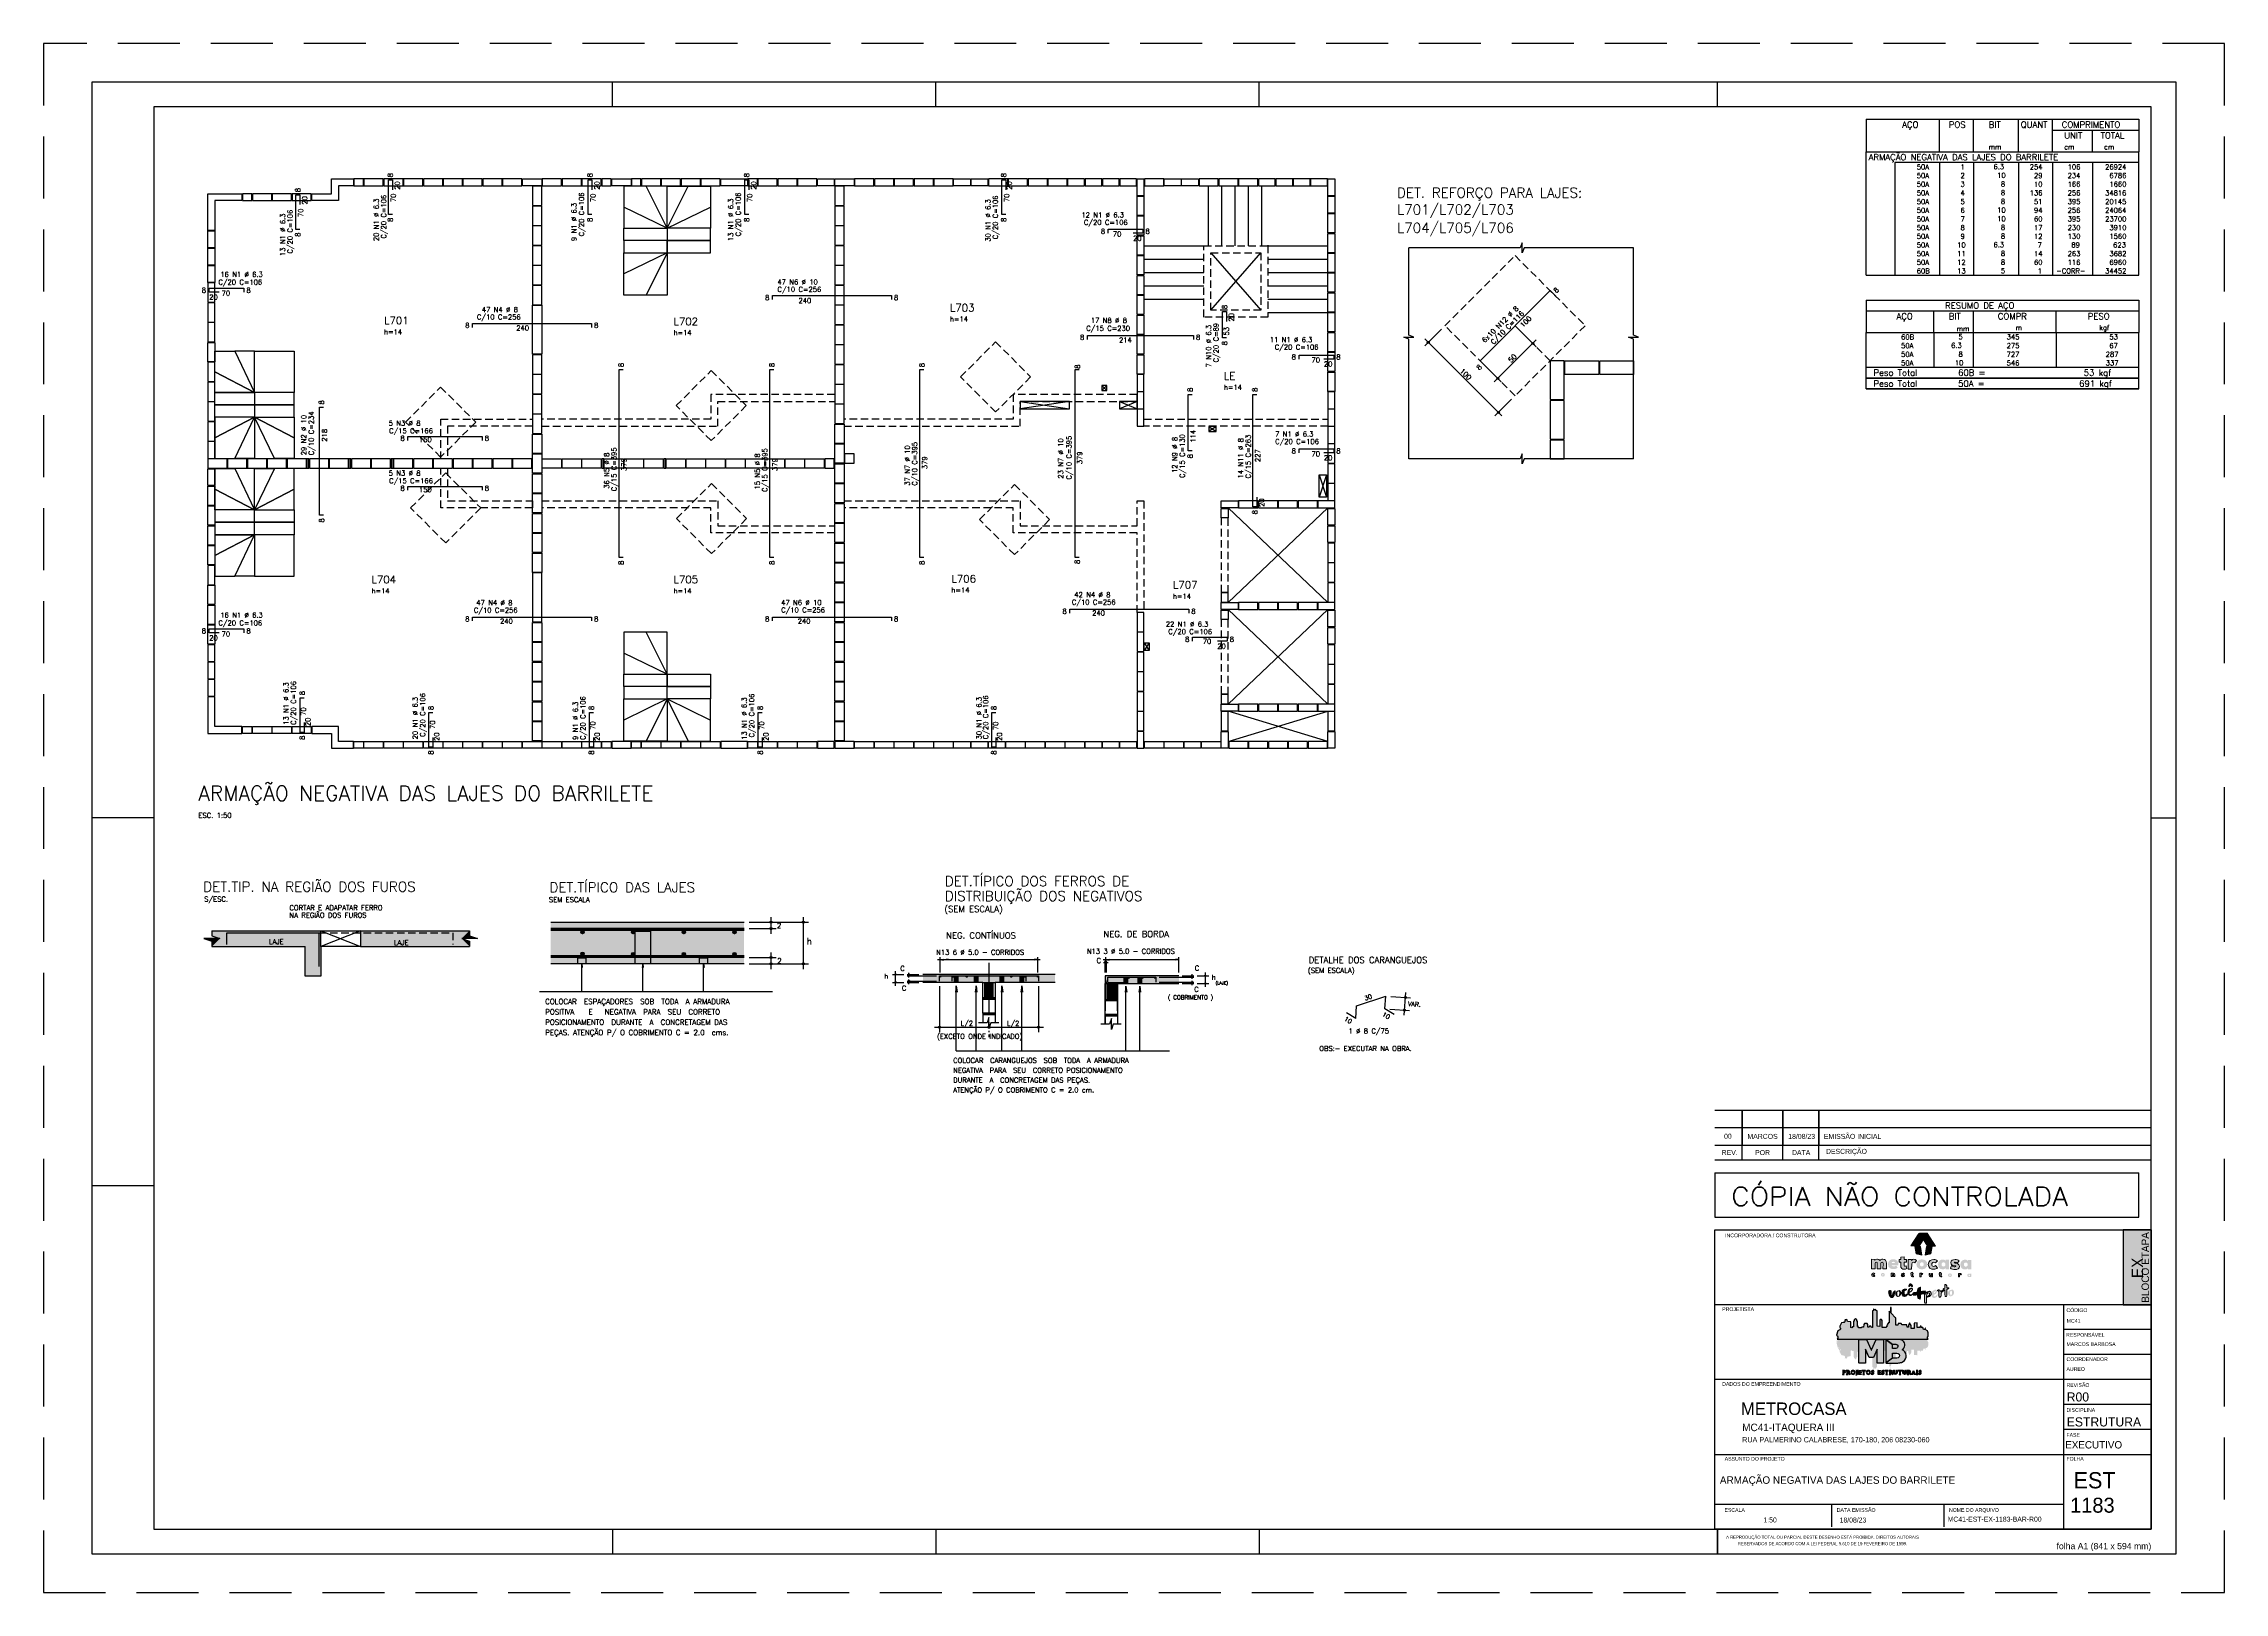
# Model space of a CAD drawing. Extents: x -1.9 to 86, y -1.5 to 61.
import ezdxf
from ezdxf.enums import TextEntityAlignment as Align

# ---------------------------------------------------------------- set-up
doc = ezdxf.new("R2010")
doc.units = 0
doc.header["$MEASUREMENT"] = 0
for name, pattern in [('CENTER', [2, 1.25, -0.25, 0.25, -0.25]), ('ESTILO_TQS_0001', [0.45, 0.3, -0.15]), ('ESTILO_TQS_0004', [3.3, 2, -0.4, 0.05, -0.4, 0.05, -0.4]), ('HIDDEN', [0.375, 0.25, -0.125])]:
    doc.linetypes.add(name, pattern=pattern)
doc.layers.get('0').update_dxf_attribs({"linetype": 'CONTINUOUS'})
doc.layers.get('Defpoints').update_dxf_attribs({"linetype": 'CONTINUOUS'})
for name, color, linetype in [('_ARQUIVO', 7, 'CONTINUOUS'), ('ARQ-MAR', 2, 'CONTINUOUS'), ('ARQ_CAR', 7, 'CONTINUOUS'), ('ARQ_CAR-TXT', 7, 'CONTINUOUS'), ('ARQ_FOLHA', 7, 'CONTINUOUS'), ('ARQ_TXT-2', 2, 'CONTINUOUS'), ('ARQ_TXT-4', 4, 'CONTINUOUS'), ('ARQ_VISTA 0', 251, 'CONTINUOUS'), ('H7', 1, 'CONTINUOUS'), ('Layer 1', 7, 'CONTINUOUS'), ('PENA_01', 1, 'CONTINUOUS'), ('PENA_02', 2, 'CONTINUOUS'), ('PENA_03', 3, 'CONTINUOUS'), ('PENA_04', 4, 'CONTINUOUS'), ('PENA_05', 5, 'CONTINUOUS'), ('PENA_06', 6, 'CONTINUOUS'), ('PENA_09', 254, 'CONTINUOUS'), ('PENA_10', 253, 'CONTINUOUS'), ('PSG-NV1-HTC-251', 251, 'CONTINUOUS'), ('PSG-NV2-FLH-SELO', 1, 'CONTINUOUS'), ('ver', 20, 'CONTINUOUS')]:
    doc.layers.add(name, color=color, linetype=linetype)
doc.styles.add('01-MILLEU', font='GOTHIC.TTF')
doc.styles.add('CARIMBO', font='romans.shx', dxfattribs={"height": 30})
doc.styles.add('R300', font='SIMPLEX.SHX', dxfattribs={"width": 1.1, "height": 5.5})
doc.styles.get("Standard").update_dxf_attribs({"font": 'ROMANS.SHX'})
doc.styles.add('TQS_ARIAL', font='arial.ttf')

# ---------------------------------------------------------------- blocks, each defined once
blk = doc.blocks.new('FOLHA A1 - 841 X 594')
at = {"layer": 'ARQ_FOLHA', "color": 1}
for p, q in [((-631, 584), (-631, 594)), ((-500.5, 584), (-500.5, 594)), ((-370, 584), (-370, 594)), ((-185, 584), (-185, 594)), ((-816, 297), (-841, 297)), ((-10, 297), (0, 297)), ((-816, 148.5), (-841, 148.5)), ((-631, 10), (-631, 0)), ((-500.5, 10), (-500.5, 0)), ((-370, 10), (-370, 0)), ((-185, 10), (-185, 0.5)), ((-185, 0.5), (-185, 10)), ((-185, 9.5), (-185, 0)), ((-185, 9.5), (-185, 0)), ((-185, 0), (-185, 9.5))]:
    blk.add_line(p, q, dxfattribs=at)
for points in [[(-841, 0), (0, 0), (0, 594), (-841, 594)], [(-816, 10), (-10, 10), (-10, 584), (-816, 584)]]:
    blk.add_lwpolyline(points, close=True, dxfattribs=at)
at = {"layer": 'Defpoints', "color": 8, "linetype": 'HIDDEN', "ltscale": 100}
blk.add_lwpolyline([(-860.5, 609.5), (-860.5, -15.5), (19.5, -15.5), (19.5, 609.5)], close=True, dxfattribs=at)
at = {"layer": 'ARQ_FOLHA', "insert": (-10, 4.42), "char_height": 2.5, "width": 84.157, "attachment_point": 3, "style": 'TQS_ARIAL'}
blk.add_mtext('\\pxt3;folha A1 (841 x 594 mm)', dxfattribs=at)
at = {"layer": 'PSG-NV1-HTC-251', "insert": (-185, 10), "char_height": 1.25, "width": 84.6052, "attachment_point": 1, "line_spacing_factor": 1.25, "style": 'CARIMBO'}
blk.add_mtext('\\pxqc;{\\fArial Narrow|b0|i0|c0|p34;\\PA REPRODUÇÃO TOTAL OU PARCIAL DESTE DESENHO ESTÁ PROIBIDA. DIREITOS AUTORAIS \\PRESERVADOS DE ACORDO COM A LEI FEDERAL 9.610 DE 19 FEVEREIRO DE 1998.}', dxfattribs=at)
blk = doc.blocks.new('*U24')
blk.add_blockref('FOLHA A1 - 841 X 594', (0, 0))
blk = doc.blocks.new('*U27')
at = {"layer": 'ARQ_CAR-TXT', "true_color": 0x58ba48}
h = blk.add_hatch(color=85, dxfattribs=at)
h.dxf.hatch_style = 1
h.paths.add_polyline_path([(-11.28, 0), (0, 0), (0, 30), (-11.28, 30)])
at = {"layer": 'ARQ_CAR', "color": 5}
blk.add_lwpolyline([(-11.28, 0), (0, 0), (0, 30), (-11.28, 30)], close=True, dxfattribs=at)
at = {"layer": 'ARQ_CAR-TXT', "color": 4, "style": '01-MILLEU'}
blk.add_text('EX', height=4.614, rotation=90, dxfattribs=at).set_placement((-3.26, 10.64))
at = {"layer": 'ARQ_TXT-2', "style": '01-MILLEU'}
blk.add_text('EXECUTIVO', height=2.95, dxfattribs=at).set_placement((-34.5, -57.63))
blk = doc.blocks.new('METROCASA')
at = {"layer": 'Layer 1', "true_color": 0xed1c24}
h = blk.add_hatch(color=240, dxfattribs=at)
h.dxf.hatch_style = 2
h.paths.add_polyline_path([(-1.29, 0.86), (-1.02, -0.59), (0.13, -0.85), (-0.13, 0.85)])
h.paths.add_polyline_path([(2.84, 0.94), (1.22, 3.51), (-0.37, 3.52), (1.27, 0.94)])
h.paths.add_polyline_path([(-2.08, 0.96), (-0.44, 0.95), (0.36, 2.19), (-0.45, 3.48)])
h.paths.add_polyline_path([(0.77, -0.85), (1.92, -0.6), (2.21, 0.84), (1.05, 0.84)])
at = {"layer": 'Layer 1', "true_color": 0x404041}
h = blk.add_hatch(color=250, dxfattribs=at)
h.dxf.hatch_style = 2
edge = h.paths.add_edge_path()
edge.add_spline(control_points=[(-3.66, -4.74), (-3.71, -4.74), (-3.72, -4.72), (-3.72, -4.71), (-3.72, -4.68), (-3.69, -4.68), (-3.66, -4.68), (-3.6, -4.68), (-3.52, -4.7), (-3.48, -4.72), (-3.48, -4.72), (-3.38, -4.57), (-3.38, -4.57), (-3.44, -4.52), (-3.54, -4.48), (-3.65, -4.48), (-3.81, -4.48), (-3.97, -4.54), (-3.97, -4.71), (-3.97, -4.87), (-3.81, -4.92), (-3.68, -4.93), (-3.63, -4.93), (-3.61, -4.94), (-3.61, -4.97), (-3.61, -4.99), (-3.63, -5), (-3.68, -5), (-3.73, -5), (-3.81, -4.99), (-3.92, -4.92), (-3.92, -4.92), (-4, -5.11), (-4, -5.11), (-3.92, -5.16), (-3.79, -5.2), (-3.67, -5.2), (-3.51, -5.2), (-3.36, -5.14), (-3.35, -4.97), (-3.35, -4.79), (-3.52, -4.75), (-3.66, -4.74)], knot_values=[0, 0, 0, 0, 1, 1, 1, 2, 2, 2, 3, 3, 3, 4, 4, 4, 5, 5, 5, 6, 6, 6, 7, 7, 7, 8, 8, 8, 9, 9, 9, 10, 10, 10, 11, 11, 11, 12, 12, 12, 13, 13, 13, 14, 14, 14, 14], degree=3, periodic=0)
edge = h.paths.add_edge_path()
edge.add_spline(control_points=[(-5.55, -4.47), (-5.62, -4.47), (-5.7, -4.5), (-5.76, -4.56), (-5.76, -4.56), (-5.77, -4.49), (-5.77, -4.49), (-5.77, -4.49), (-6, -4.49), (-6, -4.49), (-6, -4.49), (-6, -5.17), (-6, -5.17), (-6, -5.17), (-5.75, -5.17), (-5.75, -5.17), (-5.75, -5.17), (-5.75, -4.81), (-5.75, -4.81), (-5.75, -4.72), (-5.69, -4.68), (-5.63, -4.68), (-5.58, -4.68), (-5.54, -4.71), (-5.54, -4.79), (-5.54, -4.79), (-5.54, -5.17), (-5.54, -5.17), (-5.54, -5.17), (-5.29, -5.17), (-5.29, -5.17), (-5.29, -5.17), (-5.28, -4.79), (-5.28, -4.79), (-5.28, -4.55), (-5.4, -4.48), (-5.55, -4.47)], knot_values=[0, 0, 0, 0, 1, 1, 1, 2, 2, 2, 3, 3, 3, 4, 4, 4, 5, 5, 5, 6, 6, 6, 7, 7, 7, 8, 8, 8, 9, 9, 9, 10, 10, 10, 11, 11, 11, 12, 12, 12, 12], degree=3, periodic=0)
edge = h.paths.add_edge_path()
edge.add_spline(control_points=[(-7.69, -4.46), (-7.89, -4.46), (-8.08, -4.57), (-8.08, -4.82), (-8.08, -5.06), (-7.89, -5.17), (-7.69, -5.17), (-7.5, -5.18), (-7.3, -5.07), (-7.3, -4.82), (-7.3, -4.57), (-7.49, -4.47), (-7.69, -4.46)], knot_values=[0, 0, 0, 0, 1, 1, 1, 2, 2, 2, 3, 3, 3, 4, 4, 4, 4], degree=3, periodic=0)
edge = h.paths.add_edge_path()
edge.add_spline(control_points=[(-7.69, -4.97), (-7.78, -4.97), (-7.83, -4.9), (-7.83, -4.82), (-7.83, -4.74), (-7.78, -4.67), (-7.69, -4.67), (-7.6, -4.67), (-7.55, -4.74), (-7.55, -4.82), (-7.55, -4.9), (-7.61, -4.97), (-7.69, -4.97)], knot_values=[0, 0, 0, 0, 1, 1, 1, 2, 2, 2, 3, 3, 3, 4, 4, 4, 4], degree=3, periodic=0)
edge = h.paths.add_edge_path()
edge.add_spline(control_points=[(-9.57, -4.95), (-9.67, -4.95), (-9.72, -4.88), (-9.72, -4.81), (-9.72, -4.73), (-9.67, -4.66), (-9.57, -4.66), (-9.53, -4.66), (-9.49, -4.67), (-9.46, -4.71), (-9.46, -4.71), (-9.32, -4.56), (-9.32, -4.56), (-9.39, -4.49), (-9.49, -4.45), (-9.59, -4.45), (-9.78, -4.45), (-9.97, -4.56), (-9.97, -4.81), (-9.97, -5.06), (-9.78, -5.16), (-9.59, -5.16), (-9.48, -5.16), (-9.39, -5.12), (-9.3, -5.05), (-9.3, -5.05), (-9.45, -4.9), (-9.45, -4.9), (-9.48, -4.93), (-9.53, -4.95), (-9.57, -4.95)], knot_values=[0, 0, 0, 0, 1, 1, 1, 2, 2, 2, 3, 3, 3, 4, 4, 4, 5, 5, 5, 6, 6, 6, 7, 7, 7, 8, 8, 8, 9, 9, 9, 10, 10, 10, 10], degree=3, periodic=0)
edge = h.paths.add_edge_path()
edge.add_spline(control_points=[(-1.68, -5), (-1.72, -5), (-1.74, -4.98), (-1.74, -4.93), (-1.74, -4.93), (-1.74, -4.71), (-1.74, -4.71), (-1.74, -4.71), (-1.59, -4.71), (-1.59, -4.71), (-1.59, -4.71), (-1.59, -4.52), (-1.59, -4.52), (-1.59, -4.52), (-1.74, -4.52), (-1.74, -4.52), (-1.74, -4.52), (-1.74, -4.32), (-1.74, -4.32), (-1.74, -4.32), (-1.99, -4.34), (-1.99, -4.34), (-1.99, -4.34), (-1.99, -4.51), (-1.99, -4.51), (-1.99, -4.51), (-2.1, -4.51), (-2.1, -4.51), (-2.1, -4.51), (-2.1, -4.71), (-2.1, -4.71), (-2.1, -4.71), (-1.99, -4.71), (-1.99, -4.71), (-1.99, -4.71), (-1.99, -4.93), (-1.99, -4.93), (-2, -5.14), (-1.88, -5.21), (-1.74, -5.21), (-1.67, -5.21), (-1.61, -5.19), (-1.55, -5.16), (-1.55, -5.16), (-1.6, -4.97), (-1.6, -4.97), (-1.62, -4.99), (-1.65, -5), (-1.68, -5)], knot_values=[0, 0, 0, 0, 1, 1, 1, 2, 2, 2, 3, 3, 3, 4, 4, 4, 5, 5, 5, 6, 6, 6, 7, 7, 7, 8, 8, 8, 9, 9, 9, 10, 10, 10, 11, 11, 11, 12, 12, 12, 13, 13, 13, 14, 14, 14, 15, 15, 15, 16, 16, 16, 16], degree=3, periodic=0)
edge = h.paths.add_edge_path()
edge.add_spline(control_points=[(9.78, -4.57), (9.78, -4.57), (9.77, -4.65), (9.77, -4.65), (9.73, -4.59), (9.66, -4.56), (9.57, -4.56), (9.37, -4.56), (9.24, -4.71), (9.24, -4.91), (9.24, -5.11), (9.35, -5.25), (9.55, -5.26), (9.62, -5.27), (9.71, -5.24), (9.77, -5.18), (9.77, -5.18), (9.78, -5.25), (9.78, -5.25), (9.78, -5.25), (10.01, -5.25), (10.01, -5.25), (10.01, -5.25), (10.02, -4.57), (10.02, -4.57), (10.02, -4.57), (9.78, -4.57), (9.78, -4.57)], knot_values=[0, 0, 0, 0, 1, 1, 1, 2, 2, 2, 3, 3, 3, 4, 4, 4, 5, 5, 5, 6, 6, 6, 7, 7, 7, 8, 8, 8, 9, 9, 9, 9], degree=3, periodic=0)
edge = h.paths.add_edge_path()
edge.add_spline(control_points=[(9.62, -5.06), (9.55, -5.06), (9.49, -5), (9.49, -4.91), (9.49, -4.82), (9.55, -4.76), (9.62, -4.76), (9.71, -4.76), (9.76, -4.82), (9.76, -4.91), (9.76, -4.99), (9.71, -5.06), (9.62, -5.06)], knot_values=[0, 0, 0, 0, 1, 1, 1, 2, 2, 2, 3, 3, 3, 4, 4, 4, 4], degree=3, periodic=0)
edge = h.paths.add_edge_path()
edge.add_spline(control_points=[(7.69, -4.64), (7.69, -4.64), (7.68, -4.56), (7.68, -4.56), (7.68, -4.56), (7.45, -4.56), (7.45, -4.56), (7.45, -4.56), (7.45, -5.24), (7.45, -5.24), (7.45, -5.24), (7.7, -5.24), (7.7, -5.24), (7.7, -5.24), (7.7, -4.89), (7.7, -4.89), (7.7, -4.8), (7.76, -4.76), (7.82, -4.76), (7.86, -4.76), (7.89, -4.77), (7.93, -4.8), (7.93, -4.8), (8.04, -4.62), (8.04, -4.62), (7.99, -4.57), (7.93, -4.55), (7.86, -4.55), (7.79, -4.55), (7.73, -4.57), (7.69, -4.64)], knot_values=[0, 0, 0, 0, 1, 1, 1, 2, 2, 2, 3, 3, 3, 4, 4, 4, 5, 5, 5, 6, 6, 6, 7, 7, 7, 8, 8, 8, 9, 9, 9, 10, 10, 10, 10], degree=3, periodic=0)
edge = h.paths.add_edge_path()
edge.add_spline(control_points=[(5.76, -4.54), (5.56, -4.54), (5.37, -4.64), (5.37, -4.89), (5.37, -5.14), (5.56, -5.24), (5.75, -5.25), (5.95, -5.25), (6.14, -5.14), (6.14, -4.89), (6.15, -4.65), (5.96, -4.54), (5.76, -4.54)], knot_values=[0, 0, 0, 0, 1, 1, 1, 2, 2, 2, 3, 3, 3, 4, 4, 4, 4], degree=3, periodic=0)
edge = h.paths.add_edge_path()
edge.add_spline(control_points=[(5.76, -5.04), (5.67, -5.04), (5.62, -4.97), (5.62, -4.89), (5.62, -4.81), (5.67, -4.74), (5.76, -4.74), (5.85, -4.74), (5.9, -4.81), (5.9, -4.89), (5.9, -4.97), (5.84, -5.04), (5.76, -5.04)], knot_values=[0, 0, 0, 0, 1, 1, 1, 2, 2, 2, 3, 3, 3, 4, 4, 4, 4], degree=3, periodic=0)
edge = h.paths.add_edge_path()
edge.add_spline(control_points=[(4, -5.03), (3.96, -5.03), (3.94, -5.01), (3.93, -4.96), (3.93, -4.96), (3.94, -4.74), (3.94, -4.74), (3.94, -4.74), (4.09, -4.74), (4.09, -4.74), (4.09, -4.74), (4.09, -4.55), (4.09, -4.55), (4.09, -4.55), (3.94, -4.55), (3.94, -4.55), (3.94, -4.55), (3.94, -4.35), (3.94, -4.35), (3.94, -4.35), (3.69, -4.38), (3.69, -4.38), (3.69, -4.38), (3.69, -4.54), (3.69, -4.54), (3.69, -4.54), (3.58, -4.54), (3.58, -4.54), (3.58, -4.54), (3.58, -4.74), (3.58, -4.74), (3.58, -4.74), (3.69, -4.74), (3.69, -4.74), (3.69, -4.74), (3.68, -4.96), (3.68, -4.96), (3.68, -5.17), (3.8, -5.24), (3.93, -5.24), (4, -5.24), (4.07, -5.22), (4.13, -5.19), (4.13, -5.19), (4.08, -5), (4.08, -5), (4.05, -5.02), (4.03, -5.03), (4, -5.03)], knot_values=[0, 0, 0, 0, 1, 1, 1, 2, 2, 2, 3, 3, 3, 4, 4, 4, 5, 5, 5, 6, 6, 6, 7, 7, 7, 8, 8, 8, 9, 9, 9, 10, 10, 10, 11, 11, 11, 12, 12, 12, 13, 13, 13, 14, 14, 14, 15, 15, 15, 16, 16, 16, 16], degree=3, periodic=0)
edge = h.paths.add_edge_path()
edge.add_spline(control_points=[(2.03, -4.89), (2.03, -4.98), (1.97, -5.02), (1.91, -5.02), (1.87, -5.02), (1.82, -4.99), (1.82, -4.9), (1.82, -4.9), (1.82, -4.53), (1.82, -4.53), (1.82, -4.53), (1.57, -4.53), (1.57, -4.53), (1.57, -4.53), (1.57, -4.9), (1.57, -4.9), (1.57, -5.15), (1.69, -5.22), (1.83, -5.22), (1.9, -5.23), (1.99, -5.2), (2.05, -5.14), (2.05, -5.14), (2.06, -5.21), (2.06, -5.21), (2.06, -5.21), (2.28, -5.21), (2.28, -5.21), (2.28, -5.21), (2.28, -4.53), (2.28, -4.53), (2.28, -4.53), (2.03, -4.53), (2.03, -4.53), (2.03, -4.53), (2.03, -4.89), (2.03, -4.89)], knot_values=[0, 0, 0, 0, 1, 1, 1, 2, 2, 2, 3, 3, 3, 4, 4, 4, 5, 5, 5, 6, 6, 6, 7, 7, 7, 8, 8, 8, 9, 9, 9, 10, 10, 10, 11, 11, 11, 12, 12, 12, 12], degree=3, periodic=0)
edge = h.paths.add_edge_path()
edge.add_spline(control_points=[(-0.02, -4.59), (-0.02, -4.59), (-0.04, -4.52), (-0.04, -4.52), (-0.04, -4.52), (-0.26, -4.52), (-0.26, -4.52), (-0.26, -4.52), (-0.27, -5.2), (-0.27, -5.2), (-0.27, -5.2), (-0.02, -5.2), (-0.02, -5.2), (-0.02, -5.2), (-0.01, -4.85), (-0.01, -4.85), (-0.01, -4.76), (0.04, -4.72), (0.1, -4.72), (0.15, -4.72), (0.18, -4.73), (0.22, -4.76), (0.22, -4.76), (0.32, -4.58), (0.32, -4.58), (0.28, -4.53), (0.21, -4.51), (0.14, -4.5), (0.08, -4.5), (0.01, -4.53), (-0.02, -4.59)], knot_values=[0, 0, 0, 0, 1, 1, 1, 2, 2, 2, 3, 3, 3, 4, 4, 4, 5, 5, 5, 6, 6, 6, 7, 7, 7, 8, 8, 8, 9, 9, 9, 10, 10, 10, 10], degree=3, periodic=0)
at = {"layer": 'Layer 1', "true_color": 0xed1c24}
h = blk.add_hatch(color=240, dxfattribs=at)
h.dxf.hatch_style = 2
edge = h.paths.add_edge_path()
edge.add_spline(control_points=[(-1.94, -1.96), (-1.94, -1.96), (-1.98, -1.76), (-1.98, -1.76), (-1.98, -1.76), (-2.62, -1.75), (-2.62, -1.75), (-2.62, -1.75), (-2.63, -3.66), (-2.63, -3.66), (-2.63, -3.66), (-1.92, -3.66), (-1.92, -3.66), (-1.92, -3.66), (-1.91, -2.67), (-1.91, -2.67), (-1.91, -2.42), (-1.76, -2.31), (-1.58, -2.31), (-1.46, -2.31), (-1.38, -2.34), (-1.26, -2.43), (-1.26, -2.43), (-0.98, -1.92), (-0.98, -1.92), (-1.1, -1.79), (-1.28, -1.71), (-1.48, -1.71), (-1.66, -1.71), (-1.84, -1.79), (-1.94, -1.96)], knot_values=[0, 0, 0, 0, 1, 1, 1, 2, 2, 2, 3, 3, 3, 4, 4, 4, 5, 5, 5, 6, 6, 6, 7, 7, 7, 8, 8, 8, 9, 9, 9, 10, 10, 10, 10], degree=3, periodic=0)
edge = h.paths.add_edge_path()
edge.add_spline(control_points=[(-5.6, -1.69), (-6.11, -1.69), (-6.66, -1.99), (-6.66, -2.69), (-6.67, -3.38), (-6.16, -3.68), (-5.56, -3.68), (-5.23, -3.68), (-4.92, -3.58), (-4.69, -3.37), (-4.69, -3.37), (-5.04, -2.98), (-5.04, -2.98), (-5.16, -3.07), (-5.32, -3.13), (-5.53, -3.13), (-5.68, -3.13), (-5.9, -3.06), (-5.95, -2.89), (-5.95, -2.89), (-4.62, -2.89), (-4.62, -2.89), (-4.45, -2.14), (-4.92, -1.69), (-5.6, -1.69)], knot_values=[0, 0, 0, 0, 1, 1, 1, 2, 2, 2, 3, 3, 3, 4, 4, 4, 5, 5, 5, 6, 6, 6, 7, 7, 7, 8, 8, 8, 8], degree=3, periodic=0)
edge = h.paths.add_edge_path()
edge.add_spline(control_points=[(-5.94, -2.43), (-5.89, -2.12), (-5.27, -2.13), (-5.25, -2.43), (-5.25, -2.43), (-5.94, -2.43), (-5.94, -2.43)], knot_values=[0, 0, 0, 0, 1, 1, 1, 2, 2, 2, 2], degree=3, periodic=0)
edge = h.paths.add_edge_path()
edge.add_spline(control_points=[(4.86, -2), (4.76, -1.84), (4.58, -1.75), (4.31, -1.75), (3.75, -1.74), (3.38, -2.17), (3.38, -2.74), (3.37, -3.29), (3.68, -3.69), (4.24, -3.73), (4.45, -3.74), (4.71, -3.67), (4.87, -3.49), (4.87, -3.49), (4.9, -3.7), (4.9, -3.7), (4.9, -3.7), (5.56, -3.7), (5.56, -3.7), (5.56, -3.7), (5.57, -1.8), (5.57, -1.8), (5.57, -1.8), (4.9, -1.79), (4.9, -1.79), (4.9, -1.79), (4.86, -2), (4.86, -2)], knot_values=[0, 0, 0, 0, 1, 1, 1, 2, 2, 2, 3, 3, 3, 4, 4, 4, 5, 5, 5, 6, 6, 6, 7, 7, 7, 8, 8, 8, 9, 9, 9, 9], degree=3, periodic=0)
edge = h.paths.add_edge_path()
edge.add_spline(control_points=[(4.46, -3.16), (4.25, -3.16), (4.08, -3.01), (4.08, -2.74), (4.08, -2.47), (4.25, -2.32), (4.47, -2.32), (4.72, -2.32), (4.86, -2.49), (4.86, -2.74), (4.86, -2.97), (4.7, -3.16), (4.46, -3.16)], knot_values=[0, 0, 0, 0, 1, 1, 1, 2, 2, 2, 3, 3, 3, 4, 4, 4, 4], degree=3, periodic=0)
edge = h.paths.add_edge_path()
edge.add_spline(control_points=[(-7.68, -1.68), (-7.94, -1.68), (-8.15, -1.76), (-8.31, -1.95), (-8.4, -1.77), (-8.59, -1.69), (-8.78, -1.68), (-8.98, -1.68), (-9.19, -1.76), (-9.31, -1.92), (-9.31, -1.92), (-9.36, -1.72), (-9.36, -1.72), (-9.36, -1.72), (-9.95, -1.71), (-9.95, -1.71), (-9.95, -1.71), (-9.96, -3.62), (-9.96, -3.62), (-9.96, -3.62), (-9.26, -3.62), (-9.26, -3.62), (-9.26, -3.62), (-9.25, -2.58), (-9.25, -2.58), (-9.25, -2.37), (-9.12, -2.27), (-9, -2.27), (-8.87, -2.27), (-8.8, -2.35), (-8.8, -2.57), (-8.8, -2.57), (-8.81, -3.62), (-8.81, -3.62), (-8.81, -3.62), (-8.11, -3.63), (-8.11, -3.63), (-8.11, -3.63), (-8.1, -2.58), (-8.1, -2.58), (-8.1, -2.37), (-7.98, -2.29), (-7.86, -2.29), (-7.75, -2.29), (-7.66, -2.37), (-7.66, -2.57), (-7.66, -2.57), (-7.67, -3.63), (-7.67, -3.63), (-7.67, -3.63), (-6.96, -3.63), (-6.96, -3.63), (-6.96, -3.63), (-6.95, -2.57), (-6.95, -2.57), (-6.95, -1.94), (-7.26, -1.68), (-7.68, -1.68)], knot_values=[0, 0, 0, 0, 1, 1, 1, 2, 2, 2, 3, 3, 3, 4, 4, 4, 5, 5, 5, 6, 6, 6, 7, 7, 7, 8, 8, 8, 9, 9, 9, 10, 10, 10, 11, 11, 11, 12, 12, 12, 13, 13, 13, 14, 14, 14, 15, 15, 15, 16, 16, 16, 17, 17, 17, 18, 18, 18, 19, 19, 19, 19], degree=3, periodic=0)
edge = h.paths.add_edge_path()
edge.add_spline(control_points=[(-3.23, -3.11), (-3.34, -3.11), (-3.41, -3.06), (-3.42, -2.93), (-3.42, -2.93), (-3.41, -2.3), (-3.41, -2.3), (-3.41, -2.3), (-2.98, -2.3), (-2.98, -2.3), (-2.98, -2.3), (-2.98, -1.76), (-2.98, -1.76), (-2.98, -1.76), (-3.41, -1.76), (-3.41, -1.76), (-3.41, -1.76), (-3.4, -1.21), (-3.4, -1.21), (-3.4, -1.21), (-4.11, -1.28), (-4.11, -1.28), (-4.11, -1.28), (-4.11, -1.76), (-4.11, -1.76), (-4.11, -1.76), (-4.42, -1.75), (-4.42, -1.75), (-4.42, -1.75), (-4.42, -2.3), (-4.42, -2.3), (-4.42, -2.3), (-4.11, -2.3), (-4.11, -2.3), (-4.11, -2.3), (-4.12, -2.92), (-4.12, -2.92), (-4.13, -3.52), (-3.79, -3.69), (-3.42, -3.7), (-3.22, -3.7), (-3.03, -3.66), (-2.87, -3.57), (-2.87, -3.57), (-3.02, -3.05), (-3.02, -3.05), (-3.08, -3.09), (-3.16, -3.11), (-3.23, -3.11)], knot_values=[0, 0, 0, 0, 1, 1, 1, 2, 2, 2, 3, 3, 3, 4, 4, 4, 5, 5, 5, 6, 6, 6, 7, 7, 7, 8, 8, 8, 9, 9, 9, 10, 10, 10, 11, 11, 11, 12, 12, 12, 13, 13, 13, 14, 14, 14, 15, 15, 15, 16, 16, 16, 16], degree=3, periodic=0)
edge = h.paths.add_edge_path()
edge.add_spline(control_points=[(2.53, -3.13), (2.26, -3.13), (2.12, -2.94), (2.12, -2.74), (2.12, -2.5), (2.27, -2.3), (2.54, -2.3), (2.66, -2.3), (2.77, -2.35), (2.86, -2.44), (2.86, -2.44), (3.24, -2.04), (3.24, -2.04), (3.04, -1.84), (2.77, -1.74), (2.5, -1.74), (1.96, -1.73), (1.43, -2.04), (1.42, -2.73), (1.42, -3.44), (1.94, -3.72), (2.5, -3.72), (2.78, -3.72), (3.06, -3.6), (3.28, -3.4), (3.28, -3.4), (2.88, -2.98), (2.88, -2.98), (2.79, -3.08), (2.66, -3.13), (2.53, -3.13)], knot_values=[0, 0, 0, 0, 1, 1, 1, 2, 2, 2, 3, 3, 3, 4, 4, 4, 5, 5, 5, 6, 6, 6, 7, 7, 7, 8, 8, 8, 9, 9, 9, 10, 10, 10, 10], degree=3, periodic=0)
edge = h.paths.add_edge_path()
edge.add_spline(control_points=[(9.37, -1.82), (9.37, -1.82), (9.33, -2.02), (9.33, -2.02), (9.23, -1.87), (9.04, -1.77), (8.77, -1.77), (8.22, -1.77), (7.85, -2.2), (7.84, -2.76), (7.84, -3.31), (8.15, -3.71), (8.71, -3.75), (8.92, -3.76), (9.17, -3.7), (9.34, -3.51), (9.34, -3.51), (9.37, -3.72), (9.37, -3.72), (9.37, -3.72), (10.02, -3.72), (10.02, -3.72), (10.02, -3.72), (10.03, -1.82), (10.03, -1.82), (10.03, -1.82), (9.37, -1.82), (9.37, -1.82)], knot_values=[0, 0, 0, 0, 1, 1, 1, 2, 2, 2, 3, 3, 3, 4, 4, 4, 5, 5, 5, 6, 6, 6, 7, 7, 7, 8, 8, 8, 9, 9, 9, 9], degree=3, periodic=0)
edge = h.paths.add_edge_path()
edge.add_spline(control_points=[(8.93, -3.18), (8.71, -3.18), (8.55, -3.03), (8.55, -2.76), (8.55, -2.5), (8.72, -2.34), (8.93, -2.35), (9.18, -2.35), (9.32, -2.51), (9.32, -2.77), (9.32, -2.99), (9.17, -3.18), (8.93, -3.18)], knot_values=[0, 0, 0, 0, 1, 1, 1, 2, 2, 2, 3, 3, 3, 4, 4, 4, 4], degree=3, periodic=0)
edge = h.paths.add_edge_path()
edge.add_spline(control_points=[(6.78, -2.48), (6.66, -2.48), (6.63, -2.42), (6.63, -2.39), (6.63, -2.32), (6.7, -2.29), (6.8, -2.3), (6.96, -2.29), (7.18, -2.35), (7.28, -2.41), (7.28, -2.41), (7.58, -1.99), (7.58, -1.99), (7.4, -1.85), (7.12, -1.76), (6.81, -1.76), (6.36, -1.75), (5.93, -1.92), (5.93, -2.38), (5.92, -2.84), (6.37, -2.99), (6.74, -3), (6.88, -3.02), (6.94, -3.05), (6.94, -3.11), (6.94, -3.17), (6.87, -3.2), (6.75, -3.2), (6.59, -3.19), (6.36, -3.18), (6.07, -2.98), (6.07, -2.98), (5.84, -3.5), (5.84, -3.5), (6.05, -3.66), (6.43, -3.75), (6.76, -3.76), (7.22, -3.76), (7.65, -3.58), (7.65, -3.11), (7.65, -2.61), (7.17, -2.49), (6.78, -2.48)], knot_values=[0, 0, 0, 0, 1, 1, 1, 2, 2, 2, 3, 3, 3, 4, 4, 4, 5, 5, 5, 6, 6, 6, 7, 7, 7, 8, 8, 8, 9, 9, 9, 10, 10, 10, 11, 11, 11, 12, 12, 12, 13, 13, 13, 14, 14, 14, 14], degree=3, periodic=0)
edge = h.paths.add_edge_path()
edge.add_spline(control_points=[(0.13, -1.72), (-0.42, -1.72), (-0.95, -2.01), (-0.96, -2.72), (-0.96, -3.41), (-0.42, -3.71), (0.12, -3.72), (0.66, -3.72), (1.21, -3.42), (1.22, -2.73), (1.22, -2.03), (0.7, -1.73), (0.13, -1.72)], knot_values=[0, 0, 0, 0, 1, 1, 1, 2, 2, 2, 3, 3, 3, 4, 4, 4, 4], degree=3, periodic=0)
edge = h.paths.add_edge_path()
edge.add_spline(control_points=[(0.13, -3.13), (-0.12, -3.13), (-0.27, -2.94), (-0.26, -2.72), (-0.26, -2.5), (-0.12, -2.3), (0.13, -2.31), (0.38, -2.31), (0.52, -2.5), (0.52, -2.72), (0.52, -2.96), (0.37, -3.14), (0.13, -3.13)], knot_values=[0, 0, 0, 0, 1, 1, 1, 2, 2, 2, 3, 3, 3, 4, 4, 4, 4], degree=3, periodic=0)
at = {"layer": 'Layer 1', "true_color": 0x404041}
h = blk.add_hatch(color=250, dxfattribs=at)
h.dxf.hatch_style = 2
edge = h.paths.add_edge_path()
edge.add_spline(control_points=[(-2.43, -7.17), (-2.4, -7.16), (-2.38, -7.15), (-2.36, -7.14), (-2.33, -7.13), (-2.31, -7.11), (-2.3, -7.09), (-2.28, -7.07), (-2.26, -7.04), (-2.24, -7.01), (-2.22, -6.98), (-2.2, -6.95), (-2.17, -6.92), (-2.15, -6.93), (-2.11, -6.95), (-2.08, -6.98), (-2.05, -7.01), (-2.01, -7.04), (-1.98, -7.06), (-1.94, -7.09), (-1.9, -7.11), (-1.87, -7.13), (-1.84, -7.14), (-1.81, -7.14), (-1.78, -7.12), (-1.75, -7.1), (-1.75, -7.07), (-1.76, -7.02), (-1.78, -6.98), (-1.8, -6.94), (-1.84, -6.89), (-1.87, -6.84), (-1.91, -6.8), (-1.96, -6.76), (-2, -6.72), (-2.04, -6.69), (-2.07, -6.68), (-2.11, -6.66), (-2.15, -6.65), (-2.18, -6.64), (-2.21, -6.64), (-2.24, -6.64), (-2.26, -6.65), (-2.29, -6.66), (-2.31, -6.68), (-2.33, -6.71), (-2.35, -6.73), (-2.36, -6.77), (-2.38, -6.82), (-2.4, -6.84), (-2.41, -6.87), (-2.43, -6.91), (-2.44, -6.95), (-2.46, -6.99), (-2.47, -7.03), (-2.48, -7.07), (-2.48, -7.11), (-2.48, -7.14), (-2.47, -7.16), (-2.46, -7.18), (-2.43, -7.17)], knot_values=[0, 0, 0, 0, 1, 1, 1, 2, 2, 2, 3, 3, 3, 4, 4, 4, 5, 5, 5, 6, 6, 6, 7, 7, 7, 8, 8, 8, 9, 9, 9, 10, 10, 10, 11, 11, 11, 12, 12, 12, 13, 13, 13, 14, 14, 14, 15, 15, 15, 16, 16, 16, 17, 17, 17, 18, 18, 18, 19, 19, 19, 20, 20, 20, 20], degree=3, periodic=0)
edge = h.paths.add_edge_path()
edge.add_spline(control_points=[(-5.26, -8.04), (-5.28, -8.03), (-5.33, -8.05), (-5.4, -8.1), (-5.49, -8.17), (-5.55, -8.25), (-5.6, -8.35), (-5.65, -8.45), (-5.69, -8.55), (-5.71, -8.65), (-5.74, -8.76), (-5.76, -8.85), (-5.77, -8.93), (-5.78, -9.02), (-5.8, -9.07), (-5.81, -9.1), (-5.83, -9.13), (-5.85, -9.12), (-5.88, -9.08), (-5.91, -9.04), (-5.94, -8.98), (-5.97, -8.89), (-6, -8.8), (-6.02, -8.7), (-6.04, -8.57), (-6.05, -8.44), (-6.05, -8.3), (-6.03, -8.14), (-6.03, -8.11), (-6.04, -8.08), (-6.06, -8.06), (-6.09, -8.03), (-6.12, -8.01), (-6.16, -8), (-6.2, -7.98), (-6.25, -7.98), (-6.3, -7.98), (-6.35, -7.99), (-6.4, -8), (-6.45, -8.03), (-6.48, -8.05), (-6.5, -8.08), (-6.52, -8.13), (-6.53, -8.18), (-6.53, -8.24), (-6.53, -8.31), (-6.53, -8.38), (-6.52, -8.45), (-6.5, -8.52), (-6.49, -8.6), (-6.47, -8.67), (-6.45, -8.74), (-6.43, -8.81), (-6.41, -8.87), (-6.39, -8.93), (-6.36, -8.98), (-6.34, -9.03), (-6.32, -9.05), (-6.29, -9.1), (-6.26, -9.14), (-6.23, -9.18), (-6.19, -9.23), (-6.16, -9.27), (-6.11, -9.3), (-6.07, -9.34), (-6.02, -9.36), (-5.96, -9.37), (-5.9, -9.38), (-5.83, -9.38), (-5.75, -9.35), (-5.71, -9.34), (-5.67, -9.31), (-5.63, -9.25), (-5.58, -9.19), (-5.54, -9.12), (-5.51, -9.05), (-5.47, -8.98), (-5.44, -8.9), (-5.41, -8.82), (-5.38, -8.74), (-5.36, -8.67), (-5.34, -8.61), (-5.32, -8.53), (-5.29, -8.44), (-5.27, -8.36), (-5.25, -8.27), (-5.23, -8.2), (-5.23, -8.15), (-5.22, -8.09), (-5.23, -8.06), (-5.26, -8.04)], knot_values=[0, 0, 0, 0, 1, 1, 1, 2, 2, 2, 3, 3, 3, 4, 4, 4, 5, 5, 5, 6, 6, 6, 7, 7, 7, 8, 8, 8, 9, 9, 9, 10, 10, 10, 11, 11, 11, 12, 12, 12, 13, 13, 13, 14, 14, 14, 15, 15, 15, 16, 16, 16, 17, 17, 17, 18, 18, 18, 19, 19, 19, 20, 20, 20, 21, 21, 21, 22, 22, 22, 23, 23, 23, 24, 24, 24, 25, 25, 25, 26, 26, 26, 27, 27, 27, 28, 28, 28, 29, 29, 29, 30, 30, 30, 30], degree=3, periodic=0)
edge = h.paths.add_edge_path()
edge.add_spline(control_points=[(-1.57, -8.39), (-1.57, -8.35), (-1.58, -8.33), (-1.6, -8.33), (-1.62, -8.34), (-1.64, -8.36), (-1.66, -8.39), (-1.68, -8.43), (-1.71, -8.47), (-1.75, -8.52), (-1.78, -8.56), (-1.82, -8.61), (-1.87, -8.65), (-1.92, -8.7), (-1.99, -8.73), (-2.07, -8.75), (-2.11, -8.76), (-2.14, -8.76), (-2.17, -8.75), (-2.19, -8.74), (-2.22, -8.73), (-2.24, -8.72), (-2.26, -8.7), (-2.27, -8.68), (-2.28, -8.66), (-2.3, -8.64), (-2.31, -8.61), (-2.31, -8.59), (-2.33, -8.53), (-2.34, -8.45), (-2.33, -8.37), (-2.27, -8.37), (-2.2, -8.36), (-2.14, -8.33), (-2.08, -8.31), (-2.02, -8.28), (-1.96, -8.23), (-1.89, -8.19), (-1.83, -8.12), (-1.77, -8.03), (-1.71, -7.95), (-1.68, -7.87), (-1.66, -7.8), (-1.65, -7.72), (-1.65, -7.65), (-1.67, -7.59), (-1.69, -7.53), (-1.72, -7.48), (-1.77, -7.45), (-1.81, -7.41), (-1.87, -7.39), (-1.93, -7.39), (-2, -7.4), (-2.06, -7.41), (-2.13, -7.43), (-2.2, -7.44), (-2.26, -7.47), (-2.32, -7.5), (-2.38, -7.53), (-2.44, -7.57), (-2.49, -7.62), (-2.54, -7.67), (-2.58, -7.72), (-2.62, -7.78), (-2.66, -7.87), (-2.7, -7.94), (-2.72, -8.02), (-2.74, -8.1), (-2.75, -8.16), (-2.76, -8.22), (-2.77, -8.29), (-2.77, -8.36), (-2.76, -8.42), (-2.75, -8.52), (-2.72, -8.62), (-2.68, -8.71), (-2.65, -8.78), (-2.6, -8.86), (-2.54, -8.92), (-2.47, -8.99), (-2.39, -9.03), (-2.28, -9.05), (-2.17, -9.07), (-2.07, -9.07), (-1.98, -9.04), (-1.9, -9.01), (-1.83, -8.97), (-1.78, -8.91), (-1.72, -8.86), (-1.68, -8.8), (-1.64, -8.73), (-1.61, -8.66), (-1.59, -8.6), (-1.58, -8.54), (-1.57, -8.48), (-1.56, -8.43), (-1.57, -8.39)], knot_values=[0, 0, 0, 0, 1, 1, 1, 2, 2, 2, 3, 3, 3, 4, 4, 4, 5, 5, 5, 6, 6, 6, 7, 7, 7, 8, 8, 8, 9, 9, 9, 10, 10, 10, 11, 11, 11, 12, 12, 12, 13, 13, 13, 14, 14, 14, 15, 15, 15, 16, 16, 16, 17, 17, 17, 18, 18, 18, 19, 19, 19, 20, 20, 20, 21, 21, 21, 22, 22, 22, 23, 23, 23, 24, 24, 24, 25, 25, 25, 26, 26, 26, 27, 27, 27, 28, 28, 28, 29, 29, 29, 30, 30, 30, 31, 31, 31, 32, 32, 32, 32], degree=3, periodic=0)
edge = h.paths.add_edge_path()
edge.add_spline(control_points=[(-2.31, -8.07), (-2.31, -8.04), (-2.3, -8.01), (-2.29, -7.98), (-2.27, -7.95), (-2.25, -7.9), (-2.23, -7.85), (-2.2, -7.81), (-2.17, -7.77), (-2.14, -7.75), (-2.1, -7.72), (-2.07, -7.7), (-2.03, -7.69), (-1.99, -7.67), (-1.95, -7.66), (-1.91, -7.65), (-1.9, -7.67), (-1.91, -7.7), (-1.91, -7.72), (-1.92, -7.75), (-1.93, -7.78), (-1.94, -7.81), (-1.95, -7.85), (-1.97, -7.89), (-2.01, -7.94), (-2.04, -7.99), (-2.07, -8.02), (-2.11, -8.05), (-2.15, -8.07), (-2.18, -8.09), (-2.21, -8.1), (-2.25, -8.11), (-2.29, -8.12), (-2.32, -8.13), (-2.32, -8.11), (-2.32, -8.09), (-2.31, -8.07)], knot_values=[0, 0, 0, 0, 1, 1, 1, 2, 2, 2, 3, 3, 3, 4, 4, 4, 5, 5, 5, 6, 6, 6, 7, 7, 7, 8, 8, 8, 9, 9, 9, 10, 10, 10, 11, 11, 11, 12, 12, 12, 12], degree=3, periodic=0)
edge = h.paths.add_edge_path()
edge.add_spline(control_points=[(-4.11, -8.09), (-4.16, -8), (-4.24, -7.93), (-4.34, -7.88), (-4.36, -7.87), (-4.38, -7.87), (-4.39, -7.87), (-4.4, -7.88), (-4.41, -7.89), (-4.43, -7.9), (-4.45, -7.92), (-4.48, -7.93), (-4.52, -7.95), (-4.57, -7.97), (-4.64, -7.99), (-4.74, -8), (-4.84, -8.02), (-4.93, -8.06), (-5, -8.14), (-5.07, -8.21), (-5.12, -8.29), (-5.15, -8.39), (-5.18, -8.48), (-5.2, -8.59), (-5.19, -8.69), (-5.18, -8.8), (-5.16, -8.89), (-5.11, -8.98), (-5.06, -9.06), (-5, -9.13), (-4.91, -9.18), (-4.82, -9.23), (-4.72, -9.25), (-4.59, -9.24), (-4.49, -9.22), (-4.4, -9.19), (-4.32, -9.13), (-4.24, -9.07), (-4.18, -9), (-4.12, -8.92), (-4.07, -8.84), (-4.03, -8.75), (-4.01, -8.65), (-3.99, -8.55), (-3.99, -8.45), (-4, -8.36), (-4.02, -8.26), (-4.05, -8.17), (-4.11, -8.09)], knot_values=[0, 0, 0, 0, 1, 1, 1, 2, 2, 2, 3, 3, 3, 4, 4, 4, 5, 5, 5, 6, 6, 6, 7, 7, 7, 8, 8, 8, 9, 9, 9, 10, 10, 10, 11, 11, 11, 12, 12, 12, 13, 13, 13, 14, 14, 14, 15, 15, 15, 16, 16, 16, 16], degree=3, periodic=0)
edge = h.paths.add_edge_path()
edge.add_spline(control_points=[(-4.4, -8.7), (-4.42, -8.76), (-4.44, -8.82), (-4.46, -8.88), (-4.48, -8.94), (-4.51, -8.98), (-4.54, -9.02), (-4.57, -9.06), (-4.6, -9.08), (-4.63, -9.09), (-4.66, -9.1), (-4.68, -9.08), (-4.7, -9.05), (-4.73, -9.01), (-4.74, -8.96), (-4.76, -8.9), (-4.77, -8.84), (-4.77, -8.77), (-4.78, -8.7), (-4.78, -8.62), (-4.78, -8.55), (-4.78, -8.48), (-4.78, -8.41), (-4.77, -8.36), (-4.76, -8.3), (-4.75, -8.25), (-4.74, -8.22), (-4.73, -8.21), (-4.68, -8.16), (-4.64, -8.14), (-4.6, -8.14), (-4.55, -8.14), (-4.5, -8.17), (-4.44, -8.23), (-4.41, -8.25), (-4.4, -8.29), (-4.39, -8.34), (-4.37, -8.39), (-4.37, -8.44), (-4.37, -8.5), (-4.38, -8.57), (-4.39, -8.63), (-4.4, -8.7)], knot_values=[0, 0, 0, 0, 1, 1, 1, 2, 2, 2, 3, 3, 3, 4, 4, 4, 5, 5, 5, 6, 6, 6, 7, 7, 7, 8, 8, 8, 9, 9, 9, 10, 10, 10, 11, 11, 11, 12, 12, 12, 13, 13, 13, 14, 14, 14, 14], degree=3, periodic=0)
edge = h.paths.add_edge_path()
edge.add_spline(control_points=[(-2.78, -8.64), (-2.8, -8.64), (-2.82, -8.66), (-2.85, -8.69), (-2.88, -8.72), (-2.92, -8.74), (-2.96, -8.77), (-3, -8.79), (-3.05, -8.81), (-3.1, -8.82), (-3.15, -8.84), (-3.21, -8.83), (-3.28, -8.81), (-3.32, -8.8), (-3.36, -8.77), (-3.39, -8.72), (-3.41, -8.67), (-3.43, -8.6), (-3.44, -8.53), (-3.45, -8.46), (-3.45, -8.39), (-3.44, -8.31), (-3.43, -8.23), (-3.41, -8.15), (-3.39, -8.08), (-3.36, -8.01), (-3.32, -7.96), (-3.27, -7.93), (-3.23, -7.9), (-3.18, -7.88), (-3.13, -7.87), (-3.09, -7.86), (-3.05, -7.86), (-3.01, -7.86), (-2.98, -7.86), (-2.96, -7.86), (-2.95, -7.85), (-2.94, -7.83), (-2.95, -7.8), (-2.98, -7.76), (-3.02, -7.73), (-3.06, -7.7), (-3.12, -7.68), (-3.18, -7.67), (-3.25, -7.66), (-3.33, -7.67), (-3.41, -7.68), (-3.49, -7.72), (-3.58, -7.79), (-3.67, -7.86), (-3.74, -7.94), (-3.79, -8.03), (-3.84, -8.12), (-3.87, -8.21), (-3.89, -8.3), (-3.9, -8.39), (-3.9, -8.48), (-3.89, -8.57), (-3.88, -8.66), (-3.85, -8.74), (-3.82, -8.82), (-3.78, -8.89), (-3.73, -8.96), (-3.68, -9.01), (-3.62, -9.06), (-3.56, -9.1), (-3.49, -9.12), (-3.41, -9.14), (-3.34, -9.15), (-3.27, -9.14), (-3.21, -9.13), (-3.15, -9.11), (-3.09, -9.09), (-3.03, -9.06), (-2.98, -9.02), (-2.93, -8.98), (-2.89, -8.94), (-2.85, -8.9), (-2.82, -8.86), (-2.76, -8.78), (-2.73, -8.72), (-2.72, -8.68), (-2.72, -8.63), (-2.74, -8.62), (-2.78, -8.64)], knot_values=[0, 0, 0, 0, 1, 1, 1, 2, 2, 2, 3, 3, 3, 4, 4, 4, 5, 5, 5, 6, 6, 6, 7, 7, 7, 8, 8, 8, 9, 9, 9, 10, 10, 10, 11, 11, 11, 12, 12, 12, 13, 13, 13, 14, 14, 14, 15, 15, 15, 16, 16, 16, 17, 17, 17, 18, 18, 18, 19, 19, 19, 20, 20, 20, 21, 21, 21, 22, 22, 22, 23, 23, 23, 24, 24, 24, 25, 25, 25, 26, 26, 26, 27, 27, 27, 28, 28, 28, 28], degree=3, periodic=0)
at = {"layer": 'Layer 1', "true_color": 0x1b8e45}
h = blk.add_hatch(color=114, dxfattribs=at)
h.dxf.hatch_style = 2
edge = h.paths.add_edge_path()
edge.add_spline(control_points=[(0.79, -8.06), (0.59, -8.03), (-0.17, -8.19), (-0.17, -8.19), (-0.17, -8.19), (-0.11, -7.43), (-0.17, -7.33), (-0.22, -7.23), (-0.47, -7.45), (-0.61, -7.52), (-0.74, -7.59), (-0.74, -8.26), (-0.74, -8.26), (-0.74, -8.26), (-1.25, -8.38), (-1.45, -8.38), (-1.45, -8.43), (-1.45, -8.49), (-1.47, -8.56), (-1.48, -8.63), (-1.51, -8.7), (-1.54, -8.78), (-1.56, -8.82), (-1.58, -8.86), (-1.61, -8.89), (-1.61, -8.9), (-1.61, -8.9), (-1.6, -8.9), (-1.35, -8.97), (-0.75, -8.8), (-0.75, -8.8), (-0.75, -8.8), (-0.76, -9.13), (-0.67, -9.41), (-0.58, -9.69), (-0.21, -9.73), (-0.18, -9.61), (-0.15, -9.49), (-0.17, -8.73), (-0.17, -8.73), (-0.17, -8.73), (0.36, -8.62), (0.55, -8.6), (0.75, -8.58), (0.98, -8.09), (0.79, -8.06)], knot_values=[0, 0, 0, 0, 1, 1, 1, 2, 2, 2, 3, 3, 3, 4, 4, 4, 5, 5, 5, 6, 6, 6, 7, 7, 7, 8, 8, 8, 9, 9, 9, 10, 10, 10, 11, 11, 11, 12, 12, 12, 13, 13, 13, 14, 14, 14, 15, 15, 15, 15], degree=3, periodic=0)
at = {"layer": 'Layer 1', "true_color": 0x404041}
h = blk.add_hatch(color=250, dxfattribs=at)
h.dxf.hatch_style = 2
edge = h.paths.add_edge_path()
edge.add_spline(control_points=[(3.23, -8.73), (3.21, -8.72), (3.19, -8.73), (3.17, -8.77), (3.15, -8.81), (3.12, -8.85), (3.09, -8.9), (3.05, -8.95), (3.01, -9), (2.96, -9.05), (2.91, -9.1), (2.85, -9.13), (2.77, -9.15), (2.73, -9.16), (2.7, -9.16), (2.67, -9.16), (2.64, -9.15), (2.62, -9.14), (2.6, -9.13), (2.58, -9.11), (2.57, -9.09), (2.55, -9.07), (2.54, -9.05), (2.53, -9.03), (2.52, -9), (2.5, -8.94), (2.49, -8.87), (2.5, -8.79), (2.56, -8.79), (2.62, -8.77), (2.68, -8.74), (2.74, -8.72), (2.8, -8.68), (2.86, -8.64), (2.93, -8.59), (2.99, -8.52), (3.05, -8.43), (3.1, -8.35), (3.13, -8.27), (3.14, -8.2), (3.16, -8.12), (3.15, -8.05), (3.13, -7.99), (3.11, -7.94), (3.08, -7.89), (3.03, -7.85), (2.99, -7.82), (2.93, -7.8), (2.87, -7.81), (2.8, -7.81), (2.74, -7.82), (2.67, -7.84), (2.6, -7.86), (2.54, -7.89), (2.48, -7.92), (2.42, -7.96), (2.37, -8), (2.31, -8.05), (2.26, -8.09), (2.22, -8.15), (2.19, -8.21), (2.16, -8.27), (2.12, -8.34), (2.1, -8.42), (2.07, -8.5), (2.06, -8.58), (2.05, -8.66), (2.04, -8.75), (2.04, -8.83), (2.05, -8.92), (2.06, -9), (2.08, -9.08), (2.12, -9.15), (2.15, -9.23), (2.19, -9.29), (2.25, -9.34), (2.31, -9.39), (2.38, -9.43), (2.46, -9.44), (2.57, -9.47), (2.66, -9.47), (2.75, -9.44), (2.83, -9.42), (2.91, -9.38), (2.97, -9.33), (3.04, -9.28), (3.09, -9.22), (3.14, -9.16), (3.18, -9.09), (3.21, -9.02), (3.23, -8.96), (3.26, -8.9), (3.27, -8.85), (3.27, -8.81), (3.26, -8.76), (3.25, -8.74), (3.23, -8.73)], knot_values=[0, 0, 0, 0, 1, 1, 1, 2, 2, 2, 3, 3, 3, 4, 4, 4, 5, 5, 5, 6, 6, 6, 7, 7, 7, 8, 8, 8, 9, 9, 9, 10, 10, 10, 11, 11, 11, 12, 12, 12, 13, 13, 13, 14, 14, 14, 15, 15, 15, 16, 16, 16, 17, 17, 17, 18, 18, 18, 19, 19, 19, 20, 20, 20, 21, 21, 21, 22, 22, 22, 23, 23, 23, 24, 24, 24, 25, 25, 25, 26, 26, 26, 27, 27, 27, 28, 28, 28, 29, 29, 29, 30, 30, 30, 31, 31, 31, 32, 32, 32, 32], degree=3, periodic=0)
edge = h.paths.add_edge_path()
edge.add_spline(control_points=[(2.49, -8.48), (2.5, -8.45), (2.51, -8.43), (2.52, -8.39), (2.53, -8.35), (2.55, -8.31), (2.59, -8.27), (2.63, -8.21), (2.66, -8.16), (2.7, -8.13), (2.74, -8.1), (2.77, -8.08), (2.8, -8.07), (2.84, -8.06), (2.87, -8.05), (2.9, -8.06), (2.91, -8.08), (2.92, -8.11), (2.91, -8.14), (2.91, -8.16), (2.9, -8.19), (2.89, -8.23), (2.87, -8.27), (2.85, -8.3), (2.81, -8.34), (2.77, -8.39), (2.73, -8.42), (2.69, -8.45), (2.65, -8.47), (2.62, -8.49), (2.59, -8.51), (2.56, -8.52), (2.52, -8.53), (2.5, -8.54), (2.49, -8.53), (2.49, -8.5), (2.49, -8.48)], knot_values=[0, 0, 0, 0, 1, 1, 1, 2, 2, 2, 3, 3, 3, 4, 4, 4, 5, 5, 5, 6, 6, 6, 7, 7, 7, 8, 8, 8, 9, 9, 9, 10, 10, 10, 11, 11, 11, 12, 12, 12, 12], degree=3, periodic=0)
edge = h.paths.add_edge_path()
edge.add_spline(control_points=[(1.86, -8.24), (1.82, -8.2), (1.78, -8.18), (1.72, -8.16), (1.67, -8.14), (1.62, -8.13), (1.56, -8.13), (1.48, -8.13), (1.42, -8.15), (1.36, -8.18), (1.3, -8.22), (1.25, -8.26), (1.21, -8.3), (1.17, -8.34), (1.14, -8.38), (1.11, -8.42), (1.09, -8.46), (1.07, -8.48), (1.06, -8.5), (1.05, -8.51), (1.04, -8.51), (1.04, -8.48), (1.04, -8.46), (1.03, -8.43), (1.03, -8.39), (1.03, -8.35), (1.02, -8.31), (1.02, -8.27), (1.01, -8.26), (1.01, -8.25), (1.01, -8.24), (0.9, -8.44), (0.79, -8.63), (0.67, -8.81), (0.67, -8.82), (0.67, -8.83), (0.67, -8.84), (0.67, -8.98), (0.66, -9.12), (0.66, -9.26), (0.66, -9.4), (0.66, -9.54), (0.66, -9.67), (0.67, -9.81), (0.67, -9.93), (0.67, -10.04), (0.68, -10.15), (0.68, -10.24), (0.69, -10.31), (0.69, -10.38), (0.7, -10.42), (0.71, -10.43), (0.73, -10.45), (0.76, -10.47), (0.8, -10.49), (0.83, -10.51), (0.87, -10.52), (0.91, -10.53), (0.94, -10.53), (0.97, -10.52), (1, -10.51), (1.02, -10.49), (1.04, -10.46), (1.05, -10.41), (1.05, -10.38), (1.05, -10.33), (1.05, -10.25), (1.05, -10.17), (1.05, -10.07), (1.05, -9.96), (1.05, -9.86), (1.05, -9.74), (1.05, -9.62), (1.06, -9.49), (1.06, -9.38), (1.06, -9.26), (1.07, -9.14), (1.08, -9.04), (1.09, -8.94), (1.11, -8.84), (1.13, -8.77), (1.15, -8.71), (1.2, -8.59), (1.27, -8.5), (1.34, -8.46), (1.42, -8.41), (1.5, -8.42), (1.57, -8.48), (1.62, -8.51), (1.65, -8.55), (1.66, -8.6), (1.67, -8.65), (1.67, -8.7), (1.65, -8.75), (1.64, -8.8), (1.62, -8.85), (1.58, -8.9), (1.55, -8.94), (1.51, -8.98), (1.47, -9), (1.42, -9.03), (1.38, -9.05), (1.35, -9.07), (1.31, -9.09), (1.28, -9.11), (1.26, -9.12), (1.24, -9.13), (1.22, -9.15), (1.21, -9.16), (1.19, -9.17), (1.19, -9.19), (1.18, -9.21), (1.17, -9.24), (1.19, -9.26), (1.23, -9.27), (1.27, -9.27), (1.35, -9.25), (1.46, -9.22), (1.53, -9.2), (1.59, -9.17), (1.65, -9.14), (1.71, -9.11), (1.77, -9.06), (1.81, -9.02), (1.86, -8.97), (1.9, -8.91), (1.93, -8.84), (1.96, -8.77), (1.98, -8.7), (1.98, -8.61), (1.99, -8.53), (1.98, -8.46), (1.95, -8.4), (1.93, -8.33), (1.9, -8.28), (1.86, -8.24)], knot_values=[0, 0, 0, 0, 1, 1, 1, 2, 2, 2, 3, 3, 3, 4, 4, 4, 5, 5, 5, 6, 6, 6, 7, 7, 7, 8, 8, 8, 9, 9, 9, 10, 10, 10, 11, 11, 11, 12, 12, 12, 13, 13, 13, 14, 14, 14, 15, 15, 15, 16, 16, 16, 17, 17, 17, 18, 18, 18, 19, 19, 19, 20, 20, 20, 21, 21, 21, 22, 22, 22, 23, 23, 23, 24, 24, 24, 25, 25, 25, 26, 26, 26, 27, 27, 27, 28, 28, 28, 29, 29, 29, 30, 30, 30, 31, 31, 31, 32, 32, 32, 33, 33, 33, 34, 34, 34, 35, 35, 35, 36, 36, 36, 37, 37, 37, 38, 38, 38, 39, 39, 39, 40, 40, 40, 41, 41, 41, 42, 42, 42, 43, 43, 43, 44, 44, 44, 45, 45, 45, 45], degree=3, periodic=0)
edge = h.paths.add_edge_path()
edge.add_spline(control_points=[(6.57, -8.23), (6.55, -8.13), (6.51, -8.04), (6.46, -7.96), (6.41, -7.88), (6.33, -7.81), (6.23, -7.76), (6.2, -7.74), (6.19, -7.74), (6.18, -7.75), (6.17, -7.75), (6.16, -7.76), (6.14, -7.78), (6.12, -7.79), (6.09, -7.81), (6.05, -7.82), (6, -7.84), (5.93, -7.86), (5.84, -7.87), (5.73, -7.89), (5.64, -7.94), (5.57, -8.01), (5.5, -8.08), (5.45, -8.16), (5.42, -8.26), (5.39, -8.36), (5.38, -8.46), (5.38, -8.56), (5.39, -8.67), (5.42, -8.77), (5.46, -8.85), (5.51, -8.94), (5.57, -9), (5.66, -9.05), (5.75, -9.1), (5.85, -9.12), (5.98, -9.11), (6.08, -9.1), (6.17, -9.06), (6.25, -9), (6.33, -8.95), (6.39, -8.88), (6.44, -8.79), (6.5, -8.71), (6.53, -8.62), (6.56, -8.52), (6.58, -8.42), (6.58, -8.33), (6.57, -8.23)], knot_values=[0, 0, 0, 0, 1, 1, 1, 2, 2, 2, 3, 3, 3, 4, 4, 4, 5, 5, 5, 6, 6, 6, 7, 7, 7, 8, 8, 8, 9, 9, 9, 10, 10, 10, 11, 11, 11, 12, 12, 12, 13, 13, 13, 14, 14, 14, 15, 15, 15, 16, 16, 16, 16], degree=3, periodic=0)
edge = h.paths.add_edge_path()
edge.add_spline(control_points=[(6.17, -8.57), (6.15, -8.64), (6.13, -8.7), (6.11, -8.75), (6.09, -8.81), (6.06, -8.86), (6.03, -8.89), (6, -8.93), (5.97, -8.96), (5.94, -8.96), (5.91, -8.97), (5.89, -8.96), (5.87, -8.92), (5.84, -8.88), (5.83, -8.83), (5.82, -8.77), (5.8, -8.71), (5.8, -8.64), (5.79, -8.57), (5.79, -8.5), (5.79, -8.42), (5.79, -8.36), (5.8, -8.29), (5.8, -8.23), (5.81, -8.18), (5.82, -8.13), (5.83, -8.09), (5.84, -8.08), (5.89, -8.03), (5.93, -8.01), (5.97, -8.01), (6.02, -8.01), (6.07, -8.04), (6.13, -8.1), (6.15, -8.12), (6.17, -8.16), (6.18, -8.21), (6.19, -8.26), (6.2, -8.32), (6.19, -8.38), (6.19, -8.44), (6.18, -8.5), (6.17, -8.57)], knot_values=[0, 0, 0, 0, 1, 1, 1, 2, 2, 2, 3, 3, 3, 4, 4, 4, 5, 5, 5, 6, 6, 6, 7, 7, 7, 8, 8, 8, 9, 9, 9, 10, 10, 10, 11, 11, 11, 12, 12, 12, 13, 13, 13, 14, 14, 14, 14], degree=3, periodic=0)
edge = h.paths.add_edge_path()
edge.add_spline(control_points=[(5.46, -7.57), (5.5, -7.55), (5.52, -7.52), (5.52, -7.49), (5.52, -7.46), (5.5, -7.44), (5.46, -7.43), (5.42, -7.43), (5.38, -7.42), (5.33, -7.43), (5.27, -7.43), (5.2, -7.44), (5.13, -7.45), (5.13, -7.41), (5.13, -7.36), (5.12, -7.31), (5.12, -7.27), (5.12, -7.22), (5.12, -7.17), (5.12, -7.12), (5.11, -7.06), (5.11, -7.01), (5.11, -6.97), (5.09, -6.92), (5.05, -6.89), (5.02, -6.85), (4.98, -6.82), (4.93, -6.8), (4.89, -6.79), (4.85, -6.78), (4.81, -6.79), (4.77, -6.8), (4.75, -6.82), (4.74, -6.86), (4.73, -6.89), (4.73, -6.91), (4.73, -6.94), (4.72, -6.96), (4.72, -6.99), (4.72, -7.03), (4.72, -7.06), (4.72, -7.11), (4.72, -7.16), (4.73, -7.22), (4.73, -7.29), (4.73, -7.38), (4.73, -7.39), (4.73, -7.4), (4.72, -7.42), (4.72, -7.43), (4.72, -7.45), (4.72, -7.47), (4.72, -7.47), (4.72, -7.52), (4.72, -7.52), (4.65, -7.54), (4.6, -7.56), (4.55, -7.59), (4.5, -7.61), (4.46, -7.63), (4.43, -7.66), (4.39, -7.69), (4.38, -7.72), (4.39, -7.75), (4.4, -7.79), (4.42, -7.81), (4.46, -7.82), (4.49, -7.83), (4.53, -7.84), (4.58, -7.83), (4.63, -7.83), (4.68, -7.81), (4.74, -7.8), (4.74, -8.05), (4.74, -8.27), (4.75, -8.47), (4.75, -8.56), (4.75, -8.64), (4.76, -8.72), (4.76, -8.81), (4.76, -8.88), (4.77, -8.95), (4.78, -9.01), (4.79, -9.06), (4.8, -9.1), (4.81, -9.14), (4.82, -9.17), (4.83, -9.17), (4.86, -9.18), (4.89, -9.19), (4.92, -9.19), (4.95, -9.19), (4.98, -9.19), (5.01, -9.17), (5.03, -9.16), (5.06, -9.13), (5.08, -9.08), (5.11, -9.03), (5.12, -8.96), (5.14, -8.86), (5.14, -8.76), (5.15, -8.64), (5.15, -8.51), (5.15, -8.38), (5.15, -8.25), (5.15, -8.13), (5.15, -7.99), (5.14, -7.85), (5.14, -7.7), (5.21, -7.68), (5.27, -7.66), (5.33, -7.64), (5.38, -7.62), (5.42, -7.6), (5.46, -7.57)], knot_values=[0, 0, 0, 0, 1, 1, 1, 2, 2, 2, 3, 3, 3, 4, 4, 4, 5, 5, 5, 6, 6, 6, 7, 7, 7, 8, 8, 8, 9, 9, 9, 10, 10, 10, 11, 11, 11, 12, 12, 12, 13, 13, 13, 14, 14, 14, 15, 15, 15, 16, 16, 16, 17, 17, 17, 18, 18, 18, 19, 19, 19, 20, 20, 20, 21, 21, 21, 22, 22, 22, 23, 23, 23, 24, 24, 24, 25, 25, 25, 26, 26, 26, 27, 27, 27, 28, 28, 28, 29, 29, 29, 30, 30, 30, 31, 31, 31, 32, 32, 32, 33, 33, 33, 34, 34, 34, 35, 35, 35, 36, 36, 36, 37, 37, 37, 38, 38, 38, 38], degree=3, periodic=0)
edge = h.paths.add_edge_path()
edge.add_spline(control_points=[(4.51, -7.89), (4.44, -7.88), (4.37, -7.88), (4.3, -7.91), (4.23, -7.94), (4.17, -7.98), (4.11, -8.02), (4.05, -8.06), (3.98, -8.12), (3.92, -8.18), (3.91, -8.15), (3.9, -8.12), (3.88, -8.09), (3.86, -8.06), (3.84, -8.03), (3.81, -8), (3.78, -7.97), (3.74, -7.93), (3.7, -7.9), (3.65, -7.86), (3.59, -7.84), (3.53, -7.84), (3.48, -7.85), (3.43, -7.86), (3.38, -7.88), (3.33, -7.9), (3.3, -7.93), (3.27, -7.96), (3.24, -7.99), (3.23, -8.01), (3.24, -8.02), (3.25, -8.04), (3.26, -8.05), (3.27, -8.05), (3.28, -8.05), (3.3, -8.05), (3.31, -8.05), (3.33, -8.05), (3.35, -8.05), (3.37, -8.05), (3.39, -8.05), (3.41, -8.06), (3.43, -8.07), (3.46, -8.08), (3.48, -8.1), (3.5, -8.14), (3.51, -8.17), (3.52, -8.22), (3.53, -8.28), (3.54, -8.34), (3.54, -8.41), (3.54, -8.5), (3.54, -8.59), (3.54, -8.69), (3.53, -8.81), (3.53, -9), (3.55, -9.13), (3.59, -9.2), (3.63, -9.28), (3.69, -9.31), (3.77, -9.3), (3.84, -9.29), (3.9, -9.25), (3.94, -9.17), (3.98, -9.1), (4, -8.99), (4, -8.85), (4, -8.78), (4, -8.71), (4.01, -8.64), (4.02, -8.56), (4.03, -8.49), (4.06, -8.42), (4.08, -8.36), (4.11, -8.3), (4.16, -8.25), (4.21, -8.19), (4.27, -8.15), (4.34, -8.13), (4.38, -8.12), (4.42, -8.1), (4.44, -8.07), (4.47, -8.05), (4.5, -8.02), (4.51, -8), (4.53, -7.97), (4.54, -7.95), (4.54, -7.93), (4.54, -7.91), (4.53, -7.89), (4.51, -7.89)], knot_values=[0, 0, 0, 0, 1, 1, 1, 2, 2, 2, 3, 3, 3, 4, 4, 4, 5, 5, 5, 6, 6, 6, 7, 7, 7, 8, 8, 8, 9, 9, 9, 10, 10, 10, 11, 11, 11, 12, 12, 12, 13, 13, 13, 14, 14, 14, 15, 15, 15, 16, 16, 16, 17, 17, 17, 18, 18, 18, 19, 19, 19, 20, 20, 20, 21, 21, 21, 22, 22, 22, 23, 23, 23, 24, 24, 24, 25, 25, 25, 26, 26, 26, 27, 27, 27, 28, 28, 28, 29, 29, 29, 30, 30, 30, 30], degree=3, periodic=0)
at = {"layer": 'Layer 1', "lineweight": 0}
for points in [[(-2.08, 0.96), (-0.44, 0.95), (0.36, 2.19), (-0.45, 3.48), (-2.08, 0.96)], [(-1.29, 0.86), (-1.02, -0.59), (0.13, -0.85), (-0.13, 0.85), (-1.29, 0.86)], [(2.84, 0.94), (1.22, 3.51), (-0.37, 3.52), (1.27, 0.94), (2.84, 0.94)], [(0.77, -0.85), (1.92, -0.6), (2.21, 0.84), (1.05, 0.84), (0.77, -0.85)]]:
    blk.add_lwpolyline(points, dxfattribs=at)
for points, knots in [([(-7.68, -1.68), (-7.94, -1.68), (-8.15, -1.76), (-8.31, -1.95), (-8.4, -1.77), (-8.59, -1.69), (-8.78, -1.68), (-8.98, -1.68), (-9.19, -1.76), (-9.31, -1.92), (-9.31, -1.92), (-9.36, -1.72), (-9.36, -1.72), (-9.36, -1.72), (-9.95, -1.71), (-9.95, -1.71), (-9.95, -1.71), (-9.96, -3.62), (-9.96, -3.62), (-9.96, -3.62), (-9.26, -3.62), (-9.26, -3.62), (-9.26, -3.62), (-9.25, -2.58), (-9.25, -2.58), (-9.25, -2.37), (-9.12, -2.27), (-9, -2.27), (-8.87, -2.27), (-8.8, -2.35), (-8.8, -2.57), (-8.8, -2.57), (-8.81, -3.62), (-8.81, -3.62), (-8.81, -3.62), (-8.11, -3.63), (-8.11, -3.63), (-8.11, -3.63), (-8.1, -2.58), (-8.1, -2.58), (-8.1, -2.37), (-7.98, -2.29), (-7.86, -2.29), (-7.75, -2.29), (-7.66, -2.37), (-7.66, -2.57), (-7.66, -2.57), (-7.67, -3.63), (-7.67, -3.63), (-7.67, -3.63), (-6.96, -3.63), (-6.96, -3.63), (-6.96, -3.63), (-6.95, -2.57), (-6.95, -2.57), (-6.95, -1.94), (-7.26, -1.68), (-7.68, -1.68)], [0, 0, 0, 0, 1, 1, 1, 2, 2, 2, 3, 3, 3, 4, 4, 4, 5, 5, 5, 6, 6, 6, 7, 7, 7, 8, 8, 8, 9, 9, 9, 10, 10, 10, 11, 11, 11, 12, 12, 12, 13, 13, 13, 14, 14, 14, 15, 15, 15, 16, 16, 16, 17, 17, 17, 18, 18, 18, 19, 19, 19, 19]), ([(-3.23, -3.11), (-3.34, -3.11), (-3.41, -3.06), (-3.42, -2.93), (-3.42, -2.93), (-3.41, -2.3), (-3.41, -2.3), (-3.41, -2.3), (-2.98, -2.3), (-2.98, -2.3), (-2.98, -2.3), (-2.98, -1.76), (-2.98, -1.76), (-2.98, -1.76), (-3.41, -1.76), (-3.41, -1.76), (-3.41, -1.76), (-3.4, -1.21), (-3.4, -1.21), (-3.4, -1.21), (-4.11, -1.28), (-4.11, -1.28), (-4.11, -1.28), (-4.11, -1.76), (-4.11, -1.76), (-4.11, -1.76), (-4.42, -1.75), (-4.42, -1.75), (-4.42, -1.75), (-4.42, -2.3), (-4.42, -2.3), (-4.42, -2.3), (-4.11, -2.3), (-4.11, -2.3), (-4.11, -2.3), (-4.12, -2.92), (-4.12, -2.92), (-4.13, -3.52), (-3.79, -3.69), (-3.42, -3.7), (-3.22, -3.7), (-3.03, -3.66), (-2.87, -3.57), (-2.87, -3.57), (-3.02, -3.05), (-3.02, -3.05), (-3.08, -3.09), (-3.16, -3.11), (-3.23, -3.11)], [0, 0, 0, 0, 1, 1, 1, 2, 2, 2, 3, 3, 3, 4, 4, 4, 5, 5, 5, 6, 6, 6, 7, 7, 7, 8, 8, 8, 9, 9, 9, 10, 10, 10, 11, 11, 11, 12, 12, 12, 13, 13, 13, 14, 14, 14, 15, 15, 15, 16, 16, 16, 16]), ([(-1.94, -1.96), (-1.94, -1.96), (-1.98, -1.76), (-1.98, -1.76), (-1.98, -1.76), (-2.62, -1.75), (-2.62, -1.75), (-2.62, -1.75), (-2.63, -3.66), (-2.63, -3.66), (-2.63, -3.66), (-1.92, -3.66), (-1.92, -3.66), (-1.92, -3.66), (-1.91, -2.67), (-1.91, -2.67), (-1.91, -2.42), (-1.76, -2.31), (-1.58, -2.31), (-1.46, -2.31), (-1.38, -2.34), (-1.26, -2.43), (-1.26, -2.43), (-0.98, -1.92), (-0.98, -1.92), (-1.1, -1.79), (-1.28, -1.71), (-1.48, -1.71), (-1.66, -1.71), (-1.84, -1.79), (-1.94, -1.96)], [0, 0, 0, 0, 1, 1, 1, 2, 2, 2, 3, 3, 3, 4, 4, 4, 5, 5, 5, 6, 6, 6, 7, 7, 7, 8, 8, 8, 9, 9, 9, 10, 10, 10, 10]), ([(-1.68, -5), (-1.72, -5), (-1.74, -4.98), (-1.74, -4.93), (-1.74, -4.93), (-1.74, -4.71), (-1.74, -4.71), (-1.74, -4.71), (-1.59, -4.71), (-1.59, -4.71), (-1.59, -4.71), (-1.59, -4.52), (-1.59, -4.52), (-1.59, -4.52), (-1.74, -4.52), (-1.74, -4.52), (-1.74, -4.52), (-1.74, -4.32), (-1.74, -4.32), (-1.74, -4.32), (-1.99, -4.34), (-1.99, -4.34), (-1.99, -4.34), (-1.99, -4.51), (-1.99, -4.51), (-1.99, -4.51), (-2.1, -4.51), (-2.1, -4.51), (-2.1, -4.51), (-2.1, -4.71), (-2.1, -4.71), (-2.1, -4.71), (-1.99, -4.71), (-1.99, -4.71), (-1.99, -4.71), (-1.99, -4.93), (-1.99, -4.93), (-2, -5.14), (-1.88, -5.21), (-1.74, -5.21), (-1.67, -5.21), (-1.61, -5.19), (-1.55, -5.16), (-1.55, -5.16), (-1.6, -4.97), (-1.6, -4.97), (-1.62, -4.99), (-1.65, -5), (-1.68, -5)], [0, 0, 0, 0, 1, 1, 1, 2, 2, 2, 3, 3, 3, 4, 4, 4, 5, 5, 5, 6, 6, 6, 7, 7, 7, 8, 8, 8, 9, 9, 9, 10, 10, 10, 11, 11, 11, 12, 12, 12, 13, 13, 13, 14, 14, 14, 15, 15, 15, 16, 16, 16, 16]), ([(2.53, -3.13), (2.26, -3.13), (2.12, -2.94), (2.12, -2.74), (2.12, -2.5), (2.27, -2.3), (2.54, -2.3), (2.66, -2.3), (2.77, -2.35), (2.86, -2.44), (2.86, -2.44), (3.24, -2.04), (3.24, -2.04), (3.04, -1.84), (2.77, -1.74), (2.5, -1.74), (1.96, -1.73), (1.43, -2.04), (1.42, -2.73), (1.42, -3.44), (1.94, -3.72), (2.5, -3.72), (2.78, -3.72), (3.06, -3.6), (3.28, -3.4), (3.28, -3.4), (2.88, -2.98), (2.88, -2.98), (2.79, -3.08), (2.66, -3.13), (2.53, -3.13)], [0, 0, 0, 0, 1, 1, 1, 2, 2, 2, 3, 3, 3, 4, 4, 4, 5, 5, 5, 6, 6, 6, 7, 7, 7, 8, 8, 8, 9, 9, 9, 10, 10, 10, 10]), ([(4, -5.03), (3.96, -5.03), (3.94, -5.01), (3.93, -4.96), (3.93, -4.96), (3.94, -4.74), (3.94, -4.74), (3.94, -4.74), (4.09, -4.74), (4.09, -4.74), (4.09, -4.74), (4.09, -4.55), (4.09, -4.55), (4.09, -4.55), (3.94, -4.55), (3.94, -4.55), (3.94, -4.55), (3.94, -4.35), (3.94, -4.35), (3.94, -4.35), (3.69, -4.38), (3.69, -4.38), (3.69, -4.38), (3.69, -4.54), (3.69, -4.54), (3.69, -4.54), (3.58, -4.54), (3.58, -4.54), (3.58, -4.54), (3.58, -4.74), (3.58, -4.74), (3.58, -4.74), (3.69, -4.74), (3.69, -4.74), (3.69, -4.74), (3.68, -4.96), (3.68, -4.96), (3.68, -5.17), (3.8, -5.24), (3.93, -5.24), (4, -5.24), (4.07, -5.22), (4.13, -5.19), (4.13, -5.19), (4.08, -5), (4.08, -5), (4.05, -5.02), (4.03, -5.03), (4, -5.03)], [0, 0, 0, 0, 1, 1, 1, 2, 2, 2, 3, 3, 3, 4, 4, 4, 5, 5, 5, 6, 6, 6, 7, 7, 7, 8, 8, 8, 9, 9, 9, 10, 10, 10, 11, 11, 11, 12, 12, 12, 13, 13, 13, 14, 14, 14, 15, 15, 15, 16, 16, 16, 16]), ([(6.78, -2.48), (6.66, -2.48), (6.63, -2.42), (6.63, -2.39), (6.63, -2.32), (6.7, -2.29), (6.8, -2.3), (6.96, -2.29), (7.18, -2.35), (7.28, -2.41), (7.28, -2.41), (7.58, -1.99), (7.58, -1.99), (7.4, -1.85), (7.12, -1.76), (6.81, -1.76), (6.36, -1.75), (5.93, -1.92), (5.93, -2.38), (5.92, -2.84), (6.37, -2.99), (6.74, -3), (6.88, -3.02), (6.94, -3.05), (6.94, -3.11), (6.94, -3.17), (6.87, -3.2), (6.75, -3.2), (6.59, -3.19), (6.36, -3.18), (6.07, -2.98), (6.07, -2.98), (5.84, -3.5), (5.84, -3.5), (6.05, -3.66), (6.43, -3.75), (6.76, -3.76), (7.22, -3.76), (7.65, -3.58), (7.65, -3.11), (7.65, -2.61), (7.17, -2.49), (6.78, -2.48)], [0, 0, 0, 0, 1, 1, 1, 2, 2, 2, 3, 3, 3, 4, 4, 4, 5, 5, 5, 6, 6, 6, 7, 7, 7, 8, 8, 8, 9, 9, 9, 10, 10, 10, 11, 11, 11, 12, 12, 12, 13, 13, 13, 14, 14, 14, 14]), ([(-9.57, -4.95), (-9.67, -4.95), (-9.72, -4.88), (-9.72, -4.81), (-9.72, -4.73), (-9.67, -4.66), (-9.57, -4.66), (-9.53, -4.66), (-9.49, -4.67), (-9.46, -4.71), (-9.46, -4.71), (-9.32, -4.56), (-9.32, -4.56), (-9.39, -4.49), (-9.49, -4.45), (-9.59, -4.45), (-9.78, -4.45), (-9.97, -4.56), (-9.97, -4.81), (-9.97, -5.06), (-9.78, -5.16), (-9.59, -5.16), (-9.48, -5.16), (-9.39, -5.12), (-9.3, -5.05), (-9.3, -5.05), (-9.45, -4.9), (-9.45, -4.9), (-9.48, -4.93), (-9.53, -4.95), (-9.57, -4.95)], [0, 0, 0, 0, 1, 1, 1, 2, 2, 2, 3, 3, 3, 4, 4, 4, 5, 5, 5, 6, 6, 6, 7, 7, 7, 8, 8, 8, 9, 9, 9, 10, 10, 10, 10]), ([(-5.26, -8.04), (-5.28, -8.03), (-5.33, -8.05), (-5.4, -8.1), (-5.49, -8.17), (-5.55, -8.25), (-5.6, -8.35), (-5.65, -8.45), (-5.69, -8.55), (-5.71, -8.65), (-5.74, -8.76), (-5.76, -8.85), (-5.77, -8.93), (-5.78, -9.02), (-5.8, -9.07), (-5.81, -9.1), (-5.83, -9.13), (-5.85, -9.12), (-5.88, -9.08), (-5.91, -9.04), (-5.94, -8.98), (-5.97, -8.89), (-6, -8.8), (-6.02, -8.7), (-6.04, -8.57), (-6.05, -8.44), (-6.05, -8.3), (-6.03, -8.14), (-6.03, -8.11), (-6.04, -8.08), (-6.06, -8.06), (-6.09, -8.03), (-6.12, -8.01), (-6.16, -8), (-6.2, -7.98), (-6.25, -7.98), (-6.3, -7.98), (-6.35, -7.99), (-6.4, -8), (-6.45, -8.03), (-6.48, -8.05), (-6.5, -8.08), (-6.52, -8.13), (-6.53, -8.18), (-6.53, -8.24), (-6.53, -8.31), (-6.53, -8.38), (-6.52, -8.45), (-6.5, -8.52), (-6.49, -8.6), (-6.47, -8.67), (-6.45, -8.74), (-6.43, -8.81), (-6.41, -8.87), (-6.39, -8.93), (-6.36, -8.98), (-6.34, -9.03), (-6.32, -9.05), (-6.29, -9.1), (-6.26, -9.14), (-6.23, -9.18), (-6.19, -9.23), (-6.16, -9.27), (-6.11, -9.3), (-6.07, -9.34), (-6.02, -9.36), (-5.96, -9.37), (-5.9, -9.38), (-5.83, -9.38), (-5.75, -9.35), (-5.71, -9.34), (-5.67, -9.31), (-5.63, -9.25), (-5.58, -9.19), (-5.54, -9.12), (-5.51, -9.05), (-5.47, -8.98), (-5.44, -8.9), (-5.41, -8.82), (-5.38, -8.74), (-5.36, -8.67), (-5.34, -8.61), (-5.32, -8.53), (-5.29, -8.44), (-5.27, -8.36), (-5.25, -8.27), (-5.23, -8.2), (-5.23, -8.15), (-5.22, -8.09), (-5.23, -8.06), (-5.26, -8.04)], [0, 0, 0, 0, 1, 1, 1, 2, 2, 2, 3, 3, 3, 4, 4, 4, 5, 5, 5, 6, 6, 6, 7, 7, 7, 8, 8, 8, 9, 9, 9, 10, 10, 10, 11, 11, 11, 12, 12, 12, 13, 13, 13, 14, 14, 14, 15, 15, 15, 16, 16, 16, 17, 17, 17, 18, 18, 18, 19, 19, 19, 20, 20, 20, 21, 21, 21, 22, 22, 22, 23, 23, 23, 24, 24, 24, 25, 25, 25, 26, 26, 26, 27, 27, 27, 28, 28, 28, 29, 29, 29, 30, 30, 30, 30]), ([(-5.55, -4.47), (-5.62, -4.47), (-5.7, -4.5), (-5.76, -4.56), (-5.76, -4.56), (-5.77, -4.49), (-5.77, -4.49), (-5.77, -4.49), (-6, -4.49), (-6, -4.49), (-6, -4.49), (-6, -5.17), (-6, -5.17), (-6, -5.17), (-5.75, -5.17), (-5.75, -5.17), (-5.75, -5.17), (-5.75, -4.81), (-5.75, -4.81), (-5.75, -4.72), (-5.69, -4.68), (-5.63, -4.68), (-5.58, -4.68), (-5.54, -4.71), (-5.54, -4.79), (-5.54, -4.79), (-5.54, -5.17), (-5.54, -5.17), (-5.54, -5.17), (-5.29, -5.17), (-5.29, -5.17), (-5.29, -5.17), (-5.28, -4.79), (-5.28, -4.79), (-5.28, -4.55), (-5.4, -4.48), (-5.55, -4.47)], [0, 0, 0, 0, 1, 1, 1, 2, 2, 2, 3, 3, 3, 4, 4, 4, 5, 5, 5, 6, 6, 6, 7, 7, 7, 8, 8, 8, 9, 9, 9, 10, 10, 10, 11, 11, 11, 12, 12, 12, 12]), ([(-3.66, -4.74), (-3.71, -4.74), (-3.72, -4.72), (-3.72, -4.71), (-3.72, -4.68), (-3.69, -4.68), (-3.66, -4.68), (-3.6, -4.68), (-3.52, -4.7), (-3.48, -4.72), (-3.48, -4.72), (-3.38, -4.57), (-3.38, -4.57), (-3.44, -4.52), (-3.54, -4.48), (-3.65, -4.48), (-3.81, -4.48), (-3.97, -4.54), (-3.97, -4.71), (-3.97, -4.87), (-3.81, -4.92), (-3.68, -4.93), (-3.63, -4.93), (-3.61, -4.94), (-3.61, -4.97), (-3.61, -4.99), (-3.63, -5), (-3.68, -5), (-3.73, -5), (-3.81, -4.99), (-3.92, -4.92), (-3.92, -4.92), (-4, -5.11), (-4, -5.11), (-3.92, -5.16), (-3.79, -5.2), (-3.67, -5.2), (-3.51, -5.2), (-3.36, -5.14), (-3.35, -4.97), (-3.35, -4.79), (-3.52, -4.75), (-3.66, -4.74)], [0, 0, 0, 0, 1, 1, 1, 2, 2, 2, 3, 3, 3, 4, 4, 4, 5, 5, 5, 6, 6, 6, 7, 7, 7, 8, 8, 8, 9, 9, 9, 10, 10, 10, 11, 11, 11, 12, 12, 12, 13, 13, 13, 14, 14, 14, 14]), ([(-2.78, -8.64), (-2.8, -8.64), (-2.82, -8.66), (-2.85, -8.69), (-2.88, -8.72), (-2.92, -8.74), (-2.96, -8.77), (-3, -8.79), (-3.05, -8.81), (-3.1, -8.82), (-3.15, -8.84), (-3.21, -8.83), (-3.28, -8.81), (-3.32, -8.8), (-3.36, -8.77), (-3.39, -8.72), (-3.41, -8.67), (-3.43, -8.6), (-3.44, -8.53), (-3.45, -8.46), (-3.45, -8.39), (-3.44, -8.31), (-3.43, -8.23), (-3.41, -8.15), (-3.39, -8.08), (-3.36, -8.01), (-3.32, -7.96), (-3.27, -7.93), (-3.23, -7.9), (-3.18, -7.88), (-3.13, -7.87), (-3.09, -7.86), (-3.05, -7.86), (-3.01, -7.86), (-2.98, -7.86), (-2.96, -7.86), (-2.95, -7.85), (-2.94, -7.83), (-2.95, -7.8), (-2.98, -7.76), (-3.02, -7.73), (-3.06, -7.7), (-3.12, -7.68), (-3.18, -7.67), (-3.25, -7.66), (-3.33, -7.67), (-3.41, -7.68), (-3.49, -7.72), (-3.58, -7.79), (-3.67, -7.86), (-3.74, -7.94), (-3.79, -8.03), (-3.84, -8.12), (-3.87, -8.21), (-3.89, -8.3), (-3.9, -8.39), (-3.9, -8.48), (-3.89, -8.57), (-3.88, -8.66), (-3.85, -8.74), (-3.82, -8.82), (-3.78, -8.89), (-3.73, -8.96), (-3.68, -9.01), (-3.62, -9.06), (-3.56, -9.1), (-3.49, -9.12), (-3.41, -9.14), (-3.34, -9.15), (-3.27, -9.14), (-3.21, -9.13), (-3.15, -9.11), (-3.09, -9.09), (-3.03, -9.06), (-2.98, -9.02), (-2.93, -8.98), (-2.89, -8.94), (-2.85, -8.9), (-2.82, -8.86), (-2.76, -8.78), (-2.73, -8.72), (-2.72, -8.68), (-2.72, -8.63), (-2.74, -8.62), (-2.78, -8.64)], [0, 0, 0, 0, 1, 1, 1, 2, 2, 2, 3, 3, 3, 4, 4, 4, 5, 5, 5, 6, 6, 6, 7, 7, 7, 8, 8, 8, 9, 9, 9, 10, 10, 10, 11, 11, 11, 12, 12, 12, 13, 13, 13, 14, 14, 14, 15, 15, 15, 16, 16, 16, 17, 17, 17, 18, 18, 18, 19, 19, 19, 20, 20, 20, 21, 21, 21, 22, 22, 22, 23, 23, 23, 24, 24, 24, 25, 25, 25, 26, 26, 26, 27, 27, 27, 28, 28, 28, 28]), ([(-2.43, -7.17), (-2.4, -7.16), (-2.38, -7.15), (-2.36, -7.14), (-2.33, -7.13), (-2.31, -7.11), (-2.3, -7.09), (-2.28, -7.07), (-2.26, -7.04), (-2.24, -7.01), (-2.22, -6.98), (-2.2, -6.95), (-2.17, -6.92), (-2.15, -6.93), (-2.11, -6.95), (-2.08, -6.98), (-2.05, -7.01), (-2.01, -7.04), (-1.98, -7.06), (-1.94, -7.09), (-1.9, -7.11), (-1.87, -7.13), (-1.84, -7.14), (-1.81, -7.14), (-1.78, -7.12), (-1.75, -7.1), (-1.75, -7.07), (-1.76, -7.02), (-1.78, -6.98), (-1.8, -6.94), (-1.84, -6.89), (-1.87, -6.84), (-1.91, -6.8), (-1.96, -6.76), (-2, -6.72), (-2.04, -6.69), (-2.07, -6.68), (-2.11, -6.66), (-2.15, -6.65), (-2.18, -6.64), (-2.21, -6.64), (-2.24, -6.64), (-2.26, -6.65), (-2.29, -6.66), (-2.31, -6.68), (-2.33, -6.71), (-2.35, -6.73), (-2.36, -6.77), (-2.38, -6.82), (-2.4, -6.84), (-2.41, -6.87), (-2.43, -6.91), (-2.44, -6.95), (-2.46, -6.99), (-2.47, -7.03), (-2.48, -7.07), (-2.48, -7.11), (-2.48, -7.14), (-2.47, -7.16), (-2.46, -7.18), (-2.43, -7.17)], [0, 0, 0, 0, 1, 1, 1, 2, 2, 2, 3, 3, 3, 4, 4, 4, 5, 5, 5, 6, 6, 6, 7, 7, 7, 8, 8, 8, 9, 9, 9, 10, 10, 10, 11, 11, 11, 12, 12, 12, 13, 13, 13, 14, 14, 14, 15, 15, 15, 16, 16, 16, 17, 17, 17, 18, 18, 18, 19, 19, 19, 20, 20, 20, 20]), ([(0.79, -8.06), (0.59, -8.03), (-0.17, -8.19), (-0.17, -8.19), (-0.17, -8.19), (-0.11, -7.43), (-0.17, -7.33), (-0.22, -7.23), (-0.47, -7.45), (-0.61, -7.52), (-0.74, -7.59), (-0.74, -8.26), (-0.74, -8.26), (-0.74, -8.26), (-1.25, -8.38), (-1.45, -8.38), (-1.45, -8.43), (-1.45, -8.49), (-1.47, -8.56), (-1.48, -8.63), (-1.51, -8.7), (-1.54, -8.78), (-1.56, -8.82), (-1.58, -8.86), (-1.61, -8.89), (-1.61, -8.9), (-1.61, -8.9), (-1.6, -8.9), (-1.35, -8.97), (-0.75, -8.8), (-0.75, -8.8), (-0.75, -8.8), (-0.76, -9.13), (-0.67, -9.41), (-0.58, -9.69), (-0.21, -9.73), (-0.18, -9.61), (-0.15, -9.49), (-0.17, -8.73), (-0.17, -8.73), (-0.17, -8.73), (0.36, -8.62), (0.55, -8.6), (0.75, -8.58), (0.98, -8.09), (0.79, -8.06)], [0, 0, 0, 0, 1, 1, 1, 2, 2, 2, 3, 3, 3, 4, 4, 4, 5, 5, 5, 6, 6, 6, 7, 7, 7, 8, 8, 8, 9, 9, 9, 10, 10, 10, 11, 11, 11, 12, 12, 12, 13, 13, 13, 14, 14, 14, 15, 15, 15, 15]), ([(-0.02, -4.59), (-0.02, -4.59), (-0.04, -4.52), (-0.04, -4.52), (-0.04, -4.52), (-0.26, -4.52), (-0.26, -4.52), (-0.26, -4.52), (-0.27, -5.2), (-0.27, -5.2), (-0.27, -5.2), (-0.02, -5.2), (-0.02, -5.2), (-0.02, -5.2), (-0.01, -4.85), (-0.01, -4.85), (-0.01, -4.76), (0.04, -4.72), (0.1, -4.72), (0.15, -4.72), (0.18, -4.73), (0.22, -4.76), (0.22, -4.76), (0.32, -4.58), (0.32, -4.58), (0.28, -4.53), (0.21, -4.51), (0.14, -4.5), (0.08, -4.5), (0.01, -4.53), (-0.02, -4.59)], [0, 0, 0, 0, 1, 1, 1, 2, 2, 2, 3, 3, 3, 4, 4, 4, 5, 5, 5, 6, 6, 6, 7, 7, 7, 8, 8, 8, 9, 9, 9, 10, 10, 10, 10]), ([(1.86, -8.24), (1.82, -8.2), (1.78, -8.18), (1.72, -8.16), (1.67, -8.14), (1.62, -8.13), (1.56, -8.13), (1.48, -8.13), (1.42, -8.15), (1.36, -8.18), (1.3, -8.22), (1.25, -8.26), (1.21, -8.3), (1.17, -8.34), (1.14, -8.38), (1.11, -8.42), (1.09, -8.46), (1.07, -8.48), (1.06, -8.5), (1.05, -8.51), (1.04, -8.51), (1.04, -8.48), (1.04, -8.46), (1.03, -8.43), (1.03, -8.39), (1.03, -8.35), (1.02, -8.31), (1.02, -8.27), (1.01, -8.26), (1.01, -8.25), (1.01, -8.24), (0.9, -8.44), (0.79, -8.63), (0.67, -8.81), (0.67, -8.82), (0.67, -8.83), (0.67, -8.84), (0.67, -8.98), (0.66, -9.12), (0.66, -9.26), (0.66, -9.4), (0.66, -9.54), (0.66, -9.67), (0.67, -9.81), (0.67, -9.93), (0.67, -10.04), (0.68, -10.15), (0.68, -10.24), (0.69, -10.31), (0.69, -10.38), (0.7, -10.42), (0.71, -10.43), (0.73, -10.45), (0.76, -10.47), (0.8, -10.49), (0.83, -10.51), (0.87, -10.52), (0.91, -10.53), (0.94, -10.53), (0.97, -10.52), (1, -10.51), (1.02, -10.49), (1.04, -10.46), (1.05, -10.41), (1.05, -10.38), (1.05, -10.33), (1.05, -10.25), (1.05, -10.17), (1.05, -10.07), (1.05, -9.96), (1.05, -9.86), (1.05, -9.74), (1.05, -9.62), (1.06, -9.49), (1.06, -9.38), (1.06, -9.26), (1.07, -9.14), (1.08, -9.04), (1.09, -8.94), (1.11, -8.84), (1.13, -8.77), (1.15, -8.71), (1.2, -8.59), (1.27, -8.5), (1.34, -8.46), (1.42, -8.41), (1.5, -8.42), (1.57, -8.48), (1.62, -8.51), (1.65, -8.55), (1.66, -8.6), (1.67, -8.65), (1.67, -8.7), (1.65, -8.75), (1.64, -8.8), (1.62, -8.85), (1.58, -8.9), (1.55, -8.94), (1.51, -8.98), (1.47, -9), (1.42, -9.03), (1.38, -9.05), (1.35, -9.07), (1.31, -9.09), (1.28, -9.11), (1.26, -9.12), (1.24, -9.13), (1.22, -9.15), (1.21, -9.16), (1.19, -9.17), (1.19, -9.19), (1.18, -9.21), (1.17, -9.24), (1.19, -9.26), (1.23, -9.27), (1.27, -9.27), (1.35, -9.25), (1.46, -9.22), (1.53, -9.2), (1.59, -9.17), (1.65, -9.14), (1.71, -9.11), (1.77, -9.06), (1.81, -9.02), (1.86, -8.97), (1.9, -8.91), (1.93, -8.84), (1.96, -8.77), (1.98, -8.7), (1.98, -8.61), (1.99, -8.53), (1.98, -8.46), (1.95, -8.4), (1.93, -8.33), (1.9, -8.28), (1.86, -8.24)], [0, 0, 0, 0, 1, 1, 1, 2, 2, 2, 3, 3, 3, 4, 4, 4, 5, 5, 5, 6, 6, 6, 7, 7, 7, 8, 8, 8, 9, 9, 9, 10, 10, 10, 11, 11, 11, 12, 12, 12, 13, 13, 13, 14, 14, 14, 15, 15, 15, 16, 16, 16, 17, 17, 17, 18, 18, 18, 19, 19, 19, 20, 20, 20, 21, 21, 21, 22, 22, 22, 23, 23, 23, 24, 24, 24, 25, 25, 25, 26, 26, 26, 27, 27, 27, 28, 28, 28, 29, 29, 29, 30, 30, 30, 31, 31, 31, 32, 32, 32, 33, 33, 33, 34, 34, 34, 35, 35, 35, 36, 36, 36, 37, 37, 37, 38, 38, 38, 39, 39, 39, 40, 40, 40, 41, 41, 41, 42, 42, 42, 43, 43, 43, 44, 44, 44, 45, 45, 45, 45]), ([(2.03, -4.89), (2.03, -4.98), (1.97, -5.02), (1.91, -5.02), (1.87, -5.02), (1.82, -4.99), (1.82, -4.9), (1.82, -4.9), (1.82, -4.53), (1.82, -4.53), (1.82, -4.53), (1.57, -4.53), (1.57, -4.53), (1.57, -4.53), (1.57, -4.9), (1.57, -4.9), (1.57, -5.15), (1.69, -5.22), (1.83, -5.22), (1.9, -5.23), (1.99, -5.2), (2.05, -5.14), (2.05, -5.14), (2.06, -5.21), (2.06, -5.21), (2.06, -5.21), (2.28, -5.21), (2.28, -5.21), (2.28, -5.21), (2.28, -4.53), (2.28, -4.53), (2.28, -4.53), (2.03, -4.53), (2.03, -4.53), (2.03, -4.53), (2.03, -4.89), (2.03, -4.89)], [0, 0, 0, 0, 1, 1, 1, 2, 2, 2, 3, 3, 3, 4, 4, 4, 5, 5, 5, 6, 6, 6, 7, 7, 7, 8, 8, 8, 9, 9, 9, 10, 10, 10, 11, 11, 11, 12, 12, 12, 12]), ([(4.51, -7.89), (4.44, -7.88), (4.37, -7.88), (4.3, -7.91), (4.23, -7.94), (4.17, -7.98), (4.11, -8.02), (4.05, -8.06), (3.98, -8.12), (3.92, -8.18), (3.91, -8.15), (3.9, -8.12), (3.88, -8.09), (3.86, -8.06), (3.84, -8.03), (3.81, -8), (3.78, -7.97), (3.74, -7.93), (3.7, -7.9), (3.65, -7.86), (3.59, -7.84), (3.53, -7.84), (3.48, -7.85), (3.43, -7.86), (3.38, -7.88), (3.33, -7.9), (3.3, -7.93), (3.27, -7.96), (3.24, -7.99), (3.23, -8.01), (3.24, -8.02), (3.25, -8.04), (3.26, -8.05), (3.27, -8.05), (3.28, -8.05), (3.3, -8.05), (3.31, -8.05), (3.33, -8.05), (3.35, -8.05), (3.37, -8.05), (3.39, -8.05), (3.41, -8.06), (3.43, -8.07), (3.46, -8.08), (3.48, -8.1), (3.5, -8.14), (3.51, -8.17), (3.52, -8.22), (3.53, -8.28), (3.54, -8.34), (3.54, -8.41), (3.54, -8.5), (3.54, -8.59), (3.54, -8.69), (3.53, -8.81), (3.53, -9), (3.55, -9.13), (3.59, -9.2), (3.63, -9.28), (3.69, -9.31), (3.77, -9.3), (3.84, -9.29), (3.9, -9.25), (3.94, -9.17), (3.98, -9.1), (4, -8.99), (4, -8.85), (4, -8.78), (4, -8.71), (4.01, -8.64), (4.02, -8.56), (4.03, -8.49), (4.06, -8.42), (4.08, -8.36), (4.11, -8.3), (4.16, -8.25), (4.21, -8.19), (4.27, -8.15), (4.34, -8.13), (4.38, -8.12), (4.42, -8.1), (4.44, -8.07), (4.47, -8.05), (4.5, -8.02), (4.51, -8), (4.53, -7.97), (4.54, -7.95), (4.54, -7.93), (4.54, -7.91), (4.53, -7.89), (4.51, -7.89)], [0, 0, 0, 0, 1, 1, 1, 2, 2, 2, 3, 3, 3, 4, 4, 4, 5, 5, 5, 6, 6, 6, 7, 7, 7, 8, 8, 8, 9, 9, 9, 10, 10, 10, 11, 11, 11, 12, 12, 12, 13, 13, 13, 14, 14, 14, 15, 15, 15, 16, 16, 16, 17, 17, 17, 18, 18, 18, 19, 19, 19, 20, 20, 20, 21, 21, 21, 22, 22, 22, 23, 23, 23, 24, 24, 24, 25, 25, 25, 26, 26, 26, 27, 27, 27, 28, 28, 28, 29, 29, 29, 30, 30, 30, 30]), ([(5.46, -7.57), (5.5, -7.55), (5.52, -7.52), (5.52, -7.49), (5.52, -7.46), (5.5, -7.44), (5.46, -7.43), (5.42, -7.43), (5.38, -7.42), (5.33, -7.43), (5.27, -7.43), (5.2, -7.44), (5.13, -7.45), (5.13, -7.41), (5.13, -7.36), (5.12, -7.31), (5.12, -7.27), (5.12, -7.22), (5.12, -7.17), (5.12, -7.12), (5.11, -7.06), (5.11, -7.01), (5.11, -6.97), (5.09, -6.92), (5.05, -6.89), (5.02, -6.85), (4.98, -6.82), (4.93, -6.8), (4.89, -6.79), (4.85, -6.78), (4.81, -6.79), (4.77, -6.8), (4.75, -6.82), (4.74, -6.86), (4.73, -6.89), (4.73, -6.91), (4.73, -6.94), (4.72, -6.96), (4.72, -6.99), (4.72, -7.03), (4.72, -7.06), (4.72, -7.11), (4.72, -7.16), (4.73, -7.22), (4.73, -7.29), (4.73, -7.38), (4.73, -7.39), (4.73, -7.4), (4.72, -7.42), (4.72, -7.43), (4.72, -7.45), (4.72, -7.47), (4.72, -7.47), (4.72, -7.52), (4.72, -7.52), (4.65, -7.54), (4.6, -7.56), (4.55, -7.59), (4.5, -7.61), (4.46, -7.63), (4.43, -7.66), (4.39, -7.69), (4.38, -7.72), (4.39, -7.75), (4.4, -7.79), (4.42, -7.81), (4.46, -7.82), (4.49, -7.83), (4.53, -7.84), (4.58, -7.83), (4.63, -7.83), (4.68, -7.81), (4.74, -7.8), (4.74, -8.05), (4.74, -8.27), (4.75, -8.47), (4.75, -8.56), (4.75, -8.64), (4.76, -8.72), (4.76, -8.81), (4.76, -8.88), (4.77, -8.95), (4.78, -9.01), (4.79, -9.06), (4.8, -9.1), (4.81, -9.14), (4.82, -9.17), (4.83, -9.17), (4.86, -9.18), (4.89, -9.19), (4.92, -9.19), (4.95, -9.19), (4.98, -9.19), (5.01, -9.17), (5.03, -9.16), (5.06, -9.13), (5.08, -9.08), (5.11, -9.03), (5.12, -8.96), (5.14, -8.86), (5.14, -8.76), (5.15, -8.64), (5.15, -8.51), (5.15, -8.38), (5.15, -8.25), (5.15, -8.13), (5.15, -7.99), (5.14, -7.85), (5.14, -7.7), (5.21, -7.68), (5.27, -7.66), (5.33, -7.64), (5.38, -7.62), (5.42, -7.6), (5.46, -7.57)], [0, 0, 0, 0, 1, 1, 1, 2, 2, 2, 3, 3, 3, 4, 4, 4, 5, 5, 5, 6, 6, 6, 7, 7, 7, 8, 8, 8, 9, 9, 9, 10, 10, 10, 11, 11, 11, 12, 12, 12, 13, 13, 13, 14, 14, 14, 15, 15, 15, 16, 16, 16, 17, 17, 17, 18, 18, 18, 19, 19, 19, 20, 20, 20, 21, 21, 21, 22, 22, 22, 23, 23, 23, 24, 24, 24, 25, 25, 25, 26, 26, 26, 27, 27, 27, 28, 28, 28, 29, 29, 29, 30, 30, 30, 31, 31, 31, 32, 32, 32, 33, 33, 33, 34, 34, 34, 35, 35, 35, 36, 36, 36, 37, 37, 37, 38, 38, 38, 38]), ([(7.69, -4.64), (7.69, -4.64), (7.68, -4.56), (7.68, -4.56), (7.68, -4.56), (7.45, -4.56), (7.45, -4.56), (7.45, -4.56), (7.45, -5.24), (7.45, -5.24), (7.45, -5.24), (7.7, -5.24), (7.7, -5.24), (7.7, -5.24), (7.7, -4.89), (7.7, -4.89), (7.7, -4.8), (7.76, -4.76), (7.82, -4.76), (7.86, -4.76), (7.89, -4.77), (7.93, -4.8), (7.93, -4.8), (8.04, -4.62), (8.04, -4.62), (7.99, -4.57), (7.93, -4.55), (7.86, -4.55), (7.79, -4.55), (7.73, -4.57), (7.69, -4.64)], [0, 0, 0, 0, 1, 1, 1, 2, 2, 2, 3, 3, 3, 4, 4, 4, 5, 5, 5, 6, 6, 6, 7, 7, 7, 8, 8, 8, 9, 9, 9, 10, 10, 10, 10])]:
    blk.add_open_spline(points, degree=3, knots=knots, dxfattribs=at)
blk = doc.blocks.new('SELO METROCASA - EXECUTIVO')
at = {"color": 5, "linetype": 'Continuous'}
for p, q in [((-175, 142.84), (-175, 125.05)), ((-175, 142.84), (-5, 142.84)), ((-5, 125.05), (-5, 142.84)), ((-175, 125.05), (-5, 125.05))]:
    blk.add_line(p, q, dxfattribs=at)
at = {"layer": 'ARQ-MAR', "color": 5}
blk.add_line((-173.01, 10), (-35, 10), dxfattribs=at)
at = {"layer": 'ARQ-MAR', "color": 3}
blk.add_line((-83.01, 1), (-83.01, 6), dxfattribs=at)
at = {"layer": 'ARQ_CAR', "color": 5}
for points in [[(-175, 0), (-175, 120), (0, 120), (0, 0)], [(-11.28, 90), (0, 90), (0, 120), (-11.28, 120)]]:
    blk.add_lwpolyline(points, close=True, dxfattribs=at)
for points in [[(0, 90), (-175, 90)], [(-35, 0), (-35, 90)], [(0, 60), (-175, 60)], [(-175, 30), (0, 30)], [(-175, 10), (-35, 10)]]:
    blk.add_lwpolyline(points, dxfattribs=at)
at = {"layer": 'ARQ_CAR'}
for points in [[(0, 80), (-35, 80)], [(0, 70), (-35, 70)], [(0, 50), (-35, 50)], [(0, 40), (-35, 40)]]:
    blk.add_lwpolyline(points, dxfattribs=at)
at = {"layer": 'ARQ_CAR', "color": 3}
for points in [[(-128.01, 1), (-128.01, 10)], [(-83.01, 1), (-83.01, 10)]]:
    blk.add_lwpolyline(points, dxfattribs=at)
at = {"layer": 'PSG-NV2-FLH-SELO'}
for p, q in [((-164.01, 148), (-164.01, 154)), ((-147.66, 148), (-147.66, 154)), ((-133.32, 148), (-133.32, 154)), ((0, 148), (-175, 148))]:
    blk.add_line(p, q, dxfattribs=at)
at = {"layer": 'PSG-NV2-FLH-SELO', "color": 251}
blk.add_lwpolyline([(-175, 160.99), (-164.01, 160.99), (-164.01, 154), (-164.01, 160.99), (-147.66, 160.99), (-147.66, 154), (-147.66, 160.99), (-133.32, 160.99), (-133.32, 154), (-133.32, 160.99), (-13, 160.99), (-13, 160.99), (0, 160.99)], dxfattribs=at)
at = {"layer": 'PSG-NV2-FLH-SELO'}
blk.add_lwpolyline([(-175, 154), (0, 154)], dxfattribs=at)
at = {"xscale": 2, "yscale": 2, "zscale": 2}
blk.add_blockref('METROCASA', (-92.23, 111.62), dxfattribs=at)
at = {"color": 5, "linetype": 'Continuous', "style": 'R300', "width": 1.1}
blk.add_text('CÓPIA NÃO CONTROLADA', height=7.5, dxfattribs=at).set_placement((-168.42, 129.68))
at = {"layer": 'ARQ_CAR-TXT', "color": 1, "style": '01-MILLEU'}
for s, p in [('INCORPORADORA / CONSTRUTORA ', (-170.84, 117.04)), ('PROJETISTA', (-172.02, 87.47)), ('CÓDIGO ', (-34.01, 87.04)), ('RESPONSÁVEL', (-34.14, 77.16)), ('COORDENADOR', (-33.99, 67.4)), ('DADOS DO EMPREENDIMENTO', (-172.02, 57.47)), ('REVISÃO', (-34.01, 57.04)), ('DISCIPLINA', (-34.01, 47.04)), ('FASE', (-34.01, 37.04)), ('ASSUNTO DO PROJETO', (-171.02, 27.47)), ('FOLHA', (-34.01, 27.47)), ('DATA EMISSÃO', (-126.1, 6.94)), ('ESCALA', (-171.1, 6.94)), ('NOME DO ARQUIVO', (-81.1, 6.94))]:
    blk.add_text(s, height=1.5, dxfattribs=at).set_placement(p)
at = {"layer": 'ARQ_CAR-TXT', "color": 4, "style": '01-MILLEU'}
blk.add_attdef('ASSUNTO.DO.PROJETO', (-163.54, 18.21), '', height=3.69, dxfattribs=at)
at = {"layer": 'ARQ_TXT-2', "char_height": 2, "style": '01-MILLEU'}
for s, insert, width, attachment_point in [('REV.', (-169.01, 152), 9.9956, 2), ('POR', (-155.84, 152), 16.3449, 2), ('DATA', (-144.05, 152), 39.3571, 1), ('DESCRIÇÃO', (-130.42, 152.48), 39.3571, 1)]:
    blk.add_mtext(s, dxfattribs=dict(at, insert=insert, width=width, attachment_point=attachment_point))
at = {"layer": 'ARQ_TXT-2', "style": '01-MILLEU'}
for tag, p in [('N_REV0', (-169.74, 157.54)), ('R_DES', (-155.84, 157.49)), ('DATA_0', (-140.16, 157.49))]:
    blk.add_attdef(tag, text='', height=2, dxfattribs=at).set_placement(p, align=Align.MIDDLE_CENTER)
for tag, p, height in [('DESCRIÇÃO.DA.REVISÃO_0', (-131.24, 156.49), 2), ('MC_XXX-XX', (-33.9, 82.8), 1.5), ('RESPONSÁVEL', (-34, 73.46), 1.5), ('COORDENADOR', (-34, 63.46), 1.5), ('XXX-XX', (-33.9, 51.2), 3.65), ('DISCIPLINA', (-33.9, 41.2), 3.65), ('OBRA', (-164.01, 39.31), 3), ('ENDEREÇO', (-164.01, 34.81), 3), ('ESCALA', (-155.51, 2.7), 2)]:
    blk.add_attdef(tag, p, '', height=height, dxfattribs=at)
blk.add_attdef('DCP', text='', height=3.24, dxfattribs=at).set_placement((-23.62, 17.18), align=Align.MIDDLE_LEFT)
blk.add_attdef('DES', text='', height=2.99, dxfattribs=at).set_placement((-19.84, 12.19), align=Align.MIDDLE)
at = {"layer": 'ARQ_TXT-4', "style": '01-MILLEU'}
blk.add_attdef('CLIENTE', (-164.51, 45.8), '', height=5, dxfattribs=at)
at = {"layer": 'ARQ_VISTA 0', "style": '01-MILLEU'}
blk.add_attdef('LOGO', (-164.51, 77.38), '', height=5, dxfattribs=at)
at = {"layer": 'Defpoints', "color": 253, "linetype": 'CENTER', "ltscale": 10, "style": '01-MILLEU'}
blk.add_text('BLOCO ETAPA', height=3, rotation=90, dxfattribs=at).set_placement((-0.9, 90.79))

msp = doc.modelspace()

# ---------------------------------------------------------------- hatches: boundary and pattern name
h = msp.add_hatch(color=256)
h.set_gradient(color1=(255, 255, 255), color2=(91, 91, 91), tint=1, name='CURVED')
h.paths.add_polyline_path([(71.654, 8.081), (71.57, 8.272), (71.57, 8.043), (71.631, 8.043)], flags=17)
edge = h.paths.add_edge_path()
edge.add_line((72.042, 8.157), (72.042, 8.272))
edge.add_line((72.042, 8.272), (71.892, 7.93))
edge.add_arc((71.885, 7.933), 0.00744, 270, 336.14113, ccw=False)
edge.add_line((71.885, 7.926), (71.85, 7.926))
edge.add_line((71.85, 7.926), (71.85, 7.542))
edge.add_line((71.85, 7.542), (71.886, 7.528))
edge.add_line((71.886, 7.528), (71.886, 7.461))
edge.add_line((71.886, 7.461), (71.925, 7.493))
edge.add_line((71.925, 7.493), (71.953, 7.493))
edge.add_line((71.953, 7.493), (71.986, 7.479))
edge.add_line((71.986, 7.479), (71.986, 7.523))
edge.add_line((71.986, 7.523), (72.038, 7.538))
edge.add_line((72.038, 7.538), (72.038, 8.156))
edge.add_line((72.038, 8.156), (72.042, 8.157))
edge = h.paths.add_edge_path(flags=17)
edge.add_arc((72.836, 8.005), 0.101, 28.79112, 64.88071)
edge.add_line((72.879, 8.097), (72.89, 8.054))
edge.add_line((72.89, 8.054), (72.924, 8.054))
edge = h.paths.add_edge_path()
edge.add_line((72.394, 8.205), (72.394, 8.652))
edge.add_line((72.394, 8.652), (72.659, 8.462))
edge.add_line((72.659, 8.462), (72.659, 8.302))
edge.add_arc((72.667, 8.302), 0.00744, 180, 270)
edge.add_line((72.667, 8.294), (72.789, 8.294))
edge.add_arc((72.79, 8.382), 0.0877, 269.22814, 450.32579)
edge.add_line((72.79, 8.47), (72.667, 8.47))
edge.add_arc((72.667, 8.462), 0.00744, 90, 180)
edge.add_line((72.659, 8.462), (72.394, 8.653))
edge.add_arc((72.401, 8.653), 0.00744, 90, 180, ccw=False)
edge.add_line((72.401, 8.66), (72.88, 8.66))
edge.add_arc((72.883, 8.316), 0.344, 56.65671, 90.4842, ccw=False)
edge.add_arc((72.929, 8.429), 0.225, -4.8735, 50.64681, ccw=False)
edge.add_arc((72.942, 8.425), 0.213, 297.70029, 355.81123, ccw=False)
edge.add_arc((73.272, 8.626), 0.453, 239.30031, 247.73114)
edge.add_arc((72.977, 8.004), 0.238, 22.98538, 58.83886, ccw=False)
edge.add_line((73.196, 8.097), (73.232, 8.097))
edge.add_line((73.232, 8.097), (73.245, 8.194))
edge.add_line((73.245, 8.194), (73.302, 8.201))
edge.add_line((73.302, 8.201), (73.302, 8.126))
edge.add_line((73.302, 8.126), (73.348, 8.016))
edge.add_line((73.348, 8.016), (73.413, 8.127))
edge.add_line((73.413, 8.127), (73.413, 8.252))
edge.add_line((73.413, 8.252), (73.527, 8.252))
edge.add_line((73.527, 8.252), (73.527, 8.033))
edge.add_line((73.527, 8.033), (73.653, 8.024))
edge.add_line((73.653, 8.024), (73.653, 8.207))
edge.add_line((73.653, 8.207), (73.775, 8.207))
edge.add_line((73.775, 8.207), (73.775, 8.161))
edge.add_line((73.775, 8.161), (73.812, 8.161))
edge.add_line((73.812, 8.161), (73.812, 8.204))
edge.add_line((73.812, 8.204), (73.888, 8.204))
edge.add_line((73.888, 8.204), (73.903, 8.286))
edge.add_line((73.903, 8.286), (73.963, 8.286))
edge.add_line((73.963, 8.286), (73.971, 8.235))
edge.add_line((73.971, 8.235), (73.985, 8.235))
edge.add_line((73.985, 8.235), (73.978, 8.288))
edge.add_line((73.978, 8.288), (74.074, 8.346))
edge.add_line((74.074, 8.346), (74.101, 8.427))
edge.add_line((74.101, 8.427), (74.101, 8.56))
edge.add_arc((74.128, 8.618), 0.0644, 115.54794, 244.46435, ccw=False)
edge.add_line((74.101, 8.676), (70.419, 8.676))
edge.add_arc((70.379, 8.607), 0.0793, -13.73572, 59.96885, ccw=False)
edge.add_arc((70.325, 8.639), 0.141, 301.37608, 338.89593, ccw=False)
edge.add_line((70.398, 8.519), (70.446, 8.342))
edge.add_arc((70.43, 8.187), 0.156, 38.35678, 84.18858, ccw=False)
edge.add_arc((70.5, 8.252), 0.0616, -63.66209, 31.3757, ccw=False)
edge.add_line((70.527, 8.197), (70.527, 8.154))
edge.add_line((70.527, 8.154), (70.605, 8.016))
edge.add_line((70.605, 8.016), (70.664, 8.014))
edge.add_arc((70.67, 7.941), 0.0732, -36.62407, 94.8434, ccw=False)
edge.add_line((70.729, 7.898), (70.815, 7.89))
edge.add_line((70.815, 7.89), (70.842, 7.963))
edge.add_line((70.842, 7.963), (70.973, 7.987))
edge.add_line((70.973, 7.987), (70.973, 8.209))
edge.add_line((70.973, 8.209), (71.01, 8.22))
edge.add_line((71.01, 8.22), (71.038, 8.189))
edge.add_line((71.038, 8.189), (71.085, 8.189))
edge.add_line((71.085, 8.189), (71.085, 7.952))
edge.add_line((71.085, 7.952), (71.109, 7.952))
edge.add_line((71.109, 7.952), (71.109, 7.894))
edge.add_line((71.109, 7.894), (71.14, 7.894))
edge.add_line((71.14, 7.894), (71.159, 7.859))
edge.add_line((71.159, 7.859), (71.176, 7.859))
edge.add_line((71.176, 7.859), (71.194, 7.891))
edge.add_line((71.194, 7.891), (71.216, 7.891))
edge.add_line((71.216, 7.891), (71.216, 7.952))
edge.add_line((71.216, 7.952), (71.245, 7.952))
edge.add_line((71.245, 7.952), (71.245, 8.164))
edge.add_line((71.245, 8.164), (71.273, 8.151))
edge.add_line((71.273, 8.151), (71.273, 8.203))
edge.add_line((71.273, 8.203), (71.284, 8.203))
edge.add_line((71.284, 8.203), (71.284, 8.229))
edge.add_line((71.284, 8.229), (71.305, 8.229))
edge.add_line((71.305, 8.229), (71.305, 8.651))
edge.add_arc((71.313, 8.651), 0.00744, 90, 180, ccw=False)
edge.add_line((71.313, 8.658), (71.612, 8.658))
edge.add_line((71.612, 8.658), (71.799, 8.234))
edge.add_arc((71.806, 8.237), 0.00744, 203.85887, 336.14113)
edge.add_line((71.813, 8.234), (71.999, 8.656))
edge.add_arc((72.006, 8.653), 0.00744, 90, 156.14113, ccw=False)
edge.add_line((72.006, 8.66), (72.29, 8.66))
edge.add_arc((72.29, 8.653), 0.00744, 0, 90, ccw=False)
edge.add_line((72.298, 8.653), (72.298, 8.205))
edge.add_line((72.298, 8.205), (72.394, 8.205))
h.paths.add_polyline_path([(72.668, 7.705), (72.529, 7.705), (72.529, 7.557), (72.583, 7.613), (72.583, 7.398), (72.598, 7.398), (72.598, 7.63)])
edge = h.paths.add_edge_path()
edge.add_line((72.529, 7.814), (72.659, 7.911))
edge.add_arc((72.667, 7.911), 0.00744, 180, 270)
edge.add_line((72.667, 7.904), (72.786, 7.904))
edge.add_line((72.786, 7.904), (72.786, 8.106))
edge.add_line((72.786, 8.106), (72.667, 8.106))
edge.add_arc((72.667, 8.099), 0.00744, 90, 180)
edge.add_line((72.659, 8.099), (72.659, 7.912))
edge.add_line((72.659, 7.912), (72.529, 7.815))
edge.add_line((72.529, 7.815), (72.529, 7.814))
h = msp.add_hatch(color=256)
edge = h.paths.add_edge_path()
edge.add_line((70.69, 7.26), (70.69, 7.394))
edge.add_arc((70.703, 7.384), 0.0168, 52.2378, 143.19619, ccw=False)
edge.add_arc((70.69, 7.357), 0.0464, -43.55766, 59.2144, ccw=False)
edge.add_arc((70.695, 7.35), 0.0382, 281.30897, 318.54673, ccw=False)
edge.add_arc((70.714, 7.367), 0.0558, 258.13451, 357.14717)
edge.add_arc((70.721, 7.362), 0.0486, 3.6913, 90.13148)
edge.add_line((70.721, 7.41), (70.635, 7.41))
edge.add_arc((70.634, 7.389), 0.0215, 34.6557, 86.6502, ccw=False)
edge.add_line((70.652, 7.401), (70.652, 7.26))
edge.add_arc((70.634, 7.272), 0.0215, 273.3498, 325.3443, ccw=False)
edge.add_line((70.635, 7.251), (70.706, 7.251))
edge.add_arc((70.708, 7.272), 0.0215, 214.6557, 266.6502, ccw=False)
h = msp.add_hatch(color=256)
edge = h.paths.add_edge_path()
edge.add_line((70.88, 7.41), (70.794, 7.41))
edge.add_arc((70.793, 7.389), 0.0215, 34.6557, 86.6502, ccw=False)
edge.add_line((70.811, 7.401), (70.849, 7.394))
edge.add_arc((70.862, 7.375), 0.0224, 107.01776, 125.82765, ccw=False)
edge.add_arc((70.856, 7.347), 0.0495, 48.66957, 90.49147, ccw=False)
edge.add_arc((70.854, 7.357), 0.0441, -24.36183, 38.47627, ccw=False)
edge.add_arc((70.872, 7.349), 0.0245, 271.1754, 336.16984, ccw=False)
edge.add_arc((70.865, 7.351), 0.0275, 233.08232, 284.59976, ccw=False)
edge.add_line((70.849, 7.329), (70.849, 7.394))
edge.add_line((70.849, 7.394), (70.811, 7.401))
edge.add_line((70.811, 7.401), (70.811, 7.26))
edge.add_arc((70.793, 7.272), 0.0215, 273.3498, 325.3443, ccw=False)
edge.add_line((70.794, 7.251), (70.865, 7.251))
edge.add_arc((70.866, 7.272), 0.0215, 214.6557, 266.6502, ccw=False)
edge.add_line((70.849, 7.26), (70.849, 7.306))
edge.add_arc((70.862, 7.301), 0.0137, 19.54284, 158.77894, ccw=False)
edge.add_arc((70.971, 7.342), 0.103, 200.71218, 236.21362)
edge.add_arc((70.945, 7.335), 0.0847, 248.21171, 283.32097)
edge.add_arc((70.983, 7.294), 0.046, 215.29015, 246.03993, ccw=False)
edge.add_arc((71.102, 7.434), 0.228, 209.70425, 226.7889, ccw=False)
edge.add_arc((70.873, 7.367), 0.0558, 303.87686, 357.14717)
edge.add_arc((70.88, 7.362), 0.0486, 3.6913, 90.13148)
h = msp.add_hatch(color=256)
edge = h.paths.add_edge_path()
edge.add_arc((71.087, 7.331), 0.0721, 152.79935, 180.27364, ccw=False)
edge.add_arc((71.072, 7.346), 0.0523, 98.62968, 159.78261, ccw=False)
edge.add_arc((71.057, 7.346), 0.0523, 20.21739, 81.37032, ccw=False)
edge.add_arc((71.042, 7.331), 0.0721, -0.27364, 27.20065, ccw=False)
edge.add_arc((71.042, 7.33), 0.0721, -27.20065, 0.27364, ccw=False)
edge.add_arc((71.057, 7.315), 0.0523, 278.76519, 339.78261, ccw=False)
edge.add_line((71.065, 7.263), (71.065, 7.25))
edge.add_arc((71.063, 7.339), 0.0893, 271.35145, 354.37815)
edge.add_arc((71.063, 7.322), 0.0893, 5.62185, 88.78098)
edge.add_arc((71.066, 7.322), 0.0893, 91.21902, 174.37815)
edge.add_arc((71.066, 7.339), 0.0893, 185.62185, 268.78098)
edge.add_line((71.064, 7.25), (71.064, 7.263))
edge.add_arc((71.072, 7.315), 0.0523, 200.21739, 261.37032, ccw=False)
edge.add_arc((71.087, 7.33), 0.0721, 179.72636, 207.20065, ccw=False)
h = msp.add_hatch(color=256)
edge = h.paths.add_edge_path()
edge.add_line((71.2, 7.251), (71.2, 7.401))
edge.add_arc((71.182, 7.389), 0.0215, 34.6557, 86.6502)
edge.add_line((71.184, 7.41), (71.255, 7.41))
edge.add_arc((71.256, 7.389), 0.0215, 93.3498, 145.3443)
edge.add_line((71.238, 7.401), (71.238, 7.282))
edge.add_arc((71.156, 7.283), 0.0821, 283.42565, 358.97529, ccw=False)
edge.add_arc((71.151, 7.246), 0.0496, 299.5486, 364.65838)
h = msp.add_hatch(color=256)
edge = h.paths.add_edge_path()
edge.add_line((71.337, 7.386), (71.337, 7.349))
edge.add_arc((71.345, 7.349), 0.00805, 180, 270)
edge.add_line((71.345, 7.341), (71.381, 7.341))
edge.add_arc((71.381, 7.349), 0.00805, 270, 360)
edge.add_line((71.389, 7.349), (71.389, 7.318))
edge.add_arc((71.381, 7.318), 0.00805, 360, 450)
edge.add_line((71.381, 7.326), (71.345, 7.326))
edge.add_arc((71.345, 7.318), 0.00805, 90, 180)
edge.add_line((71.337, 7.318), (71.337, 7.274))
edge.add_arc((71.345, 7.274), 0.00805, 180, 270)
edge.add_line((71.345, 7.266), (71.39, 7.266))
edge.add_arc((71.39, 7.274), 0.00805, 270, 360)
edge.add_line((71.398, 7.274), (71.398, 7.259))
edge.add_arc((71.39, 7.259), 0.00805, 270, 360, ccw=False)
edge.add_line((71.39, 7.251), (71.283, 7.251))
edge.add_arc((71.282, 7.272), 0.0215, 273.3498, 325.3443)
edge.add_line((71.299, 7.26), (71.299, 7.401))
edge.add_arc((71.282, 7.389), 0.0215, 34.6557, 86.6502)
edge.add_line((71.283, 7.41), (71.382, 7.41))
edge.add_arc((71.382, 7.402), 0.00805, 0, 90, ccw=False)
edge.add_line((71.39, 7.402), (71.39, 7.386))
edge.add_arc((71.382, 7.386), 0.00805, 360, 450)
edge.add_line((71.382, 7.395), (71.345, 7.395))
edge.add_arc((71.345, 7.386), 0.00805, 90, 180)
h = msp.add_hatch(color=256)
edge = h.paths.add_edge_path()
edge.add_line((71.429, 7.395), (71.466, 7.395))
edge.add_arc((71.466, 7.386), 0.00805, 0, 90, ccw=False)
edge.add_line((71.474, 7.386), (71.474, 7.26))
edge.add_arc((71.456, 7.272), 0.0215, 273.3498, 325.3443, ccw=False)
edge.add_line((71.458, 7.251), (71.529, 7.251))
edge.add_arc((71.53, 7.272), 0.0215, 214.6557, 266.6502, ccw=False)
edge.add_line((71.512, 7.26), (71.512, 7.386))
edge.add_arc((71.52, 7.386), 0.00805, 90, 180, ccw=False)
edge.add_line((71.52, 7.395), (71.557, 7.395))
edge.add_arc((71.557, 7.386), 0.00805, 0, 90, ccw=False)
edge.add_line((71.565, 7.386), (71.565, 7.402))
edge.add_arc((71.557, 7.402), 0.00805, 360, 450)
edge.add_line((71.557, 7.41), (71.429, 7.41))
edge.add_arc((71.429, 7.402), 0.00805, 90, 180)
edge.add_line((71.421, 7.402), (71.421, 7.386))
edge.add_arc((71.429, 7.386), 0.00805, 90, 180, ccw=False)
h = msp.add_hatch(color=256)
edge = h.paths.add_edge_path()
edge.add_arc((71.704, 7.331), 0.0721, 152.79935, 180.27364, ccw=False)
edge.add_arc((71.689, 7.346), 0.0523, 98.62968, 159.78261, ccw=False)
edge.add_arc((71.673, 7.346), 0.0523, 20.21739, 81.37032, ccw=False)
edge.add_arc((71.658, 7.331), 0.0721, -0.27364, 27.20065, ccw=False)
edge.add_arc((71.658, 7.33), 0.0721, -27.20065, 0.27364, ccw=False)
edge.add_arc((71.673, 7.315), 0.0523, 278.76519, 339.78261, ccw=False)
edge.add_line((71.681, 7.263), (71.681, 7.25))
edge.add_arc((71.679, 7.339), 0.0893, 271.35145, 354.37815)
edge.add_arc((71.679, 7.322), 0.0893, 5.62185, 88.78098)
edge.add_arc((71.683, 7.322), 0.0893, 91.21902, 174.37815)
edge.add_arc((71.683, 7.339), 0.0893, 185.62185, 268.78098)
edge.add_line((71.681, 7.25), (71.681, 7.263))
edge.add_arc((71.689, 7.315), 0.0523, 200.21739, 261.37032, ccw=False)
edge.add_arc((71.704, 7.33), 0.0721, 179.72636, 207.20065, ccw=False)
h = msp.add_hatch(color=256)
edge = h.paths.add_edge_path()
edge.add_line((71.899, 7.372), (71.901, 7.393))
edge.add_arc((71.553, 6.95), 0.564, 51.90546, 53.79987)
edge.add_arc((71.859, 7.352), 0.059, 63.38628, 131.48512)
edge.add_arc((71.838, 7.367), 0.0337, 121.80878, 193.19857)
edge.add_arc((71.911, 7.393), 0.111, 197.77646, 213.33531)
edge.add_arc((72.061, 7.641), 0.393, 231.77696, 239.92217)
edge.add_arc((71.852, 7.285), 0.0208, -38.71224, 54.21109, ccw=False)
edge.add_arc((71.842, 7.303), 0.0412, 253.81254, 309.21418, ccw=False)
edge.add_arc((71.841, 7.312), 0.0487, 200.8696, 258.38422, ccw=False)
edge.add_line((71.795, 7.294), (71.794, 7.261))
edge.add_arc((71.86, 7.46), 0.209, 251.61923, 256.8096)
edge.add_arc((71.842, 7.342), 0.0909, 251.16149, 280.32609)
edge.add_arc((71.851, 7.31), 0.0583, 277.14872, 312.42952)
edge.add_arc((71.865, 7.295), 0.0368, 312.31123, 364.54043)
edge.add_arc((71.873, 7.3), 0.0295, 355.08745, 412.56588)
edge.add_arc((71.82, 7.261), 0.0945, 41.73356, 63.49005)
edge.add_arc((71.918, 7.447), 0.116, 222.63766, 241.02973, ccw=False)
edge.add_arc((71.847, 7.377), 0.0163, 114.49888, 214.54616, ccw=False)
edge.add_arc((71.864, 7.335), 0.0619, 78.39844, 112.58852, ccw=False)
edge.add_arc((71.873, 7.37), 0.0256, 5.00683, 83.45846, ccw=False)
edge.add_arc((71.898, 7.372), 0.000586, -16.7324, 5.00683, ccw=False)
h = msp.add_hatch(color=256)
edge = h.paths.add_edge_path()
edge.add_line((72.123, 7.386), (72.123, 7.349))
edge.add_arc((72.131, 7.349), 0.00805, 180, 270)
edge.add_line((72.131, 7.341), (72.167, 7.341))
edge.add_arc((72.167, 7.349), 0.00805, 270, 360)
edge.add_line((72.175, 7.349), (72.175, 7.318))
edge.add_arc((72.167, 7.318), 0.00805, 0, 90)
edge.add_line((72.167, 7.326), (72.131, 7.326))
edge.add_arc((72.131, 7.318), 0.00805, 90, 180)
edge.add_line((72.123, 7.318), (72.123, 7.274))
edge.add_arc((72.131, 7.274), 0.00805, 180, 270)
edge.add_line((72.131, 7.266), (72.176, 7.266))
edge.add_arc((72.176, 7.274), 0.00805, 270, 360)
edge.add_line((72.184, 7.274), (72.184, 7.259))
edge.add_arc((72.176, 7.259), 0.00805, -90, 0, ccw=False)
edge.add_line((72.176, 7.251), (72.069, 7.251))
edge.add_arc((72.067, 7.272), 0.0215, 273.3498, 325.3443)
edge.add_line((72.085, 7.26), (72.085, 7.401))
edge.add_arc((72.067, 7.389), 0.0215, 34.6557, 86.6502)
edge.add_line((72.069, 7.41), (72.168, 7.41))
edge.add_arc((72.168, 7.402), 0.00805, 0, 90, ccw=False)
edge.add_line((72.176, 7.402), (72.176, 7.386))
edge.add_arc((72.168, 7.386), 0.00805, 0, 90)
edge.add_line((72.168, 7.395), (72.131, 7.395))
edge.add_arc((72.131, 7.386), 0.00805, 90, 180)
h = msp.add_hatch(color=256)
edge = h.paths.add_edge_path()
edge.add_line((72.315, 7.372), (72.317, 7.393))
edge.add_arc((71.97, 6.95), 0.564, 51.90546, 53.79987)
edge.add_arc((72.276, 7.352), 0.059, 63.38628, 131.48512)
edge.add_arc((72.255, 7.367), 0.0337, 121.80878, 193.19857)
edge.add_arc((72.327, 7.393), 0.111, 197.77646, 213.33531)
edge.add_arc((72.478, 7.641), 0.393, 231.77696, 239.92217)
edge.add_arc((72.269, 7.285), 0.0208, -38.71224, 54.21109, ccw=False)
edge.add_arc((72.259, 7.303), 0.0412, 253.81254, 309.21418, ccw=False)
edge.add_arc((72.257, 7.312), 0.0487, 200.8696, 258.38422, ccw=False)
edge.add_line((72.212, 7.294), (72.211, 7.261))
edge.add_arc((72.277, 7.46), 0.209, 251.61923, 256.8096)
edge.add_arc((72.259, 7.342), 0.0909, 251.16149, 280.32609)
edge.add_arc((72.268, 7.31), 0.0583, 277.14872, 312.42952)
edge.add_arc((72.282, 7.295), 0.0368, 312.31123, 364.54043)
edge.add_arc((72.289, 7.3), 0.0295, 355.08745, 412.56588)
edge.add_arc((72.237, 7.261), 0.0945, 41.73356, 63.49005)
edge.add_arc((72.335, 7.447), 0.116, 222.63766, 241.02973, ccw=False)
edge.add_arc((72.263, 7.377), 0.0163, 114.49888, 214.54616, ccw=False)
edge.add_arc((72.28, 7.335), 0.0619, 78.39844, 112.58852, ccw=False)
edge.add_arc((72.29, 7.37), 0.0256, 5.00683, 83.45846, ccw=False)
edge.add_arc((72.315, 7.372), 0.000586, -16.7324, 5.00683, ccw=False)
h = msp.add_hatch(color=256)
edge = h.paths.add_edge_path()
edge.add_line((72.354, 7.395), (72.391, 7.395))
edge.add_arc((72.391, 7.386), 0.00805, 0, 90, ccw=False)
edge.add_line((72.399, 7.386), (72.399, 7.26))
edge.add_arc((72.381, 7.272), 0.0215, 273.3498, 325.3443, ccw=False)
edge.add_line((72.382, 7.251), (72.453, 7.251))
edge.add_arc((72.454, 7.272), 0.0215, 214.6557, 266.6502, ccw=False)
edge.add_line((72.437, 7.26), (72.437, 7.386))
edge.add_arc((72.445, 7.386), 0.00805, 90, 180, ccw=False)
edge.add_line((72.445, 7.395), (72.481, 7.395))
edge.add_arc((72.481, 7.386), 0.00805, 0, 90, ccw=False)
edge.add_line((72.489, 7.386), (72.489, 7.402))
edge.add_arc((72.481, 7.402), 0.00805, 360, 450)
edge.add_line((72.481, 7.41), (72.354, 7.41))
edge.add_arc((72.354, 7.402), 0.00805, 90, 180)
edge.add_line((72.346, 7.402), (72.346, 7.386))
edge.add_arc((72.354, 7.386), 0.00805, 90, 180, ccw=False)
h = msp.add_hatch(color=256)
edge = h.paths.add_edge_path()
edge.add_line((72.604, 7.41), (72.518, 7.41))
edge.add_arc((72.517, 7.389), 0.0215, 34.6557, 86.6502, ccw=False)
edge.add_line((72.535, 7.401), (72.573, 7.394))
edge.add_arc((72.586, 7.375), 0.0224, 107.01776, 125.82765, ccw=False)
edge.add_arc((72.58, 7.347), 0.0495, 48.66957, 90.49147, ccw=False)
edge.add_arc((72.578, 7.357), 0.0441, -24.36183, 38.47627, ccw=False)
edge.add_arc((72.596, 7.349), 0.0245, 271.1754, 336.16984, ccw=False)
edge.add_arc((72.589, 7.351), 0.0275, 233.08232, 284.59976, ccw=False)
edge.add_line((72.573, 7.329), (72.573, 7.394))
edge.add_line((72.573, 7.394), (72.535, 7.401))
edge.add_line((72.535, 7.401), (72.535, 7.26))
edge.add_arc((72.517, 7.272), 0.0215, 273.3498, 325.3443, ccw=False)
edge.add_line((72.518, 7.251), (72.589, 7.251))
edge.add_arc((72.591, 7.272), 0.0215, 214.6557, 266.6502, ccw=False)
edge.add_line((72.573, 7.26), (72.573, 7.306))
edge.add_arc((72.586, 7.301), 0.0137, 19.54284, 158.77894, ccw=False)
edge.add_arc((72.695, 7.342), 0.103, 200.71218, 236.21362)
edge.add_arc((72.669, 7.335), 0.0847, 248.21171, 283.32097)
edge.add_arc((72.707, 7.294), 0.046, 215.29015, 246.03993, ccw=False)
edge.add_arc((72.826, 7.434), 0.228, 209.70425, 226.7889, ccw=False)
edge.add_arc((72.597, 7.367), 0.0558, 303.87686, 357.14717)
edge.add_arc((72.604, 7.362), 0.0486, 3.6913, 90.13148)
h = msp.add_hatch(color=256)
edge = h.paths.add_edge_path()
edge.add_arc((72.755, 7.389), 0.0215, 93.3498, 145.3443)
edge.add_line((72.737, 7.401), (72.737, 7.296))
edge.add_arc((72.776, 7.304), 0.0394, 192.4469, 348.58341)
edge.add_line((72.814, 7.297), (72.814, 7.401))
edge.add_arc((72.797, 7.389), 0.0215, 34.6557, 86.6502)
edge.add_line((72.798, 7.41), (72.856, 7.41))
edge.add_arc((72.857, 7.389), 0.0215, 93.3498, 145.3443)
edge.add_line((72.84, 7.401), (72.84, 7.298))
edge.add_arc((72.771, 7.322), 0.0731, 192.50555, 340.87358, ccw=False)
edge.add_line((72.699, 7.306), (72.699, 7.401))
edge.add_arc((72.682, 7.389), 0.0215, 34.6557, 86.6502)
edge.add_line((72.683, 7.41), (72.754, 7.41))
h = msp.add_hatch(color=256)
edge = h.paths.add_edge_path()
edge.add_line((72.893, 7.395), (72.93, 7.395))
edge.add_arc((72.93, 7.386), 0.00805, 0, 90, ccw=False)
edge.add_line((72.938, 7.386), (72.938, 7.26))
edge.add_arc((72.92, 7.272), 0.0215, 273.3498, 325.3443, ccw=False)
edge.add_line((72.921, 7.251), (72.992, 7.251))
edge.add_arc((72.994, 7.272), 0.0215, 214.6557, 266.6502, ccw=False)
edge.add_line((72.976, 7.26), (72.976, 7.386))
edge.add_arc((72.984, 7.386), 0.00805, 90, 180, ccw=False)
edge.add_line((72.984, 7.395), (73.021, 7.395))
edge.add_arc((73.021, 7.386), 0.00805, 0, 90, ccw=False)
edge.add_line((73.029, 7.386), (73.029, 7.402))
edge.add_arc((73.021, 7.402), 0.00805, 360, 450)
edge.add_line((73.021, 7.41), (72.893, 7.41))
edge.add_arc((72.893, 7.402), 0.00805, 90, 180)
edge.add_line((72.885, 7.402), (72.885, 7.386))
edge.add_arc((72.893, 7.386), 0.00805, 90, 180, ccw=False)
h = msp.add_hatch(color=256)
edge = h.paths.add_edge_path()
edge.add_arc((73.127, 7.389), 0.0215, 93.3498, 145.3443)
edge.add_line((73.109, 7.401), (73.109, 7.296))
edge.add_arc((73.147, 7.304), 0.0394, 192.4469, 348.58341)
edge.add_line((73.186, 7.297), (73.186, 7.401))
edge.add_arc((73.168, 7.389), 0.0215, 34.6557, 86.6502)
edge.add_line((73.169, 7.41), (73.228, 7.41))
edge.add_arc((73.229, 7.389), 0.0215, 93.3498, 145.3443)
edge.add_line((73.211, 7.401), (73.211, 7.298))
edge.add_arc((73.142, 7.322), 0.0731, 192.50555, 340.87358, ccw=False)
edge.add_line((73.071, 7.306), (73.071, 7.401))
edge.add_arc((73.053, 7.389), 0.0215, 34.6557, 86.6502)
edge.add_line((73.054, 7.41), (73.125, 7.41))
h = msp.add_hatch(color=256)
edge = h.paths.add_edge_path()
edge.add_line((73.337, 7.41), (73.251, 7.41))
edge.add_arc((73.25, 7.389), 0.0215, 34.6557, 86.6502, ccw=False)
edge.add_line((73.268, 7.401), (73.306, 7.394))
edge.add_arc((73.319, 7.375), 0.0224, 107.01776, 125.82765, ccw=False)
edge.add_arc((73.313, 7.347), 0.0495, 48.66957, 90.49147, ccw=False)
edge.add_arc((73.311, 7.357), 0.0441, -24.36183, 38.47627, ccw=False)
edge.add_arc((73.329, 7.349), 0.0245, 271.1754, 336.16984, ccw=False)
edge.add_arc((73.322, 7.351), 0.0275, 233.08232, 284.59976, ccw=False)
edge.add_line((73.306, 7.329), (73.306, 7.394))
edge.add_line((73.306, 7.394), (73.268, 7.401))
edge.add_line((73.268, 7.401), (73.268, 7.26))
edge.add_arc((73.25, 7.272), 0.0215, 273.3498, 325.3443, ccw=False)
edge.add_line((73.251, 7.251), (73.322, 7.251))
edge.add_arc((73.324, 7.272), 0.0215, 214.6557, 266.6502, ccw=False)
edge.add_line((73.306, 7.26), (73.306, 7.306))
edge.add_arc((73.319, 7.301), 0.0137, 19.54284, 158.77894, ccw=False)
edge.add_arc((73.428, 7.342), 0.103, 200.71218, 236.21362)
edge.add_arc((73.402, 7.335), 0.0847, 248.21171, 283.32097)
edge.add_arc((73.44, 7.294), 0.046, 215.29015, 246.03993, ccw=False)
edge.add_arc((73.559, 7.434), 0.228, 209.70425, 226.7889, ccw=False)
edge.add_arc((73.33, 7.367), 0.0558, 303.87686, 357.14717)
edge.add_arc((73.337, 7.362), 0.0486, 3.6913, 90.13148)
h = msp.add_hatch(color=256)
edge = h.paths.add_edge_path()
edge.add_arc((73.467, 7.28), 0.00805, 90, 155.01246)
edge.add_line((73.459, 7.283), (73.453, 7.271))
edge.add_arc((73.472, 7.269), 0.0189, 176.46975, 270.7791)
edge.add_line((73.472, 7.251), (73.423, 7.251))
edge.add_arc((73.405, 7.278), 0.0332, 302.70855, 334.26075)
edge.add_line((73.435, 7.264), (73.502, 7.407))
edge.add_arc((73.505, 7.406), 0.00327, 35.89354, 153.13828, ccw=False)
edge.add_line((73.508, 7.408), (73.571, 7.266))
edge.add_arc((73.604, 7.292), 0.0429, 218.56053, 257.93011)
edge.add_line((73.595, 7.251), (73.533, 7.251))
edge.add_arc((73.533, 7.255), 0.00441, 271.87147, 365.9349)
edge.add_line((73.537, 7.255), (73.525, 7.283))
edge.add_arc((73.517, 7.28), 0.00805, 23.89714, 90)
edge.add_line((73.517, 7.288), (73.514, 7.303))
edge.add_arc((73.514, 7.304), 0.00135, 270, 383.89714)
edge.add_line((73.515, 7.305), (73.494, 7.352))
edge.add_arc((73.493, 7.352), 0.00135, 23.89714, 155.01246)
edge.add_line((73.492, 7.352), (73.474, 7.314))
edge.add_arc((73.481, 7.311), 0.00805, 155.01246, 270)
edge.add_line((73.481, 7.303), (73.514, 7.303))
edge.add_line((73.514, 7.303), (73.517, 7.288))
edge.add_line((73.517, 7.288), (73.467, 7.288))
h = msp.add_hatch(color=256)
edge = h.paths.add_edge_path()
edge.add_arc((73.678, 7.272), 0.0215, 214.6557, 266.6502, ccw=False)
edge.add_line((73.66, 7.26), (73.66, 7.401))
edge.add_arc((73.678, 7.389), 0.0215, 93.3498, 145.3443, ccw=False)
edge.add_line((73.677, 7.41), (73.606, 7.41))
edge.add_arc((73.604, 7.389), 0.0215, 34.6557, 86.6502, ccw=False)
edge.add_line((73.622, 7.401), (73.622, 7.26))
edge.add_arc((73.604, 7.272), 0.0215, 273.3498, 325.3443, ccw=False)
edge.add_line((73.606, 7.251), (73.677, 7.251))
h = msp.add_hatch(color=256)
edge = h.paths.add_edge_path()
edge.add_line((73.81, 7.372), (73.812, 7.393))
edge.add_arc((73.464, 6.95), 0.564, 51.90546, 53.79987)
edge.add_arc((73.77, 7.352), 0.059, 63.38628, 131.48512)
edge.add_arc((73.749, 7.367), 0.0337, 121.80878, 193.19857)
edge.add_arc((73.822, 7.393), 0.111, 197.77646, 213.33531)
edge.add_arc((73.972, 7.641), 0.393, 231.77696, 239.92217)
edge.add_arc((73.763, 7.285), 0.0208, -38.71224, 54.21109, ccw=False)
edge.add_arc((73.753, 7.303), 0.0412, 253.81254, 309.21418, ccw=False)
edge.add_arc((73.752, 7.312), 0.0487, 200.8696, 258.38422, ccw=False)
edge.add_line((73.706, 7.294), (73.705, 7.261))
edge.add_arc((73.771, 7.46), 0.209, 251.61923, 256.8096)
edge.add_arc((73.753, 7.342), 0.0909, 251.16149, 280.32609)
edge.add_arc((73.762, 7.31), 0.0583, 277.14872, 312.42952)
edge.add_arc((73.776, 7.295), 0.0368, 312.31123, 364.54043)
edge.add_arc((73.784, 7.3), 0.0295, 355.08745, 412.56588)
edge.add_arc((73.731, 7.261), 0.0945, 41.73356, 63.49005)
edge.add_arc((73.829, 7.447), 0.116, 222.63766, 241.02973, ccw=False)
edge.add_arc((73.758, 7.377), 0.0163, 114.49888, 214.54616, ccw=False)
edge.add_arc((73.775, 7.335), 0.0619, 78.39844, 112.58852, ccw=False)
edge.add_arc((73.784, 7.37), 0.0256, 5.00683, 83.45846, ccw=False)
edge.add_arc((73.809, 7.372), 0.000586, -16.7324, 5.00683, ccw=False)
at = {"layer": 'H7'}
h = msp.add_hatch(color=256, dxfattribs=at)
edge = h.paths.add_edge_path()
edge.add_line((70.419, 8.676), (74.101, 8.676))
edge.add_arc((74.128, 8.734), 0.0644, 115.53565, 244.45206, ccw=False)
edge.add_line((74.101, 8.792), (74.101, 8.924))
edge.add_line((74.101, 8.924), (74.074, 9.006))
edge.add_line((74.074, 9.006), (73.978, 9.064))
edge.add_line((73.978, 9.064), (73.985, 9.116))
edge.add_line((73.985, 9.116), (73.971, 9.116))
edge.add_line((73.971, 9.116), (73.963, 9.066))
edge.add_line((73.963, 9.066), (73.903, 9.066))
edge.add_line((73.903, 9.066), (73.888, 9.148))
edge.add_line((73.888, 9.148), (73.812, 9.148))
edge.add_line((73.812, 9.148), (73.812, 9.19))
edge.add_line((73.812, 9.19), (73.775, 9.19))
edge.add_line((73.775, 9.19), (73.775, 9.145))
edge.add_line((73.775, 9.145), (73.653, 9.145))
edge.add_line((73.653, 9.145), (73.653, 9.328))
edge.add_line((73.653, 9.328), (73.527, 9.319))
edge.add_line((73.527, 9.319), (73.527, 9.1))
edge.add_line((73.527, 9.1), (73.413, 9.1))
edge.add_line((73.413, 9.1), (73.413, 9.225))
edge.add_line((73.413, 9.225), (73.348, 9.336))
edge.add_line((73.348, 9.336), (73.302, 9.226))
edge.add_line((73.302, 9.226), (73.302, 9.151))
edge.add_line((73.302, 9.151), (73.245, 9.158))
edge.add_line((73.245, 9.158), (73.232, 9.255))
edge.add_line((73.232, 9.255), (73.041, 9.255))
edge.add_line((73.041, 9.255), (73.009, 9.298))
edge.add_line((73.009, 9.298), (72.89, 9.298))
edge.add_line((72.89, 9.298), (72.875, 9.24))
edge.add_line((72.875, 9.24), (72.786, 9.24))
edge.add_line((72.786, 9.24), (72.786, 9.531))
edge.add_line((72.786, 9.531), (72.775, 9.531))
edge.add_line((72.775, 9.531), (72.598, 9.722))
edge.add_line((72.598, 9.722), (72.598, 9.954))
edge.add_line((72.598, 9.954), (72.583, 9.954))
edge.add_line((72.583, 9.954), (72.583, 9.739))
edge.add_line((72.583, 9.739), (72.529, 9.795))
edge.add_line((72.529, 9.795), (72.529, 9.334))
edge.add_line((72.529, 9.334), (72.488, 9.334))
edge.add_line((72.488, 9.334), (72.488, 9.293))
edge.add_line((72.488, 9.293), (72.45, 9.293))
edge.add_line((72.45, 9.293), (72.45, 9.234))
edge.add_line((72.45, 9.234), (72.425, 9.234))
edge.add_line((72.425, 9.234), (72.425, 9.167))
edge.add_line((72.425, 9.167), (72.396, 9.167))
edge.add_line((72.396, 9.167), (72.396, 9.147))
edge.add_line((72.396, 9.147), (72.243, 9.147))
edge.add_line((72.243, 9.147), (72.243, 9.42))
edge.add_line((72.243, 9.42), (72.218, 9.471))
edge.add_line((72.218, 9.471), (72.158, 9.471))
edge.add_line((72.158, 9.471), (72.142, 9.42))
edge.add_line((72.142, 9.42), (72.142, 9.185))
edge.add_line((72.142, 9.185), (72.038, 9.196))
edge.add_line((72.038, 9.196), (72.038, 9.814))
edge.add_line((72.038, 9.814), (71.986, 9.829))
edge.add_line((71.986, 9.829), (71.986, 9.873))
edge.add_line((71.986, 9.873), (71.953, 9.859))
edge.add_line((71.953, 9.859), (71.925, 9.859))
edge.add_line((71.925, 9.859), (71.886, 9.891))
edge.add_line((71.886, 9.891), (71.886, 9.824))
edge.add_line((71.886, 9.824), (71.85, 9.81))
edge.add_line((71.85, 9.81), (71.85, 9.139))
edge.add_line((71.85, 9.139), (71.807, 9.148))
edge.add_line((71.807, 9.148), (71.777, 9.197))
edge.add_line((71.777, 9.197), (71.732, 9.197))
edge.add_line((71.732, 9.197), (71.72, 9.162))
edge.add_line((71.72, 9.162), (71.659, 9.162))
edge.add_line((71.659, 9.162), (71.659, 9.261))
edge.add_line((71.659, 9.261), (71.631, 9.309))
edge.add_line((71.631, 9.309), (71.523, 9.309))
edge.add_line((71.523, 9.309), (71.498, 9.257))
edge.add_line((71.498, 9.257), (71.483, 9.161))
edge.add_line((71.483, 9.161), (71.423, 9.161))
edge.add_line((71.423, 9.161), (71.389, 9.122))
edge.add_line((71.389, 9.122), (71.284, 9.122))
edge.add_line((71.284, 9.122), (71.284, 9.135))
edge.add_line((71.284, 9.135), (71.284, 9.149))
edge.add_line((71.284, 9.149), (71.273, 9.149))
edge.add_line((71.273, 9.149), (71.273, 9.2))
edge.add_line((71.273, 9.2), (71.245, 9.187))
edge.add_line((71.245, 9.187), (71.245, 9.4))
edge.add_line((71.245, 9.4), (71.216, 9.4))
edge.add_line((71.216, 9.4), (71.216, 9.46))
edge.add_line((71.216, 9.46), (71.194, 9.46))
edge.add_line((71.194, 9.46), (71.176, 9.493))
edge.add_line((71.176, 9.493), (71.159, 9.493))
edge.add_line((71.159, 9.493), (71.14, 9.458))
edge.add_line((71.14, 9.458), (71.109, 9.458))
edge.add_line((71.109, 9.458), (71.109, 9.4))
edge.add_line((71.109, 9.4), (71.085, 9.4))
edge.add_line((71.085, 9.4), (71.085, 9.163))
edge.add_line((71.085, 9.163), (71.038, 9.163))
edge.add_line((71.038, 9.163), (71.01, 9.131))
edge.add_line((71.01, 9.131), (70.973, 9.143))
edge.add_line((70.973, 9.143), (70.973, 9.365))
edge.add_line((70.973, 9.365), (70.842, 9.389))
edge.add_line((70.842, 9.389), (70.815, 9.462))
edge.add_line((70.815, 9.462), (70.729, 9.454))
edge.add_arc((70.67, 9.41), 0.0732, -94.8434, 36.62407, ccw=False)
edge.add_line((70.664, 9.337), (70.605, 9.336))
edge.add_line((70.605, 9.336), (70.527, 9.197))
edge.add_line((70.527, 9.197), (70.527, 9.155))
edge.add_arc((70.5, 9.1), 0.0616, -31.3757, 63.66209, ccw=False)
edge.add_arc((70.43, 9.165), 0.156, 275.81142, 321.64322, ccw=False)
edge.add_line((70.446, 9.009), (70.398, 8.833))
edge.add_arc((70.325, 8.713), 0.141, 21.10407, 58.62392, ccw=False)
edge.add_arc((70.379, 8.745), 0.0793, -59.96885, 13.73572, ccw=False)
at = {"layer": 'ver'}
h = msp.add_hatch(color=256, dxfattribs=at)
edge = h.paths.add_edge_path()
edge.add_line((71.612, 8.658), (71.799, 8.234))
edge.add_arc((71.806, 8.237), 0.00744, 203.85887, 336.14113)
edge.add_line((71.813, 8.234), (71.999, 8.656))
edge.add_arc((72.006, 8.653), 0.00744, 90, 156.14113, ccw=False)
edge.add_line((72.006, 8.66), (72.29, 8.66))
edge.add_arc((72.29, 8.653), 0.00744, 0, 90, ccw=False)
edge.add_line((72.298, 8.653), (72.298, 7.713))
edge.add_arc((72.29, 7.713), 0.00744, 270, 360, ccw=False)
edge.add_line((72.29, 7.705), (72.05, 7.705))
edge.add_arc((72.05, 7.713), 0.00744, 180, 270, ccw=False)
edge.add_line((72.042, 7.713), (72.042, 8.272))
edge.add_line((72.042, 8.272), (71.892, 7.93))
edge.add_arc((71.885, 7.933), 0.00744, 270, 336.14113, ccw=False)
edge.add_line((71.885, 7.926), (71.727, 7.926))
edge.add_arc((71.727, 7.933), 0.00744, 203.85887, 270, ccw=False)
edge.add_line((71.72, 7.93), (71.57, 8.272))
edge.add_line((71.57, 8.272), (71.57, 7.713))
edge.add_arc((71.562, 7.713), 0.00744, 270, 360, ccw=False)
edge.add_line((71.562, 7.705), (71.313, 7.705))
edge.add_arc((71.313, 7.713), 0.00744, 180, 270, ccw=False)
edge.add_line((71.305, 7.713), (71.305, 8.651))
edge.add_arc((71.313, 8.651), 0.00744, 90, 180, ccw=False)
edge.add_line((71.313, 8.658), (71.612, 8.658))
edge = h.paths.add_edge_path()
edge.add_arc((72.667, 8.302), 0.00744, 180, 270, ccw=False)
edge.add_line((72.659, 8.302), (72.659, 8.462))
edge.add_line((72.659, 8.462), (72.394, 8.652))
edge.add_line((72.394, 8.652), (72.394, 7.714))
edge.add_line((72.394, 7.714), (72.659, 7.912))
edge.add_line((72.659, 7.912), (72.659, 8.099))
edge.add_arc((72.667, 8.099), 0.00744, 90, 180, ccw=False)
edge.add_line((72.667, 8.106), (72.83, 8.106))
edge.add_arc((72.836, 8.005), 0.101, -88.28327, 93.15916, ccw=False)
edge.add_line((72.839, 7.904), (72.667, 7.904))
edge.add_arc((72.667, 7.911), 0.00744, 180, 270, ccw=False)
edge.add_line((72.659, 7.911), (72.394, 7.713))
edge.add_arc((72.401, 7.713), 0.00744, 180, 270)
edge.add_line((72.401, 7.705), (72.875, 7.705))
edge.add_arc((72.816, 8.34), 0.637, 275.36573, 288.71595)
edge.add_arc((72.917, 8.018), 0.3, 290.18909, 345.12017)
edge.add_arc((72.977, 8.004), 0.238, 344.68311, 418.83886)
edge.add_arc((73.272, 8.626), 0.453, 239.30031, 247.73114, ccw=False)
edge.add_arc((72.942, 8.425), 0.213, 297.70029, 355.81123)
edge.add_arc((72.929, 8.429), 0.225, 355.1265, 410.64681)
edge.add_arc((72.883, 8.316), 0.344, 56.65671, 90.4842)
edge.add_line((72.88, 8.66), (72.401, 8.66))
edge.add_arc((72.401, 8.653), 0.00744, 90, 180)
edge.add_line((72.394, 8.653), (72.659, 8.462))
edge.add_arc((72.667, 8.462), 0.00744, 90, 180, ccw=False)
edge.add_line((72.667, 8.47), (72.791, 8.47))
edge.add_arc((72.79, 8.382), 0.0877, -90.77186, 89.67421, ccw=False)
edge.add_line((72.789, 8.294), (72.667, 8.294))

# ---------------------------------------------------------------- linework, layer by layer
for points in [[(70.419, 8.676), (74.101, 8.676, -0.630443), (74.101, 8.792), (74.101, 8.924), (74.074, 9.006), (73.978, 9.064), (73.985, 9.116), (73.971, 9.116), (73.963, 9.066), (73.903, 9.066), (73.888, 9.148), (73.812, 9.148), (73.812, 9.19), (73.775, 9.19), (73.775, 9.145), (73.653, 9.145), (73.653, 9.328), (73.527, 9.319), (73.527, 9.1), (73.413, 9.1), (73.413, 9.225), (73.348, 9.336), (73.302, 9.226), (73.302, 9.151), (73.245, 9.158), (73.232, 9.255), (73.041, 9.255), (73.009, 9.298), (72.89, 9.298), (72.875, 9.24), (72.786, 9.24), (72.786, 9.531), (72.775, 9.531), (72.598, 9.722), (72.598, 9.954), (72.583, 9.954), (72.583, 9.739), (72.529, 9.795), (72.529, 9.334), (72.488, 9.334), (72.488, 9.293), (72.45, 9.293), (72.45, 9.234), (72.425, 9.234), (72.425, 9.167), (72.396, 9.167), (72.396, 9.147), (72.243, 9.147), (72.243, 9.42), (72.218, 9.471), (72.158, 9.471), (72.142, 9.42), (72.142, 9.185), (72.038, 9.196), (72.038, 9.814), (71.986, 9.829), (71.986, 9.873), (71.953, 9.859), (71.925, 9.859), (71.886, 9.891), (71.886, 9.824), (71.85, 9.81), (71.85, 9.139), (71.807, 9.148), (71.777, 9.197), (71.732, 9.197), (71.72, 9.162), (71.659, 9.162), (71.659, 9.261), (71.631, 9.309), (71.523, 9.309), (71.498, 9.257), (71.483, 9.161), (71.423, 9.161), (71.389, 9.122), (71.284, 9.122), (71.284, 9.135), (71.284, 9.149), (71.273, 9.149), (71.273, 9.2), (71.245, 9.187), (71.245, 9.4), (71.216, 9.4), (71.216, 9.46), (71.194, 9.46), (71.176, 9.493), (71.159, 9.493), (71.14, 9.458), (71.109, 9.458), (71.109, 9.4), (71.085, 9.4), (71.085, 9.163), (71.038, 9.163), (71.01, 9.131), (70.973, 9.143), (70.973, 9.365), (70.842, 9.389), (70.815, 9.462), (70.729, 9.454, -0.646109), (70.664, 9.337), (70.605, 9.336), (70.527, 9.197), (70.527, 9.155, -0.440207), (70.553, 9.068, -0.202688), (70.446, 9.009), (70.398, 8.833, -0.16519), (70.456, 8.763, -0.333163)], [(70.69, 7.26), (70.69, 7.394, -0.419121), (70.714, 7.397, -0.481117), (70.723, 7.325, -0.163925), (70.702, 7.313, 0.461073), (70.77, 7.365, 0.396131), (70.721, 7.41), (70.635, 7.41, -0.230843), (70.652, 7.401), (70.652, 7.26, -0.230843), (70.635, 7.251), (70.706, 7.251, -0.230843)], [(70.88, 7.41), (70.794, 7.41, -0.230843), (70.811, 7.401), (70.849, 7.394, -0.082258), (70.855, 7.397, -0.184535), (70.888, 7.385, -0.281267), (70.894, 7.339, -0.291447), (70.872, 7.324, -0.228651), (70.849, 7.329), (70.849, 7.394), (70.811, 7.401), (70.811, 7.26, -0.230843), (70.794, 7.251), (70.865, 7.251, -0.230843), (70.849, 7.26), (70.849, 7.306, -0.695252), (70.874, 7.306, 0.156155), (70.914, 7.256, 0.154403), (70.965, 7.252, -0.134982), (70.946, 7.268, -0.074684), (70.904, 7.321, 0.236714), (70.928, 7.365, 0.396131)], [(71.015, 7.33, -0.120457), (71.023, 7.364, -0.273348), (71.064, 7.397, -0.273348), (71.106, 7.364, -0.120457), (71.114, 7.33, -0.120457), (71.106, 7.297, -0.272713), (71.065, 7.263), (71.065, 7.25, 0.378999), (71.151, 7.33, 0.37966), (71.064, 7.411, 0.37966), (70.977, 7.33, 0.37966), (71.064, 7.25), (71.064, 7.263, -0.273348), (71.023, 7.297, -0.120457)], [(71.2, 7.251), (71.2, 7.401, 0.230843), (71.184, 7.41), (71.255, 7.41, 0.230843), (71.238, 7.401), (71.238, 7.282, -0.342131), (71.175, 7.203, 0.291993)], [(71.337, 7.386), (71.337, 7.349, 0.414214), (71.345, 7.341), (71.381, 7.341, 0.414214), (71.389, 7.349), (71.389, 7.318, 0.414214), (71.381, 7.326), (71.345, 7.326, 0.414214), (71.337, 7.318), (71.337, 7.274, 0.414214), (71.345, 7.266), (71.39, 7.266, 0.414214), (71.398, 7.274), (71.398, 7.259, -0.414214), (71.39, 7.251), (71.283, 7.251, 0.230843), (71.299, 7.26), (71.299, 7.401, 0.230843), (71.283, 7.41), (71.382, 7.41, -0.414214), (71.39, 7.402), (71.39, 7.386, 0.414214), (71.382, 7.395), (71.345, 7.395, 0.414214)], [(71.429, 7.395), (71.466, 7.395, -0.414214), (71.474, 7.386), (71.474, 7.26, -0.230843), (71.458, 7.251), (71.529, 7.251, -0.230843), (71.512, 7.26), (71.512, 7.386, -0.414214), (71.52, 7.395), (71.557, 7.395, -0.414214), (71.565, 7.386), (71.565, 7.402, 0.414214), (71.557, 7.41), (71.429, 7.41, 0.414214), (71.421, 7.402), (71.421, 7.386, -0.414214)], [(71.632, 7.33, -0.120457), (71.64, 7.364, -0.273348), (71.681, 7.397, -0.273348), (71.722, 7.364, -0.120457), (71.73, 7.33, -0.120457), (71.722, 7.297, -0.272713), (71.681, 7.263), (71.681, 7.25, 0.378999), (71.768, 7.33, 0.37966), (71.681, 7.411, 0.37966), (71.594, 7.33, 0.37966), (71.681, 7.25), (71.681, 7.263, -0.273348), (71.64, 7.297, -0.120457)], [(71.899, 7.372), (71.901, 7.393, 0.008266), (71.886, 7.405, 0.306202), (71.82, 7.396, 0.321979), (71.805, 7.36, 0.067993), (71.818, 7.333, 0.035555), (71.864, 7.301, -0.429238), (71.868, 7.272, -0.246557), (71.831, 7.264, -0.256359), (71.795, 7.294), (71.794, 7.261, 0.022651), (71.812, 7.256, 0.127946), (71.858, 7.253, 0.155169), (71.89, 7.267, 0.231922), (71.902, 7.298, 0.256191), (71.891, 7.324, 0.095217), (71.862, 7.345, -0.080423), (71.833, 7.368, -0.466559), (71.84, 7.392, -0.150299), (71.876, 7.396, -0.356338), (71.899, 7.373, -0.095141)], [(72.123, 7.386), (72.123, 7.349, 0.414214), (72.131, 7.341), (72.167, 7.341, 0.414214), (72.175, 7.349), (72.175, 7.318, 0.414214), (72.167, 7.326), (72.131, 7.326, 0.414214), (72.123, 7.318), (72.123, 7.274, 0.414214), (72.131, 7.266), (72.176, 7.266, 0.414214), (72.184, 7.274), (72.184, 7.259, -0.414214), (72.176, 7.251), (72.069, 7.251, 0.230843), (72.085, 7.26), (72.085, 7.401, 0.230843), (72.069, 7.41), (72.168, 7.41, -0.414214), (72.176, 7.402), (72.176, 7.386, 0.414214), (72.168, 7.395), (72.131, 7.395, 0.414214)], [(72.315, 7.372), (72.317, 7.393, 0.008266), (72.303, 7.405, 0.306202), (72.237, 7.396, 0.321979), (72.222, 7.36, 0.067993), (72.235, 7.333, 0.035555), (72.281, 7.301, -0.429238), (72.285, 7.272, -0.246557), (72.248, 7.264, -0.256359), (72.212, 7.294), (72.211, 7.261, 0.022651), (72.229, 7.256, 0.127946), (72.275, 7.253, 0.155169), (72.307, 7.267, 0.231922), (72.319, 7.298, 0.256191), (72.307, 7.324, 0.095217), (72.279, 7.345, -0.080423), (72.25, 7.368, -0.466559), (72.257, 7.392, -0.150299), (72.293, 7.396, -0.356338), (72.315, 7.373, -0.095141)], [(72.354, 7.395), (72.391, 7.395, -0.414214), (72.399, 7.386), (72.399, 7.26, -0.230843), (72.382, 7.251), (72.453, 7.251, -0.230843), (72.437, 7.26), (72.437, 7.386, -0.414214), (72.445, 7.395), (72.481, 7.395, -0.414214), (72.489, 7.386), (72.489, 7.402, 0.414214), (72.481, 7.41), (72.354, 7.41, 0.414214), (72.346, 7.402), (72.346, 7.386, -0.414214)], [(72.604, 7.41), (72.518, 7.41, -0.230843), (72.535, 7.401), (72.573, 7.394, -0.082258), (72.579, 7.397, -0.184535), (72.613, 7.385, -0.281267), (72.618, 7.339, -0.291447), (72.596, 7.324, -0.228651), (72.573, 7.329), (72.573, 7.394), (72.535, 7.401), (72.535, 7.26, -0.230843), (72.518, 7.251), (72.589, 7.251, -0.230843), (72.573, 7.26), (72.573, 7.306, -0.695252), (72.599, 7.306, 0.156155), (72.638, 7.256, 0.154403), (72.689, 7.252, -0.134982), (72.67, 7.268, -0.074684), (72.628, 7.321, 0.236714), (72.653, 7.365, 0.396131)], [(72.754, 7.41, 0.230843), (72.737, 7.401), (72.737, 7.296, 0.810771), (72.814, 7.297), (72.814, 7.401, 0.230843), (72.798, 7.41), (72.856, 7.41, 0.230843), (72.84, 7.401), (72.84, 7.298, -0.756075), (72.699, 7.306), (72.699, 7.401, 0.230843), (72.683, 7.41)], [(72.893, 7.395), (72.93, 7.395, -0.414214), (72.938, 7.386), (72.938, 7.26, -0.230843), (72.921, 7.251), (72.992, 7.251, -0.230843), (72.976, 7.26), (72.976, 7.386, -0.414214), (72.984, 7.395), (73.021, 7.395, -0.414214), (73.029, 7.386), (73.029, 7.402, 0.414214), (73.021, 7.41), (72.893, 7.41, 0.414214), (72.885, 7.402), (72.885, 7.386, -0.414214)], [(73.125, 7.41, 0.230843), (73.109, 7.401), (73.109, 7.296, 0.810771), (73.186, 7.297), (73.186, 7.401, 0.230843), (73.169, 7.41), (73.228, 7.41, 0.230843), (73.211, 7.401), (73.211, 7.298, -0.756075), (73.071, 7.306), (73.071, 7.401, 0.230843), (73.054, 7.41)], [(73.337, 7.41), (73.251, 7.41, -0.230843), (73.268, 7.401), (73.306, 7.394, -0.082258), (73.312, 7.397, -0.184535), (73.346, 7.385, -0.281267), (73.351, 7.339, -0.291447), (73.329, 7.324, -0.228651), (73.306, 7.329), (73.306, 7.394), (73.268, 7.401), (73.268, 7.26, -0.230843), (73.251, 7.251), (73.322, 7.251, -0.230843), (73.306, 7.26), (73.306, 7.306, -0.695252), (73.332, 7.306, 0.156155), (73.371, 7.256, 0.154403), (73.422, 7.252, -0.134982), (73.403, 7.268, -0.074684), (73.361, 7.321, 0.236714), (73.386, 7.365, 0.396131)], [(73.467, 7.288, 0.291532), (73.459, 7.283), (73.453, 7.271, 0.436418), (73.472, 7.251), (73.423, 7.251, 0.138549), (73.435, 7.264), (73.502, 7.407, -0.561431), (73.508, 7.408), (73.571, 7.266, 0.173492), (73.595, 7.251), (73.533, 7.251, 0.435141), (73.537, 7.255), (73.525, 7.283, 0.296702), (73.517, 7.288), (73.514, 7.303, 0.542375), (73.515, 7.305), (73.494, 7.352, 0.643933), (73.492, 7.352), (73.474, 7.314, 0.548548), (73.481, 7.303), (73.514, 7.303), (73.517, 7.288)], [(73.677, 7.251, -0.230843), (73.66, 7.26), (73.66, 7.401, -0.230843), (73.677, 7.41), (73.606, 7.41, -0.230843), (73.622, 7.401), (73.622, 7.26, -0.230843), (73.606, 7.251)], [(73.81, 7.372), (73.812, 7.393, 0.008266), (73.797, 7.405, 0.306202), (73.731, 7.396, 0.321979), (73.716, 7.36, 0.067993), (73.729, 7.333, 0.035555), (73.775, 7.301, -0.429238), (73.779, 7.272, -0.246557), (73.742, 7.264, -0.256359), (73.706, 7.294), (73.705, 7.261, 0.022651), (73.723, 7.256, 0.127946), (73.769, 7.253, 0.155169), (73.801, 7.267, 0.231922), (73.813, 7.298, 0.256191), (73.802, 7.324, 0.095217), (73.773, 7.345, -0.080423), (73.744, 7.368, -0.466559), (73.751, 7.392, -0.150299), (73.787, 7.396, -0.356338), (73.81, 7.373, -0.095141)]]:
    msp.add_lwpolyline(points, format="xyb", close=True)
msp.add_lwpolyline([(72.529, 7.814), (72.529, 7.815)])
at = {"layer": 'PENA_01', "linetype": 'Continuous'}
for p, q in [((47.453, 52.816), (47.453, 52.796)), ((54.458, 49.429), (53.784, 48.755)), ((57.569, 49.429), (58.285, 48.712)), ((53.784, 49.038), (56.895, 45.927)), ((56.588, 47.298), (58.285, 48.995)), ((56.155, 48.014), (56.871, 47.298)), ((57.286, 46.6), (56.613, 45.927)), ((27.403, 25.029), (27.403, 25.705)), ((28.707, 23.605), (28.707, 25.705)), ((9.241, 25.155), (10.841, 24.515)), ((10.841, 25.155), (9.241, 24.515)), ((26.526, 25.495), (27.613, 25.495)), ((26.526, 25.239), (27.613, 25.239)), ((26.736, 25.495), (28.917, 25.495)), ((26.526, 24.071), (27.613, 24.071)), ((26.526, 23.815), (27.613, 23.815)), ((26.736, 23.815), (28.917, 23.815)), ((27.403, 23.605), (27.403, 24.281)), ((34.126, 23.989), (38.27, 23.989)), ((34.226, 23.467), (34.226, 24.089)), ((34.226, 23.989), (34.358, 24.006)), ((34.226, 23.989), (34.358, 23.971)), ((34.458, 23.989), (34.584, 23.989)), ((38.17, 23.989), (38.038, 24.006)), ((38.17, 23.989), (38.038, 23.971)), ((38.17, 23.471), (38.17, 24.089)), ((40.811, 23.989), (43.865, 23.989)), ((40.816, 23.871), (41.003, 23.871)), ((40.883, 23.471), (40.883, 23.938)), ((40.911, 23.467), (40.911, 24.089)), ((40.911, 23.989), (41.043, 24.006)), ((40.911, 23.989), (41.043, 23.971)), ((40.936, 23.471), (40.936, 23.938)), ((43.865, 23.989), (43.733, 24.006)), ((43.865, 23.989), (43.733, 23.971)), ((43.865, 23.471), (43.865, 24.089)), ((32.299, 23.387), (32.766, 23.387)), ((32.299, 23.067), (32.766, 23.067)), ((32.432, 22.933), (32.432, 23.52)), ((32.899, 23.387), (33.366, 23.387)), ((32.899, 23.333), (34.075, 23.333)), ((32.899, 23.12), (34.075, 23.12)), ((32.899, 23.067), (33.366, 23.067)), ((32.966, 23.267), (32.966, 23.453)), ((32.966, 23), (32.966, 23.187)), ((34.198, 22.92), (34.198, 21.056)), ((38.198, 22.92), (38.198, 21.056)), ((43.069, 23.285), (44.465, 23.285)), ((43.069, 23.071), (44.465, 23.071)), ((43.998, 23.338), (44.465, 23.338)), ((43.998, 23.018), (44.465, 23.018)), ((44.398, 23.218), (44.398, 23.405)), ((44.398, 22.951), (44.398, 23.138)), ((44.598, 23.338), (45.065, 23.338)), ((44.598, 23.018), (45.065, 23.018)), ((44.932, 22.885), (44.932, 23.471)), ((52.409, 22.502), (53.201, 22.45)), ((52.954, 21.751), (53.014, 22.662)), ((33.998, 21.256), (36.398, 21.256)), ((35.998, 21.256), (38.398, 21.256)), ((52.376, 21.989), (53.167, 21.937)), ((34.878, 20.302), (43.485, 20.302)), ((36.198, 21.119), (36.198, 21.056)), ((36.198, 21.119), (36.198, 21.056))]:
    msp.add_line(p, q, dxfattribs=at)
at = {"layer": 'PENA_01', "linetype": 'ESTILO_TQS_0001'}
msp.add_line((58.842, 48.156), (57.427, 49.57), dxfattribs=at)
at = {"layer": 'PENA_01', "linetype": 'ESTILO_TQS_0004'}
msp.add_line((36.198, 23.861), (36.198, 20.552), dxfattribs=at)
at = {"layer": 'PENA_01', "linetype": 'Continuous'}
for points in [[(10.573, 55.216), (10.953, 55.216), (10.953, 55.496), (10.573, 55.496), (10.573, 55.216)], [(10.973, 55.216), (11.753, 55.216), (11.753, 55.496), (10.973, 55.496), (10.973, 55.216)], [(11.773, 55.216), (12.553, 55.216), (12.553, 55.496), (11.773, 55.496), (11.773, 55.216)], [(12.573, 55.216), (13.353, 55.216), (13.353, 55.496), (12.573, 55.496), (12.573, 55.216)], [(13.373, 55.216), (14.153, 55.216), (14.153, 55.496), (13.373, 55.496), (13.373, 55.216)], [(14.173, 55.216), (14.953, 55.216), (14.953, 55.496), (14.173, 55.496), (14.173, 55.216)], [(14.973, 55.216), (15.753, 55.216), (15.753, 55.496), (14.973, 55.496), (14.973, 55.216)], [(15.773, 55.216), (16.553, 55.216), (16.553, 55.496), (15.773, 55.496), (15.773, 55.216)], [(16.573, 55.216), (17.353, 55.216), (17.353, 55.496), (16.573, 55.496), (16.573, 55.216)], [(18.173, 55.216), (18.953, 55.216), (18.953, 55.496), (18.173, 55.496), (18.173, 55.216)], [(18.973, 55.216), (19.753, 55.216), (19.753, 55.496), (18.973, 55.496), (18.973, 55.216)], [(19.773, 55.216), (20.553, 55.216), (20.553, 55.496), (19.773, 55.496), (19.773, 55.216)], [(20.573, 55.216), (20.953, 55.216), (20.953, 55.496), (20.573, 55.496), (20.573, 55.216)], [(21.773, 55.216), (22.153, 55.216), (22.153, 55.496), (21.773, 55.496), (21.773, 55.216)], [(22.173, 55.216), (22.953, 55.216), (22.953, 55.496), (22.173, 55.496), (22.173, 55.216)], [(22.973, 55.216), (23.753, 55.216), (23.753, 55.496), (22.973, 55.496), (22.973, 55.216)], [(23.773, 55.216), (24.553, 55.216), (24.553, 55.496), (23.773, 55.496), (23.773, 55.216)], [(24.573, 55.216), (25.353, 55.216), (25.353, 55.496), (24.573, 55.496), (24.573, 55.216)], [(26.473, 55.216), (26.853, 55.216), (26.853, 55.496), (26.473, 55.496), (26.473, 55.216)], [(26.873, 55.216), (27.653, 55.216), (27.653, 55.496), (26.873, 55.496), (26.873, 55.216)], [(27.673, 55.216), (28.453, 55.216), (28.453, 55.496), (27.673, 55.496), (27.673, 55.216)], [(28.473, 55.216), (29.253, 55.216), (29.253, 55.496), (28.473, 55.496), (28.473, 55.216)], [(30.753, 55.216), (29.973, 55.216), (29.973, 55.496), (30.753, 55.496), (30.753, 55.216)], [(30.773, 55.216), (31.553, 55.216), (31.553, 55.496), (30.773, 55.496), (30.773, 55.216)], [(31.573, 55.216), (32.353, 55.216), (32.353, 55.496), (31.573, 55.496), (31.573, 55.216)], [(32.373, 55.216), (33.153, 55.216), (33.153, 55.496), (32.373, 55.496), (32.373, 55.216)], [(33.173, 55.216), (33.953, 55.216), (33.953, 55.496), (33.173, 55.496), (33.173, 55.216)], [(33.973, 55.216), (34.753, 55.216), (34.753, 55.496), (33.973, 55.496), (33.973, 55.216)], [(35.453, 55.216), (34.773, 55.216), (34.773, 55.496), (35.453, 55.496), (35.453, 55.216)], [(36.153, 55.216), (35.473, 55.216), (35.473, 55.496), (36.153, 55.496), (36.153, 55.216)], [(36.173, 55.216), (36.953, 55.216), (36.953, 55.496), (36.173, 55.496), (36.173, 55.216)], [(36.973, 55.216), (37.753, 55.216), (37.753, 55.496), (36.973, 55.496), (36.973, 55.216)], [(37.773, 55.216), (38.553, 55.216), (38.553, 55.496), (37.773, 55.496), (37.773, 55.216)], [(38.573, 55.216), (39.353, 55.216), (39.353, 55.496), (38.573, 55.496), (38.573, 55.216)], [(39.373, 55.216), (40.053, 55.216), (40.053, 55.496), (39.373, 55.496), (39.373, 55.216)], [(40.073, 55.216), (40.753, 55.216), (40.753, 55.496), (40.073, 55.496), (40.073, 55.216)], [(40.773, 55.216), (41.453, 55.216), (41.453, 55.496), (40.773, 55.496), (40.773, 55.216)], [(41.473, 55.216), (42.153, 55.216), (42.153, 55.496), (41.473, 55.496), (41.473, 55.216)], [(42.453, 55.496), (42.453, 54.816), (42.173, 54.816), (42.173, 55.496), (42.453, 55.496)], [(42.473, 55.216), (43.253, 55.216), (43.253, 55.496), (42.473, 55.496), (42.473, 55.216)], [(43.953, 55.216), (43.273, 55.216), (43.273, 55.496), (43.953, 55.496), (43.953, 55.216)], [(44.653, 55.216), (43.973, 55.216), (43.973, 55.496), (44.653, 55.496), (44.653, 55.216)], [(44.673, 55.216), (45.453, 55.216), (45.453, 55.496), (44.673, 55.496), (44.673, 55.216)], [(45.473, 55.216), (46.253, 55.216), (46.253, 55.496), (45.473, 55.496), (45.473, 55.216)], [(46.273, 55.216), (47.053, 55.216), (47.053, 55.496), (46.273, 55.496), (46.273, 55.216)], [(47.073, 55.216), (47.753, 55.216), (47.753, 55.496), (47.073, 55.496), (47.073, 55.216)], [(47.773, 55.216), (48.453, 55.216), (48.453, 55.496), (47.773, 55.496), (47.773, 55.216)], [(48.473, 55.216), (49.153, 55.216), (49.153, 55.496), (48.473, 55.496), (48.473, 55.216)], [(49.173, 55.216), (49.853, 55.216), (49.853, 55.496), (49.173, 55.496), (49.173, 55.216)], [(50.153, 55.496), (50.153, 54.816), (49.873, 54.816), (49.873, 55.496), (50.153, 55.496)], [(6.073, 54.616), (6.453, 54.616), (6.453, 54.896), (6.073, 54.896), (6.073, 54.616)], [(6.473, 54.616), (7.253, 54.616), (7.253, 54.896), (6.473, 54.896), (6.473, 54.616)], [(7.273, 54.616), (8.053, 54.616), (8.053, 54.896), (7.273, 54.896), (7.273, 54.616)], [(8.073, 54.616), (8.853, 54.616), (8.853, 54.896), (8.073, 54.896), (8.073, 54.616)], [(17.773, 55.196), (17.773, 54.416), (18.153, 54.416), (18.153, 55.196), (17.773, 55.196)], [(29.973, 55.196), (29.973, 54.416), (30.353, 54.416), (30.353, 55.196), (29.973, 55.196)], [(42.173, 54.016), (42.173, 54.796), (42.453, 54.796), (42.453, 54.016), (42.173, 54.016)], [(45.053, 52.796), (45.053, 55.216)], [(45.593, 52.796), (45.593, 55.216)], [(46.133, 52.796), (46.133, 55.216)], [(46.673, 52.796), (46.673, 55.216)], [(47.213, 52.796), (47.213, 55.216)], [(50.153, 54.796), (50.153, 54.116), (49.873, 54.116), (49.873, 54.796), (50.153, 54.796)], [(17.773, 54.396), (17.773, 53.616), (18.153, 53.616), (18.153, 54.396), (17.773, 54.396)], [(29.973, 54.396), (29.973, 53.616), (30.353, 53.616), (30.353, 54.396), (29.973, 54.396)], [(42.173, 53.216), (42.173, 53.996), (42.453, 53.996), (42.453, 53.216), (42.173, 53.216)], [(49.873, 53.316), (49.873, 54.096), (50.153, 54.096), (50.153, 53.316), (49.873, 53.316)], [(4.953, 53.396), (4.953, 52.716), (4.673, 52.716), (4.673, 53.396), (4.953, 53.396)], [(17.773, 53.596), (17.773, 52.816), (18.153, 52.816), (18.153, 53.596), (17.773, 53.596)], [(29.973, 53.596), (29.973, 52.816), (30.353, 52.816), (30.353, 53.596), (29.973, 53.596)], [(42.173, 52.416), (42.173, 53.196), (42.453, 53.196), (42.453, 52.416), (42.173, 52.416)], [(49.873, 52.516), (49.873, 53.296), (50.153, 53.296), (50.153, 52.516), (49.873, 52.516)], [(62.202, 52.716), (57.792, 52.716), (57.712, 52.516), (57.712, 52.916), (57.632, 52.716), (53.142, 52.716)], [(4.953, 52.696), (4.953, 52.016), (4.673, 52.016), (4.673, 52.696), (4.953, 52.696)], [(4.953, 51.996), (4.953, 51.316), (4.673, 51.316), (4.673, 51.996), (4.953, 51.996)], [(17.773, 52.796), (17.773, 52.016), (18.153, 52.016), (18.153, 52.796), (17.773, 52.796)], [(17.773, 51.996), (17.773, 51.216), (18.153, 51.216), (18.153, 51.996), (17.773, 51.996)], [(29.973, 52.796), (29.973, 52.016), (30.353, 52.016), (30.353, 52.796), (29.973, 52.796)], [(29.973, 51.996), (29.973, 51.216), (30.353, 51.216), (30.353, 51.996), (29.973, 51.996)], [(42.173, 51.616), (42.173, 52.396), (42.453, 52.396), (42.453, 51.616), (42.173, 51.616)], [(42.453, 52.796), (44.873, 52.796)], [(42.453, 52.256), (44.873, 52.256)], [(45.153, 52.516), (47.173, 50.197)], [(45.153, 50.197), (47.173, 52.516)], [(47.453, 52.796), (49.873, 52.796)], [(47.453, 52.256), (49.873, 52.256)], [(49.873, 51.716), (49.873, 52.496), (50.153, 52.496), (50.153, 51.716), (49.873, 51.716)], [(53.142, 44.196), (53.142, 49.024), (52.942, 49.104), (53.342, 49.104), (53.142, 49.184), (53.142, 52.716)], [(62.202, 44.196), (62.202, 49.024), (62.002, 49.104), (62.402, 49.104), (62.202, 49.184), (62.202, 52.716)], [(4.673, 51.296), (4.673, 50.516), (4.953, 50.516), (4.953, 51.296), (4.673, 51.296)], [(17.773, 51.196), (17.773, 50.416), (18.153, 50.416), (18.153, 51.196), (17.773, 51.196)], [(29.973, 51.196), (29.973, 50.416), (30.353, 50.416), (30.353, 51.196), (29.973, 51.196)], [(42.173, 50.816), (42.173, 51.596), (42.453, 51.596), (42.453, 50.816), (42.173, 50.816)], [(42.453, 51.716), (44.873, 51.716)], [(42.453, 51.176), (44.873, 51.176)], [(47.453, 51.716), (49.873, 51.716)], [(47.453, 51.176), (49.873, 51.176)], [(49.873, 50.916), (49.873, 51.696), (50.153, 51.696), (50.153, 50.916), (49.873, 50.916)], [(4.673, 50.496), (4.673, 49.716), (4.953, 49.716), (4.953, 50.496), (4.673, 50.496)], [(29.973, 50.396), (29.973, 49.616), (30.353, 49.616), (30.353, 50.396), (29.973, 50.396)], [(42.173, 50.016), (42.173, 50.796), (42.453, 50.796), (42.453, 50.016), (42.173, 50.016)], [(42.453, 50.636), (44.873, 50.636)], [(47.453, 50.636), (49.873, 50.636)], [(49.873, 50.116), (49.873, 50.896), (50.153, 50.896), (50.153, 50.116), (49.873, 50.116)], [(4.673, 49.696), (4.673, 48.916), (4.953, 48.916), (4.953, 49.696), (4.673, 49.696)], [(29.973, 49.596), (29.973, 48.816), (30.353, 48.816), (30.353, 49.596), (29.973, 49.596)], [(42.173, 49.216), (42.173, 49.996), (42.453, 49.996), (42.453, 49.216), (42.173, 49.216)], [(47.453, 50.096), (49.873, 50.096)], [(49.873, 49.316), (49.873, 50.096), (50.153, 50.096), (50.153, 49.316), (49.873, 49.316)], [(49.873, 48.516), (49.873, 49.296), (50.153, 49.296), (50.153, 48.516), (49.873, 48.516)], [(29.973, 48.796), (29.973, 48.016), (30.353, 48.016), (30.353, 48.796), (29.973, 48.796)], [(42.173, 48.416), (42.173, 49.196), (42.453, 49.196), (42.453, 48.416), (42.173, 48.416)], [(49.873, 47.716), (49.873, 48.496), (50.153, 48.496), (50.153, 47.716), (49.873, 47.716)], [(4.673, 48.096), (4.673, 47.316), (4.953, 47.316), (4.953, 48.096), (4.673, 48.096)], [(17.773, 48.396), (17.773, 47.616), (18.153, 47.616), (18.153, 48.396), (17.773, 48.396)], [(17.773, 47.596), (17.773, 46.816), (18.153, 46.816), (18.153, 47.596), (17.773, 47.596)], [(29.973, 47.996), (29.973, 47.216), (30.353, 47.216), (30.353, 47.996), (29.973, 47.996)], [(42.173, 47.616), (42.173, 48.396), (42.453, 48.396), (42.453, 47.616), (42.173, 47.616)], [(42.453, 46.916), (42.453, 47.596), (42.173, 47.596), (42.173, 46.916), (42.453, 46.916)], [(49.873, 46.916), (49.873, 47.696), (50.153, 47.696), (50.153, 46.916), (49.873, 46.916)], [(59.402, 46.596), (59.402, 48.156), (58.842, 48.156), (58.842, 46.596), (59.402, 46.596)], [(60.802, 47.596), (59.442, 47.596), (59.442, 48.156), (60.802, 48.156), (60.802, 47.596)], [(62.202, 47.596), (60.842, 47.596), (60.842, 48.156), (62.202, 48.156), (62.202, 47.596)], [(4.673, 47.296), (4.673, 46.516), (4.953, 46.516), (4.953, 47.296), (4.673, 47.296)], [(17.773, 46.796), (17.773, 46.016), (18.153, 46.016), (18.153, 46.796), (17.773, 46.796)], [(29.973, 47.196), (29.973, 46.416), (30.353, 46.416), (30.353, 47.196), (29.973, 47.196)], [(40.952, 46.952), (40.952, 47.15), (40.753, 46.952)], [(40.753, 47.15), (40.952, 46.952)], [(40.753, 47.15), (40.753, 46.952), (40.952, 46.952), (40.952, 47.15), (40.753, 47.15)], [(42.453, 46.216), (42.453, 46.896), (42.173, 46.896), (42.173, 46.216), (42.453, 46.216)], [(50.153, 46.216), (50.153, 46.896), (49.873, 46.896), (49.873, 46.216), (50.153, 46.216)], [(4.673, 46.496), (4.673, 45.716), (4.953, 45.716), (4.953, 46.496), (4.673, 46.496)], [(17.773, 45.996), (17.773, 45.216), (18.153, 45.216), (18.153, 45.996), (17.773, 45.996)], [(29.973, 46.396), (29.973, 45.616), (30.353, 45.616), (30.353, 46.396), (29.973, 46.396)], [(39.453, 46.516), (37.453, 46.216)], [(37.453, 46.516), (39.453, 46.216)], [(37.453, 46.516), (37.453, 46.216), (39.453, 46.216), (39.453, 46.516), (37.453, 46.516)], [(42.173, 46.516), (41.467, 46.216)], [(41.467, 46.516), (42.175, 46.216)], [(41.467, 46.516), (41.467, 46.216), (42.173, 46.216), (42.173, 46.516), (41.467, 46.516)], [(42.453, 45.516), (42.453, 46.196), (42.173, 46.196), (42.173, 45.516), (42.453, 45.516)], [(50.153, 45.516), (50.153, 46.196), (49.873, 46.196), (49.873, 45.516), (50.153, 45.516)], [(59.402, 44.996), (59.402, 46.556), (58.842, 46.556), (58.842, 44.996), (59.402, 44.996)], [(4.673, 45.696), (4.673, 44.916), (4.953, 44.916), (4.953, 45.696), (4.673, 45.696)], [(4.673, 44.896), (4.673, 44.216), (4.953, 44.216), (4.953, 44.896), (4.673, 44.896)], [(45.367, 45.506), (45.067, 45.306)], [(45.067, 45.506), (45.367, 45.306)], [(45.067, 45.506), (45.067, 45.306), (45.367, 45.306), (45.367, 45.506), (45.067, 45.506)], [(50.153, 44.816), (50.153, 45.496), (49.873, 45.496), (49.873, 44.816), (50.153, 44.816)], [(58.842, 44.956), (58.842, 44.196), (59.402, 44.196), (59.402, 44.956), (58.842, 44.956)], [(4.673, 43.816), (5.453, 43.816), (5.453, 44.196), (4.673, 44.196), (4.673, 43.816)], [(5.473, 43.816), (6.253, 43.816), (6.253, 44.196), (5.473, 44.196), (5.473, 43.816)], [(6.273, 43.816), (7.053, 43.816), (7.053, 44.196), (6.273, 44.196), (6.273, 43.816)], [(7.073, 43.816), (7.853, 43.816), (7.853, 44.196), (7.073, 44.196), (7.073, 43.816)], [(7.873, 43.816), (8.653, 43.816), (8.653, 44.196), (7.873, 44.196), (7.873, 43.816)], [(8.753, 44.196), (8.673, 44.196), (8.673, 43.816), (8.753, 43.816), (8.753, 44.196)], [(8.773, 43.816), (9.553, 43.816), (9.553, 44.196), (8.773, 44.196), (8.773, 43.816)], [(9.573, 43.816), (10.353, 43.816), (10.353, 44.196), (9.573, 44.196), (9.573, 43.816)], [(10.453, 44.196), (10.373, 44.196), (10.373, 43.816), (10.453, 43.816), (10.453, 44.196)], [(10.473, 43.816), (11.253, 43.816), (11.253, 44.196), (10.473, 44.196), (10.473, 43.816)], [(11.273, 43.816), (12.053, 43.816), (12.053, 44.196), (11.273, 44.196), (11.273, 43.816)], [(12.153, 44.196), (12.073, 44.196), (12.073, 43.816), (12.153, 43.816), (12.153, 44.196)], [(12.173, 43.816), (12.953, 43.816), (12.953, 44.196), (12.173, 44.196), (12.173, 43.816)], [(12.973, 43.816), (13.753, 43.816), (13.753, 44.196), (12.973, 44.196), (12.973, 43.816)], [(13.773, 43.816), (14.553, 43.816), (14.553, 44.196), (13.773, 44.196), (13.773, 43.816)], [(49.873, 44.796), (49.873, 44.016), (50.153, 44.016), (50.153, 44.796), (49.873, 44.796)], [(62.202, 44.196), (57.792, 44.196), (57.712, 43.996), (57.712, 44.396), (57.632, 44.196), (53.142, 44.196)], [(4.673, 43.117), (4.673, 43.797), (4.953, 43.797), (4.953, 43.117), (4.673, 43.117)], [(49.823, 43.549), (49.523, 42.649)], [(49.523, 43.549), (49.823, 42.649)], [(49.523, 43.549), (49.823, 43.549), (49.823, 42.649), (49.523, 42.649), (49.523, 43.549)], [(49.873, 43.996), (49.873, 43.216), (50.153, 43.216), (50.153, 43.996), (49.873, 43.996)], [(49.873, 43.196), (49.873, 42.516), (50.153, 42.516), (50.153, 43.196), (49.873, 43.196)], [(4.673, 42.316), (4.673, 43.096), (4.953, 43.096), (4.953, 42.316), (4.673, 42.316)], [(4.673, 41.516), (4.673, 42.296), (4.953, 42.296), (4.953, 41.516), (4.673, 41.516)], [(29.973, 41.616), (29.973, 42.396), (30.353, 42.396), (30.353, 41.616), (29.973, 41.616)], [(45.573, 42.496), (46.253, 42.496), (46.253, 42.216), (45.573, 42.216), (45.573, 42.496)], [(47.053, 42.496), (46.273, 42.496), (46.273, 42.216), (47.053, 42.216), (47.053, 42.496)], [(47.853, 42.496), (47.073, 42.496), (47.073, 42.216), (47.853, 42.216), (47.853, 42.496)], [(48.653, 42.496), (47.873, 42.496), (47.873, 42.216), (48.653, 42.216), (48.653, 42.496)], [(49.453, 42.496), (48.673, 42.496), (48.673, 42.216), (49.453, 42.216), (49.453, 42.496)], [(50.153, 42.496), (49.473, 42.496), (49.473, 42.216), (50.153, 42.216), (50.153, 42.496)], [(4.673, 40.716), (4.673, 41.496), (4.953, 41.496), (4.953, 40.716), (4.673, 40.716)], [(17.773, 41.216), (17.773, 41.996), (18.153, 41.996), (18.153, 41.216), (17.773, 41.216)], [(29.973, 40.816), (29.973, 41.596), (30.353, 41.596), (30.353, 40.816), (29.973, 40.816)], [(45.573, 41.816), (45.573, 42.196), (45.853, 42.196), (45.853, 41.816), (45.573, 41.816)], [(49.873, 38.396), (45.853, 42.216)], [(45.853, 38.396), (49.873, 42.216)], [(49.873, 41.516), (49.873, 42.196), (50.153, 42.196), (50.153, 41.516), (49.873, 41.516)], [(49.873, 40.816), (49.873, 41.496), (50.153, 41.496), (50.153, 40.816), (49.873, 40.816)], [(4.673, 39.916), (4.673, 40.696), (4.953, 40.696), (4.953, 39.916), (4.673, 39.916)], [(17.773, 40.416), (17.773, 41.196), (18.153, 41.196), (18.153, 40.416), (17.773, 40.416)], [(29.973, 40.016), (29.973, 40.796), (30.353, 40.796), (30.353, 40.016), (29.973, 40.016)], [(49.873, 40.796), (49.873, 40.016), (50.153, 40.016), (50.153, 40.796), (49.873, 40.796)], [(17.773, 39.616), (17.773, 40.396), (18.153, 40.396), (18.153, 39.616), (17.773, 39.616)], [(29.973, 39.216), (29.973, 39.996), (30.353, 39.996), (30.353, 39.216), (29.973, 39.216)], [(49.873, 39.996), (49.873, 39.216), (50.153, 39.216), (50.153, 39.996), (49.873, 39.996)], [(4.673, 38.316), (4.673, 39.096), (4.953, 39.096), (4.953, 38.316), (4.673, 38.316)], [(29.973, 38.416), (29.973, 39.196), (30.353, 39.196), (30.353, 38.416), (29.973, 38.416)], [(45.573, 38.796), (45.573, 38.416), (45.853, 38.416), (45.853, 38.796), (45.573, 38.796)], [(49.873, 39.196), (49.873, 38.416), (50.153, 38.416), (50.153, 39.196), (49.873, 39.196)], [(4.673, 37.516), (4.673, 38.296), (4.953, 38.296), (4.953, 37.516), (4.673, 37.516)], [(29.973, 37.616), (29.973, 38.396), (30.353, 38.396), (30.353, 37.616), (29.973, 37.616)], [(42.173, 37.996), (42.173, 37.216), (42.453, 37.216), (42.453, 37.996), (42.173, 37.996)], [(45.573, 38.396), (46.253, 38.396), (46.253, 38.116), (45.573, 38.116), (45.573, 38.396)], [(45.573, 37.716), (45.573, 38.096), (45.853, 38.096), (45.853, 37.716), (45.573, 37.716)], [(49.873, 34.296), (45.853, 38.116)], [(45.853, 34.296), (49.873, 38.116)], [(47.053, 38.396), (46.273, 38.396), (46.273, 38.116), (47.053, 38.116), (47.053, 38.396)], [(47.853, 38.396), (47.073, 38.396), (47.073, 38.116), (47.853, 38.116), (47.853, 38.396)], [(48.653, 38.396), (47.873, 38.396), (47.873, 38.116), (48.653, 38.116), (48.653, 38.396)], [(49.453, 38.396), (48.673, 38.396), (48.673, 38.116), (49.453, 38.116), (49.453, 38.396)], [(50.153, 38.396), (49.473, 38.396), (49.473, 38.116), (50.153, 38.116), (50.153, 38.396)], [(49.873, 37.416), (49.873, 38.096), (50.153, 38.096), (50.153, 37.416), (49.873, 37.416)], [(4.673, 36.716), (4.673, 37.496), (4.953, 37.496), (4.953, 36.716), (4.673, 36.716)], [(17.773, 36.816), (17.773, 37.596), (18.153, 37.596), (18.153, 36.816), (17.773, 36.816)], [(29.973, 36.816), (29.973, 37.596), (30.353, 37.596), (30.353, 36.816), (29.973, 36.816)], [(42.173, 37.196), (42.173, 36.416), (42.453, 36.416), (42.453, 37.196), (42.173, 37.196)], [(49.873, 36.716), (49.873, 37.396), (50.153, 37.396), (50.153, 36.716), (49.873, 36.716)], [(4.953, 36.016), (4.953, 36.696), (4.673, 36.696), (4.673, 36.016), (4.953, 36.016)], [(17.773, 36.016), (17.773, 36.796), (18.153, 36.796), (18.153, 36.016), (17.773, 36.016)], [(29.973, 36.016), (29.973, 36.796), (30.353, 36.796), (30.353, 36.016), (29.973, 36.016)], [(42.173, 36.396), (42.173, 35.616), (42.453, 35.616), (42.453, 36.396), (42.173, 36.396)], [(42.663, 36.765), (42.463, 36.465)], [(42.463, 36.765), (42.663, 36.465)], [(42.463, 36.765), (42.663, 36.765), (42.663, 36.465), (42.463, 36.465), (42.463, 36.765)], [(49.873, 36.696), (49.873, 35.916), (50.153, 35.916), (50.153, 36.696), (49.873, 36.696)], [(4.953, 35.316), (4.953, 35.996), (4.673, 35.996), (4.673, 35.316), (4.953, 35.316)], [(4.953, 34.616), (4.953, 35.296), (4.673, 35.296), (4.673, 34.616), (4.953, 34.616)], [(17.773, 35.216), (17.773, 35.996), (18.153, 35.996), (18.153, 35.216), (17.773, 35.216)], [(29.973, 35.216), (29.973, 35.996), (30.353, 35.996), (30.353, 35.216), (29.973, 35.216)], [(42.173, 35.596), (42.173, 34.816), (42.453, 34.816), (42.453, 35.596), (42.173, 35.596)], [(49.873, 35.896), (49.873, 35.116), (50.153, 35.116), (50.153, 35.896), (49.873, 35.896)], [(17.773, 34.416), (17.773, 35.196), (18.153, 35.196), (18.153, 34.416), (17.773, 34.416)], [(17.773, 33.616), (17.773, 34.396), (18.153, 34.396), (18.153, 33.616), (17.773, 33.616)], [(29.973, 34.416), (29.973, 35.196), (30.353, 35.196), (30.353, 34.416), (29.973, 34.416)], [(29.973, 33.616), (29.973, 34.396), (30.353, 34.396), (30.353, 33.616), (29.973, 33.616)], [(42.173, 34.796), (42.173, 34.016), (42.453, 34.016), (42.453, 34.796), (42.173, 34.796)], [(45.573, 34.696), (45.573, 34.316), (45.853, 34.316), (45.853, 34.696), (45.573, 34.696)], [(49.873, 35.096), (49.873, 34.316), (50.153, 34.316), (50.153, 35.096), (49.873, 35.096)], [(17.773, 32.816), (17.773, 33.596), (18.153, 33.596), (18.153, 32.816), (17.773, 32.816)], [(29.973, 32.816), (29.973, 33.596), (30.353, 33.596), (30.353, 32.816), (29.973, 32.816)], [(42.173, 33.996), (42.173, 33.216), (42.453, 33.216), (42.453, 33.996), (42.173, 33.996)], [(45.573, 34.296), (46.253, 34.296), (46.253, 34.016), (45.573, 34.016), (45.573, 34.296)], [(45.573, 33.997), (45.573, 33.217), (45.853, 33.217), (45.853, 33.997), (45.573, 33.997)], [(49.873, 32.796), (45.853, 34.016)], [(45.853, 32.796), (49.873, 34.016)], [(47.053, 34.296), (46.273, 34.296), (46.273, 34.016), (47.053, 34.016), (47.053, 34.296)], [(47.853, 34.296), (47.073, 34.296), (47.073, 34.016), (47.853, 34.016), (47.853, 34.296)], [(48.653, 34.296), (47.873, 34.296), (47.873, 34.016), (48.653, 34.016), (48.653, 34.296)], [(49.453, 34.296), (48.673, 34.296), (48.673, 34.016), (49.453, 34.016), (49.453, 34.296)], [(50.153, 34.296), (49.473, 34.296), (49.473, 34.016), (50.153, 34.016), (50.153, 34.296)], [(49.873, 33.997), (49.873, 33.217), (50.153, 33.217), (50.153, 33.997), (49.873, 33.997)], [(6.073, 33.396), (6.453, 33.396), (6.453, 33.116), (6.073, 33.116), (6.073, 33.396)], [(6.473, 33.396), (7.253, 33.396), (7.253, 33.116), (6.473, 33.116), (6.473, 33.396)], [(7.273, 33.396), (8.053, 33.396), (8.053, 33.116), (7.273, 33.116), (7.273, 33.396)], [(8.073, 33.396), (8.853, 33.396), (8.853, 33.116), (8.073, 33.116), (8.073, 33.396)], [(10.573, 32.796), (10.953, 32.796), (10.953, 32.516), (10.573, 32.516), (10.573, 32.796)], [(10.973, 32.796), (11.753, 32.796), (11.753, 32.516), (10.973, 32.516), (10.973, 32.796)], [(11.773, 32.796), (12.553, 32.796), (12.553, 32.516), (11.773, 32.516), (11.773, 32.796)], [(12.573, 32.796), (13.353, 32.796), (13.353, 32.516), (12.573, 32.516), (12.573, 32.796)], [(13.373, 32.796), (14.153, 32.796), (14.153, 32.516), (13.373, 32.516), (13.373, 32.796)], [(14.173, 32.796), (14.953, 32.796), (14.953, 32.516), (14.173, 32.516), (14.173, 32.796)], [(14.973, 32.796), (15.753, 32.796), (15.753, 32.516), (14.973, 32.516), (14.973, 32.796)], [(15.773, 32.796), (16.553, 32.796), (16.553, 32.516), (15.773, 32.516), (15.773, 32.796)], [(16.573, 32.796), (17.353, 32.796), (17.353, 32.516), (16.573, 32.516), (16.573, 32.796)], [(18.173, 32.796), (18.953, 32.796), (18.953, 32.516), (18.173, 32.516), (18.173, 32.796)], [(18.973, 32.796), (19.753, 32.796), (19.753, 32.516), (18.973, 32.516), (18.973, 32.796)], [(19.773, 32.796), (20.553, 32.796), (20.553, 32.516), (19.773, 32.516), (19.773, 32.796)], [(20.573, 32.796), (20.953, 32.796), (20.953, 32.516), (20.573, 32.516), (20.573, 32.796)], [(21.773, 32.796), (22.153, 32.796), (22.153, 32.516), (21.773, 32.516), (21.773, 32.796)], [(22.173, 32.796), (22.953, 32.796), (22.953, 32.516), (22.173, 32.516), (22.173, 32.796)], [(22.973, 32.796), (23.753, 32.796), (23.753, 32.516), (22.973, 32.516), (22.973, 32.796)], [(23.773, 32.796), (24.553, 32.796), (24.553, 32.516), (23.773, 32.516), (23.773, 32.796)], [(24.573, 32.796), (25.353, 32.796), (25.353, 32.516), (24.573, 32.516), (24.573, 32.796)], [(26.473, 32.796), (26.853, 32.796), (26.853, 32.516), (26.473, 32.516), (26.473, 32.796)], [(26.873, 32.796), (27.653, 32.796), (27.653, 32.516), (26.873, 32.516), (26.873, 32.796)], [(27.673, 32.796), (28.453, 32.796), (28.453, 32.516), (27.673, 32.516), (27.673, 32.796)], [(28.473, 32.796), (29.253, 32.796), (29.253, 32.516), (28.473, 32.516), (28.473, 32.796)], [(30.753, 32.796), (29.973, 32.796), (29.973, 32.516), (30.753, 32.516), (30.753, 32.796)], [(30.773, 32.796), (31.553, 32.796), (31.553, 32.516), (30.773, 32.516), (30.773, 32.796)], [(31.573, 32.796), (32.353, 32.796), (32.353, 32.516), (31.573, 32.516), (31.573, 32.796)], [(32.373, 32.796), (33.153, 32.796), (33.153, 32.516), (32.373, 32.516), (32.373, 32.796)], [(33.173, 32.796), (33.953, 32.796), (33.953, 32.516), (33.173, 32.516), (33.173, 32.796)], [(33.973, 32.796), (34.753, 32.796), (34.753, 32.516), (33.973, 32.516), (33.973, 32.796)], [(34.773, 32.796), (35.453, 32.796), (35.453, 32.516), (34.773, 32.516), (34.773, 32.796)], [(35.473, 32.796), (36.153, 32.796), (36.153, 32.516), (35.473, 32.516), (35.473, 32.796)], [(36.173, 32.796), (36.853, 32.796), (36.853, 32.516), (36.173, 32.516), (36.173, 32.796)], [(36.873, 32.796), (37.653, 32.796), (37.653, 32.516), (36.873, 32.516), (36.873, 32.796)], [(37.673, 32.796), (38.453, 32.796), (38.453, 32.516), (37.673, 32.516), (37.673, 32.796)], [(38.473, 32.796), (39.253, 32.796), (39.253, 32.516), (38.473, 32.516), (38.473, 32.796)], [(39.273, 32.796), (40.053, 32.796), (40.053, 32.516), (39.273, 32.516), (39.273, 32.796)], [(40.073, 32.796), (40.753, 32.796), (40.753, 32.516), (40.073, 32.516), (40.073, 32.796)], [(40.773, 32.796), (41.453, 32.796), (41.453, 32.516), (40.773, 32.516), (40.773, 32.796)], [(41.473, 32.796), (42.153, 32.796), (42.153, 32.516), (41.473, 32.516), (41.473, 32.796)], [(42.453, 32.516), (42.453, 33.196), (42.173, 33.196), (42.173, 32.516), (42.453, 32.516)], [(42.473, 32.796), (43.253, 32.796), (43.253, 32.516), (42.473, 32.516), (42.473, 32.796)], [(43.273, 32.796), (44.053, 32.796), (44.053, 32.516), (43.273, 32.516), (43.273, 32.796)], [(44.073, 32.796), (44.753, 32.796), (44.753, 32.516), (44.073, 32.516), (44.073, 32.796)], [(44.773, 32.796), (45.553, 32.796), (45.553, 32.516), (44.773, 32.516), (44.773, 32.796)], [(45.573, 32.517), (45.573, 33.197), (45.853, 33.197), (45.853, 32.517), (45.573, 32.517)], [(46.653, 32.796), (45.873, 32.796), (45.873, 32.516), (46.653, 32.516), (46.653, 32.796)], [(47.453, 32.796), (46.673, 32.796), (46.673, 32.516), (47.453, 32.516), (47.453, 32.796)], [(48.253, 32.796), (47.473, 32.796), (47.473, 32.516), (48.253, 32.516), (48.253, 32.796)], [(49.053, 32.796), (48.273, 32.796), (48.273, 32.516), (49.053, 32.516), (49.053, 32.796)], [(49.853, 32.796), (49.073, 32.796), (49.073, 32.516), (49.853, 32.516), (49.853, 32.796)], [(49.873, 32.517), (49.873, 33.197), (50.153, 33.197), (50.153, 32.517), (49.873, 32.517)], [(19.768, 22.698), (19.768, 23.815), (19.787, 23.676), (19.768, 23.815), (19.75, 23.676)], [(22.225, 22.698), (22.225, 23.815), (22.244, 23.676), (22.225, 23.815), (22.207, 23.676)], [(24.682, 22.698), (24.682, 23.815), (24.701, 23.676), (24.682, 23.815), (24.664, 23.676)], [(34.878, 20.302), (34.878, 22.927), (34.911, 22.679), (34.878, 22.927), (34.846, 22.679)], [(35.678, 20.302), (35.678, 22.927), (35.711, 22.679), (35.678, 22.927), (35.646, 22.679)], [(36.718, 20.302), (36.718, 22.927), (36.751, 22.679), (36.718, 22.927), (36.686, 22.679)], [(37.518, 20.302), (37.518, 22.927), (37.551, 22.679), (37.518, 22.927), (37.486, 22.679)], [(41.723, 20.302), (41.723, 22.918), (41.755, 22.67), (41.723, 22.918), (41.69, 22.67)], [(42.284, 20.302), (42.284, 22.918), (42.316, 22.67), (42.284, 22.918), (42.251, 22.67)]]:
    msp.add_lwpolyline(points, dxfattribs=at)
at = {"layer": 'PENA_01', "linetype": 'ESTILO_TQS_0001'}
for points in [[(44.873, 52.796), (47.453, 52.796), (47.453, 49.917), (44.873, 49.917), (44.873, 52.796)], [(47.173, 50.197), (45.153, 50.197), (45.153, 52.516), (47.173, 52.516), (47.173, 50.197)], [(54.599, 49.57), (57.427, 52.398), (60.256, 49.57), (57.427, 46.742), (54.599, 49.57)], [(35.052, 47.503), (36.466, 48.918), (37.88, 47.503), (36.466, 46.089), (35.052, 47.503)], [(23.576, 46.345), (24.991, 47.759), (26.405, 46.345), (24.991, 44.93), (23.576, 46.345)], [(12.658, 45.678), (14.072, 47.092), (15.486, 45.678), (14.072, 44.264), (12.658, 45.678)], [(29.973, 46.796), (24.973, 46.796), (24.973, 45.796), (18.153, 45.796)], [(30.353, 45.516), (37.453, 45.516), (37.453, 46.516), (42.173, 46.516), (42.173, 46.796), (37.173, 46.796), (37.173, 45.796), (30.353, 45.796)], [(14.073, 44.196), (14.073, 45.796), (17.773, 45.796), (17.773, 45.516), (14.353, 45.516), (14.353, 44.196)], [(18.153, 45.516), (25.253, 45.516), (25.253, 46.516), (29.973, 46.516)], [(42.453, 45.796), (49.873, 45.796), (49.873, 45.516), (42.453, 45.516), (42.453, 45.796)], [(12.861, 42.215), (14.275, 43.629), (15.69, 42.215), (14.275, 40.801), (12.861, 42.215)], [(14.353, 43.816), (14.353, 42.496), (17.773, 42.496), (17.773, 42.216), (14.073, 42.216), (14.073, 43.816)], [(23.589, 41.786), (25.003, 43.2), (26.417, 41.786), (25.003, 40.372), (23.589, 41.786)], [(35.815, 41.746), (37.23, 43.161), (38.644, 41.746), (37.23, 40.332), (35.815, 41.746)], [(18.153, 42.496), (25.253, 42.496), (25.253, 41.496), (29.973, 41.496)], [(30.353, 42.496), (37.453, 42.496), (37.453, 41.496), (42.173, 41.496)], [(42.173, 41.496), (42.173, 42.496), (42.453, 42.496), (42.453, 37.996), (42.173, 37.996)], [(29.973, 41.216), (24.973, 41.216), (24.973, 42.216), (18.153, 42.216)], [(42.173, 41.216), (37.173, 41.216), (37.173, 42.216), (30.353, 42.216)], [(45.573, 38.796), (45.853, 38.796), (45.853, 41.816), (45.573, 41.816), (45.573, 38.796)], [(42.173, 37.996), (42.173, 41.216)], [(45.573, 34.696), (45.853, 34.696), (45.853, 37.716), (45.573, 37.716), (45.573, 34.696)]]:
    msp.add_lwpolyline(points, dxfattribs=at)
at = {"layer": 'PENA_01', "linetype": 'Continuous'}
for centre, radius in [((40.883, 23.871), 0.0267), ((40.883, 23.871), 0.0133), ((40.936, 23.871), 0.0267), ((40.936, 23.871), 0.0133), ((32.432, 23.387), 0.0267), ((32.432, 23.067), 0.0267), ((32.432, 23.387), 0.0133), ((32.432, 23.067), 0.0133), ((32.966, 23.387), 0.0267), ((32.966, 23.333), 0.0267), ((32.966, 23.12), 0.0267), ((32.966, 23.067), 0.0267), ((32.966, 23.387), 0.0133), ((32.966, 23.333), 0.0133), ((32.966, 23.12), 0.0133), ((32.966, 23.067), 0.0133), ((44.398, 23.338), 0.0267), ((44.398, 23.285), 0.0267), ((44.398, 23.071), 0.0267), ((44.398, 23.018), 0.0267), ((44.398, 23.338), 0.0133), ((44.398, 23.285), 0.0133), ((44.398, 23.071), 0.0133), ((44.398, 23.018), 0.0133), ((44.932, 23.338), 0.0267), ((44.932, 23.018), 0.0267), ((44.932, 23.338), 0.0133), ((44.932, 23.018), 0.0133)]:
    msp.add_circle(centre, radius, dxfattribs=at)
at = {"layer": 'PENA_02', "linetype": 'Continuous'}
for p, q in [((71.6, 57.903), (71.6, 56.59)), ((71.6, 57.903), (82.6, 57.903)), ((74.55, 56.59), (74.55, 57.903)), ((75.93, 56.59), (75.93, 57.903)), ((77.74, 56.59), (77.74, 57.903)), ((79.12, 56.59), (79.12, 57.903)), ((79.12, 57.465), (82.6, 57.465)), ((80.73, 56.59), (80.73, 57.465)), ((82.6, 57.903), (82.6, 56.59)), ((71.6, 56.59), (82.6, 56.59)), ((71.6, 56.153), (71.6, 56.59)), ((71.6, 56.59), (82.6, 56.59)), ((82.6, 56.153), (82.6, 56.59)), ((71.6, 55.803), (71.6, 56.153)), ((71.6, 55.453), (71.6, 55.803)), ((71.6, 55.102), (71.6, 55.453)), ((82.6, 56.153), (72.75, 56.153)), ((72.75, 56.153), (72.75, 55.803)), ((72.75, 55.803), (72.75, 55.453)), ((72.75, 55.453), (72.75, 55.102)), ((74.55, 56.153), (74.55, 55.803)), ((74.55, 55.803), (74.55, 55.453)), ((74.55, 55.453), (74.55, 55.102)), ((75.93, 56.153), (75.93, 55.803)), ((75.93, 55.803), (75.93, 55.453)), ((75.93, 55.453), (75.93, 55.102)), ((77.74, 56.153), (77.74, 55.803)), ((77.74, 55.803), (77.74, 55.453)), ((77.74, 55.453), (77.74, 55.102)), ((79.12, 56.153), (79.12, 55.803)), ((79.12, 55.803), (79.12, 55.453)), ((79.12, 55.453), (79.12, 55.102)), ((80.73, 56.153), (80.73, 55.803)), ((80.73, 55.803), (80.73, 55.453)), ((80.73, 55.453), (80.73, 55.102)), ((82.6, 55.803), (82.6, 56.153)), ((82.6, 55.453), (82.6, 55.803)), ((82.6, 55.102), (82.6, 55.453)), ((71.6, 54.752), (71.6, 55.102)), ((71.6, 54.403), (71.6, 54.752)), ((72.75, 55.102), (72.75, 54.752)), ((72.75, 54.752), (72.75, 54.403)), ((74.55, 55.102), (74.55, 54.752)), ((74.55, 54.752), (74.55, 54.403)), ((75.93, 55.102), (75.93, 54.752)), ((75.93, 54.752), (75.93, 54.403)), ((77.74, 55.102), (77.74, 54.752)), ((77.74, 54.752), (77.74, 54.403)), ((79.12, 55.102), (79.12, 54.752)), ((79.12, 54.752), (79.12, 54.403)), ((80.73, 55.102), (80.73, 54.752)), ((80.73, 54.752), (80.73, 54.403)), ((82.6, 54.752), (82.6, 55.102)), ((82.6, 54.403), (82.6, 54.752)), ((71.6, 54.053), (71.6, 54.403)), ((71.6, 53.703), (71.6, 54.053)), ((71.6, 53.352), (71.6, 53.703)), ((72.75, 54.403), (72.75, 54.053)), ((72.75, 54.053), (72.75, 53.703)), ((72.75, 53.703), (72.75, 53.352)), ((74.55, 54.403), (74.55, 54.053)), ((74.55, 54.053), (74.55, 53.703)), ((74.55, 53.703), (74.55, 53.352)), ((75.93, 54.403), (75.93, 54.053)), ((75.93, 54.053), (75.93, 53.703)), ((75.93, 53.703), (75.93, 53.352)), ((77.74, 54.403), (77.74, 54.053)), ((77.74, 54.053), (77.74, 53.703)), ((77.74, 53.703), (77.74, 53.352)), ((79.12, 54.403), (79.12, 54.053)), ((79.12, 54.053), (79.12, 53.703)), ((79.12, 53.703), (79.12, 53.352)), ((80.73, 54.403), (80.73, 54.053)), ((80.73, 54.053), (80.73, 53.703)), ((80.73, 53.703), (80.73, 53.352)), ((82.6, 54.053), (82.6, 54.403)), ((82.6, 53.703), (82.6, 54.053)), ((82.6, 53.352), (82.6, 53.703)), ((71.6, 53.003), (71.6, 53.352)), ((71.6, 52.653), (71.6, 53.003)), ((72.75, 53.352), (72.75, 53.003)), ((72.75, 53.003), (72.75, 52.653)), ((74.55, 53.352), (74.55, 53.003)), ((74.55, 53.003), (74.55, 52.653)), ((75.93, 53.352), (75.93, 53.003)), ((75.93, 53.003), (75.93, 52.653)), ((77.74, 53.352), (77.74, 53.003)), ((77.74, 53.003), (77.74, 52.653)), ((79.12, 53.352), (79.12, 53.003)), ((79.12, 53.003), (79.12, 52.653)), ((80.73, 53.352), (80.73, 53.003)), ((80.73, 53.003), (80.73, 52.653)), ((82.6, 53.003), (82.6, 53.352)), ((82.6, 52.653), (82.6, 53.003)), ((71.6, 52.303), (71.6, 52.653)), ((71.6, 51.953), (71.6, 52.303)), ((71.6, 51.603), (71.6, 51.953)), ((72.75, 52.653), (72.75, 52.303)), ((72.75, 52.303), (72.75, 51.953)), ((72.75, 51.953), (72.75, 51.603)), ((74.55, 52.653), (74.55, 52.303)), ((74.55, 52.303), (74.55, 51.953)), ((74.55, 51.953), (74.55, 51.603)), ((75.93, 52.653), (75.93, 52.303)), ((75.93, 52.303), (75.93, 51.953)), ((75.93, 51.953), (75.93, 51.603)), ((77.74, 52.653), (77.74, 52.303)), ((77.74, 52.303), (77.74, 51.953)), ((77.74, 51.953), (77.74, 51.603)), ((79.12, 52.653), (79.12, 52.303)), ((79.12, 52.303), (79.12, 51.953)), ((79.12, 51.953), (79.12, 51.603)), ((80.73, 52.653), (80.73, 52.303)), ((80.73, 52.303), (80.73, 51.953)), ((80.73, 51.953), (80.73, 51.603)), ((82.6, 52.303), (82.6, 52.653)), ((82.6, 51.953), (82.6, 52.303)), ((82.6, 51.603), (82.6, 51.953)), ((71.6, 51.603), (82.6, 51.603)), ((71.6, 50.603), (71.6, 49.29)), ((71.6, 50.603), (82.6, 50.603)), ((71.6, 50.165), (82.6, 50.165)), ((74.32, 49.29), (74.32, 50.165)), ((75.93, 49.29), (75.93, 50.165)), ((79.265, 49.29), (79.265, 50.165)), ((82.6, 50.603), (82.6, 49.29)), ((71.6, 49.29), (82.6, 49.29)), ((71.6, 48.94), (71.6, 49.29)), ((74.32, 49.29), (74.32, 48.94)), ((75.93, 48.94), (75.93, 49.29)), ((79.265, 49.29), (79.265, 48.94)), ((82.6, 48.94), (82.6, 49.29)), ((71.6, 48.59), (71.6, 48.94)), ((71.6, 48.24), (71.6, 48.59)), ((74.32, 48.94), (74.32, 48.59)), ((74.32, 48.59), (74.32, 48.24)), ((75.93, 48.59), (75.93, 48.94)), ((75.93, 48.24), (75.93, 48.59)), ((79.265, 48.94), (79.265, 48.59)), ((79.265, 48.59), (79.265, 48.24)), ((82.6, 48.59), (82.6, 48.94)), ((82.6, 48.24), (82.6, 48.59)), ((71.6, 47.89), (71.6, 48.24)), ((71.6, 47.89), (82.6, 47.89)), ((71.6, 47.452), (71.6, 47.89)), ((71.6, 47.89), (82.6, 47.89)), ((74.32, 48.24), (74.32, 47.89)), ((75.93, 47.89), (75.93, 48.24)), ((79.265, 48.24), (79.265, 47.89)), ((82.6, 47.89), (82.6, 48.24)), ((82.6, 47.452), (82.6, 47.89)), ((82.6, 47.452), (71.6, 47.452)), ((71.6, 47.015), (71.6, 47.452)), ((71.6, 47.452), (82.6, 47.452)), ((82.6, 47.015), (71.6, 47.015)), ((71.6, 47.015), (82.6, 47.015)), ((82.6, 47.015), (82.6, 47.452))]:
    msp.add_line(p, q, dxfattribs=at)
for points in [[(8.873, 54.896), (9.673, 54.896), (9.673, 55.496), (10.553, 55.496), (10.553, 55.216), (9.953, 55.216), (9.953, 54.616), (8.873, 54.616), (8.873, 54.896)], [(17.373, 55.496), (18.153, 55.496), (18.153, 55.216), (17.373, 55.216), (17.373, 55.496)], [(20.973, 55.496), (21.753, 55.496), (21.753, 55.216), (20.973, 55.216), (20.973, 55.496)], [(25.373, 55.496), (26.453, 55.496), (26.453, 55.216), (25.373, 55.216), (25.373, 55.496)], [(29.273, 55.496), (29.953, 55.496), (29.953, 55.216), (29.273, 55.216), (29.273, 55.496)], [(4.673, 54.896), (6.053, 54.896), (6.053, 54.616), (4.953, 54.616), (4.953, 53.416), (4.673, 53.416), (4.673, 54.896)], [(17.773, 48.416), (17.773, 50.396), (18.153, 50.396), (18.153, 48.416), (17.773, 48.416)], [(4.673, 48.116), (4.673, 48.896), (4.953, 48.896), (4.953, 48.116), (4.673, 48.116)], [(4.673, 39.896), (4.673, 39.116), (4.953, 39.116), (4.953, 39.896), (4.673, 39.896)], [(17.773, 39.596), (17.773, 37.616), (18.153, 37.616), (18.153, 39.596), (17.773, 39.596)], [(4.673, 33.116), (6.053, 33.116), (6.053, 33.396), (4.953, 33.396), (4.953, 34.596), (4.673, 34.596), (4.673, 33.116)], [(8.873, 33.116), (9.673, 33.116), (9.673, 32.516), (10.553, 32.516), (10.553, 32.796), (9.953, 32.796), (9.953, 33.396), (8.873, 33.396), (8.873, 33.116)], [(17.373, 32.796), (18.153, 32.796), (18.153, 32.516), (17.373, 32.516), (17.373, 32.796)], [(20.973, 32.516), (21.753, 32.516), (21.753, 32.796), (20.973, 32.796), (20.973, 32.516)], [(25.373, 32.516), (26.453, 32.516), (26.453, 32.796), (25.373, 32.796), (25.373, 32.516)], [(29.273, 32.516), (29.953, 32.516), (29.953, 32.796), (29.273, 32.796), (29.273, 32.516)]]:
    msp.add_lwpolyline(points, dxfattribs=at)
for centre, radius in [((53.926, 48.897), 0.04), ((53.926, 48.897), 0.02), ((58.144, 48.854), 0.04), ((58.144, 48.854), 0.02), ((56.73, 47.44), 0.04), ((56.73, 47.44), 0.02), ((56.754, 46.068), 0.04), ((56.754, 46.068), 0.02), ((27.403, 25.495), 0.042), ((28.707, 25.495), 0.042), ((27.403, 25.239), 0.042), ((27.403, 25.495), 0.021), ((27.403, 25.239), 0.021), ((28.707, 25.495), 0.021), ((27.403, 24.071), 0.042), ((27.403, 23.815), 0.042), ((27.403, 24.071), 0.021), ((27.403, 23.815), 0.021), ((28.707, 23.815), 0.042), ((28.707, 23.815), 0.021), ((53.001, 22.463), 0.04), ((53.001, 22.463), 0.02), ((34.198, 21.256), 0.04), ((34.198, 21.256), 0.02), ((36.198, 21.256), 0.04), ((36.198, 21.256), 0.04), ((36.198, 21.256), 0.02), ((36.198, 21.256), 0.02), ((38.198, 21.256), 0.04), ((38.198, 21.256), 0.02), ((52.968, 21.95), 0.04), ((52.968, 21.95), 0.02)]:
    msp.add_circle(centre, radius, dxfattribs=at)
at = {"layer": 'PENA_03', "linetype": 'Continuous'}
for p, q in [((54.599, 49.57), (54.599, 49.57)), ((57.427, 49.57), (57.427, 49.57)), ((56.013, 48.156), (56.013, 48.156)), ((57.427, 46.742), (57.427, 46.742)), ((4.841, 25.155), (9.241, 25.155)), ((9.241, 24.515), (9.241, 25.155)), ((9.241, 25.155), (10.841, 25.155)), ((10.841, 25.155), (15.241, 25.155)), ((10.841, 25.155), (10.841, 24.515)), ((18.516, 25.495), (26.316, 25.495)), ((26.316, 25.239), (18.516, 25.239)), ((26.316, 25.225), (18.516, 25.225)), ((26.316, 25.211), (18.516, 25.211)), ((26.316, 25.197), (18.516, 25.197)), ((26.316, 25.183), (18.516, 25.183)), ((26.316, 25.169), (18.516, 25.169)), ((19.727, 25.088), (19.806, 25.168)), ((19.738, 25.06), (19.835, 25.157)), ((19.74, 25.141), (19.754, 25.156)), ((19.758, 25.041), (19.854, 25.137)), ((19.787, 25.03), (19.865, 25.108)), ((21.771, 25.088), (21.851, 25.168)), ((21.782, 25.06), (21.88, 25.157)), ((21.784, 25.141), (21.799, 25.156)), ((21.803, 25.041), (21.899, 25.137)), ((21.832, 25.03), (21.91, 25.108)), ((23.816, 25.088), (23.896, 25.168)), ((23.827, 25.06), (23.924, 25.157)), ((23.829, 25.141), (23.844, 25.156)), ((23.847, 25.041), (23.944, 25.137)), ((23.876, 25.03), (23.954, 25.108)), ((25.861, 25.088), (25.94, 25.168)), ((25.872, 25.06), (25.969, 25.157)), ((25.874, 25.141), (25.888, 25.156)), ((25.892, 25.041), (25.988, 25.137)), ((25.921, 25.03), (25.999, 25.108)), ((4.841, 24.515), (8.601, 24.515)), ((8.601, 23.315), (8.601, 24.515)), ((10.841, 24.515), (9.241, 24.515)), ((9.241, 24.515), (9.241, 23.315)), ((10.841, 24.515), (15.241, 24.515)), ((26.316, 24.141), (18.516, 24.141)), ((26.316, 24.127), (18.516, 24.127)), ((26.316, 24.113), (18.516, 24.113)), ((26.316, 24.099), (18.516, 24.099)), ((26.316, 24.085), (18.516, 24.085)), ((26.316, 24.071), (18.516, 24.071)), ((26.316, 23.815), (18.516, 23.815)), ((19.727, 24.211), (19.806, 24.291)), ((19.738, 24.183), (19.835, 24.28)), ((19.74, 24.264), (19.754, 24.278)), ((19.758, 24.163), (19.854, 24.26)), ((19.787, 24.153), (19.865, 24.231)), ((21.771, 24.197), (21.851, 24.277)), ((21.782, 24.169), (21.88, 24.266)), ((21.784, 24.25), (21.799, 24.264)), ((21.803, 24.149), (21.899, 24.246)), ((21.832, 24.139), (21.91, 24.217)), ((23.816, 24.197), (23.896, 24.277)), ((23.827, 24.169), (23.924, 24.266)), ((23.829, 24.25), (23.844, 24.264)), ((23.847, 24.149), (23.944, 24.246)), ((23.876, 24.139), (23.954, 24.217)), ((25.861, 24.197), (25.94, 24.277)), ((25.872, 24.169), (25.969, 24.266)), ((25.874, 24.25), (25.888, 24.264)), ((25.892, 24.149), (25.988, 24.246)), ((25.921, 24.139), (25.999, 24.217)), ((9.241, 23.315), (8.601, 23.315)), ((35.945, 23.067), (33.525, 23.067)), ((38.865, 23.387), (33.532, 23.387)), ((34.812, 23.067), (34.812, 23.333)), ((34.945, 23.333), (34.945, 23.067)), ((35.612, 23.067), (35.612, 23.333)), ((35.745, 23.333), (35.745, 23.067)), ((35.945, 21.826), (35.945, 23.067)), ((38.865, 23.067), (36.452, 23.067)), ((36.452, 23.067), (36.452, 21.826)), ((36.649, 23.333), (36.827, 23.333)), ((36.827, 23.067), (36.649, 23.067)), ((36.652, 23.067), (36.652, 23.333)), ((36.785, 23.333), (36.785, 23.067)), ((37.452, 23.067), (37.452, 23.333)), ((37.651, 23.067), (37.5, 23.067)), ((37.585, 23.333), (37.585, 23.067)), ((43.865, 23.338), (40.883, 23.338)), ((40.883, 23.338), (40.883, 21.92)), ((40.883, 21.389), (40.883, 23.018)), ((41.389, 21.92), (41.389, 23.018)), ((41.389, 23.018), (43.865, 23.018)), ((41.389, 23.018), (41.389, 21.778)), ((41.656, 23.018), (41.656, 23.285)), ((41.789, 23.285), (41.789, 23.018)), ((42.193, 23.285), (42.351, 23.285)), ((42.351, 23.018), (42.193, 23.018)), ((42.217, 23.018), (42.217, 23.285)), ((42.351, 23.285), (42.351, 23.018)), ((18.064, 22.698), (27.456, 22.698)), ((35.945, 22.388), (36.452, 22.388)), ((40.883, 22.34), (41.389, 22.34)), ((36.452, 21.826), (35.945, 21.826)), ((35.945, 21.826), (35.945, 21.437)), ((35.945, 21.768), (36.452, 21.768)), ((36.198, 21.319), (36.198, 21.319)), ((36.198, 21.319), (36.198, 21.319)), ((36.452, 21.826), (36.452, 21.431)), ((41.389, 21.778), (40.883, 21.778)), ((40.883, 21.778), (40.883, 21.389)), ((40.883, 21.72), (41.389, 21.72)), ((41.389, 21.778), (41.389, 21.383))]:
    msp.add_line(p, q, dxfattribs=at)
for points in [[(21.463, 53.506), (23.213, 53.506), (23.213, 55.206), (21.463, 55.206), (21.463, 53.506)], [(23.213, 53.506), (22.363, 55.206)], [(23.213, 53.506), (24.063, 55.206)], [(24.963, 53.506), (23.213, 53.506), (23.213, 55.206), (24.963, 55.206), (24.963, 53.506)], [(23.213, 53.506), (21.463, 54.356)], [(23.213, 53.506), (24.963, 54.356)], [(23.213, 53.006), (21.463, 53.006), (21.463, 53.506), (23.213, 53.506), (23.213, 53.006)], [(21.463, 52.506), (23.213, 52.506), (23.213, 53.006), (21.463, 53.006), (21.463, 52.506)], [(23.213, 53.006), (24.963, 53.006), (24.963, 53.506), (23.213, 53.506), (23.213, 53.006)], [(23.213, 52.506), (24.963, 52.506), (24.963, 53.006), (23.213, 53.006), (23.213, 52.506)], [(23.213, 52.506), (21.463, 51.656)], [(21.463, 52.506), (23.213, 52.506), (23.213, 50.806), (21.463, 50.806), (21.463, 52.506)], [(23.213, 52.506), (22.363, 50.806)], [(6.563, 46.876), (4.963, 47.711), (4.963, 48.546), (5.763, 48.546), (6.563, 46.876)], [(6.563, 46.876), (6.563, 48.546), (5.763, 48.546), (6.563, 46.876)], [(8.163, 46.876), (6.563, 46.876), (6.563, 48.546), (8.163, 48.546), (8.163, 46.876)], [(6.563, 46.876), (4.963, 46.876), (4.963, 47.711), (6.563, 46.876)], [(6.563, 46.376), (4.963, 46.376), (4.963, 46.876), (6.563, 46.876), (6.563, 46.376)], [(6.563, 46.376), (8.163, 46.376), (8.163, 46.876), (6.563, 46.876), (6.563, 46.376)], [(6.563, 45.876), (4.963, 45.876), (4.963, 46.376), (6.563, 46.376), (6.563, 45.876)], [(6.563, 45.876), (4.963, 45.041), (4.963, 44.206), (5.763, 44.206), (6.563, 45.876)], [(6.563, 45.876), (4.963, 45.876), (4.963, 45.041), (6.563, 45.876)], [(6.563, 45.876), (6.563, 44.206), (5.763, 44.206), (6.563, 45.876)], [(6.563, 45.876), (8.163, 45.876), (8.163, 46.376), (6.563, 46.376), (6.563, 45.876)], [(6.563, 45.876), (8.163, 45.041), (8.163, 44.206), (7.363, 44.206), (6.563, 45.876)], [(6.563, 45.876), (8.163, 45.876), (8.163, 45.041), (6.563, 45.876)], [(6.563, 45.876), (6.563, 44.206), (7.363, 44.206), (6.563, 45.876)], [(6.563, 42.136), (4.963, 42.971), (4.963, 43.806), (5.763, 43.806), (6.563, 42.136)], [(6.563, 42.136), (6.563, 43.806), (5.763, 43.806), (6.563, 42.136)], [(6.563, 42.136), (8.163, 42.971), (8.163, 43.806), (7.363, 43.806), (6.563, 42.136)], [(6.563, 42.136), (6.563, 43.806), (7.363, 43.806), (6.563, 42.136)], [(6.563, 42.136), (4.963, 42.136), (4.963, 42.971), (6.563, 42.136)], [(6.563, 42.136), (8.163, 42.136), (8.163, 42.971), (6.563, 42.136)], [(6.563, 42.136), (4.963, 42.136), (4.963, 41.636), (6.563, 41.636), (6.563, 42.136)], [(6.563, 41.636), (4.963, 41.636), (4.963, 41.136), (6.563, 41.136), (6.563, 41.636)], [(6.563, 42.136), (8.163, 42.136), (8.163, 41.636), (6.563, 41.636), (6.563, 42.136)], [(6.563, 41.636), (8.163, 41.636), (8.163, 41.136), (6.563, 41.136), (6.563, 41.636)], [(6.563, 41.136), (4.963, 41.136), (4.963, 40.301), (6.563, 41.136)], [(6.563, 41.136), (4.963, 40.301), (4.963, 39.466), (5.763, 39.466), (6.563, 41.136)], [(6.563, 41.136), (6.563, 39.466), (5.763, 39.466), (6.563, 41.136)], [(8.163, 41.136), (6.563, 41.136), (6.563, 39.466), (8.163, 39.466), (8.163, 41.136)], [(21.463, 35.506), (23.213, 35.506), (23.213, 37.206), (21.463, 37.206), (21.463, 35.506)], [(23.213, 35.506), (22.363, 37.206)], [(23.213, 35.506), (21.463, 36.356)], [(21.463, 35.506), (23.213, 35.506), (23.213, 35.006), (21.463, 35.006), (21.463, 35.506)], [(23.213, 35.506), (24.963, 35.506), (24.963, 35.006), (23.213, 35.006), (23.213, 35.506)], [(23.213, 35.006), (21.463, 35.006), (21.463, 34.506), (23.213, 34.506), (23.213, 35.006)], [(23.213, 34.506), (21.463, 33.656)], [(21.463, 34.506), (23.213, 34.506), (23.213, 32.806), (21.463, 32.806), (21.463, 34.506)], [(23.213, 34.506), (22.363, 32.806)], [(23.213, 35.006), (24.963, 35.006), (24.963, 34.506), (23.213, 34.506), (23.213, 35.006)], [(23.213, 34.506), (24.963, 33.656)], [(23.213, 34.506), (24.063, 32.806)], [(24.963, 34.506), (23.213, 34.506), (23.213, 32.806), (24.963, 32.806), (24.963, 34.506)], [(4.841, 25.155), (4.841, 24.942), (5.161, 24.835), (4.521, 24.835), (4.841, 24.728), (4.841, 24.515)], [(15.241, 25.155), (15.241, 24.942), (15.561, 24.835), (14.921, 24.835), (15.241, 24.728), (15.241, 24.515)], [(21.915, 25.129), (22.536, 25.129), (22.536, 23.815), (21.915, 23.815), (21.915, 25.129)], [(19.608, 24.055), (19.929, 24.055), (19.929, 23.815), (19.608, 23.815), (19.608, 24.055)], [(24.522, 24.055), (24.843, 24.055), (24.843, 23.815), (24.522, 23.815), (24.522, 24.055)], [(35.945, 22.447), (35.945, 23.067), (36.452, 23.067), (36.452, 22.447), (35.945, 22.447)], [(36.035, 22.447), (36.035, 23.067)], [(36.355, 23.067), (36.355, 22.447)], [(40.883, 22.398), (40.883, 23.018), (41.389, 23.018), (41.389, 22.398), (40.973, 22.398)], [(40.973, 22.398), (40.973, 23.018)], [(41.313, 23.018), (41.313, 22.398)], [(36.595, 21.437), (36.272, 21.437), (36.198, 21.217), (36.198, 21.657), (36.125, 21.437), (35.773, 21.437)], [(41.533, 21.389), (41.21, 21.389), (41.136, 21.169), (41.136, 21.609), (41.063, 21.389), (40.711, 21.389)]]:
    msp.add_lwpolyline(points, dxfattribs=at)
for centre, radius in [((19.796, 25.099), 0.07), ((21.84, 25.099), 0.07), ((23.885, 25.099), 0.07), ((25.93, 25.099), 0.07), ((19.796, 24.222), 0.07), ((21.84, 24.208), 0.07), ((23.885, 24.208), 0.07), ((25.93, 24.208), 0.07), ((34.226, 23.301), 0.0267), ((34.76, 23.301), 0.0267), ((35.293, 23.301), 0.0267), ((37.103, 23.304), 0.0267), ((37.637, 23.304), 0.0267), ((38.17, 23.304), 0.0267), ((41.832, 23.256), 0.0267), ((42.388, 23.256), 0.0267), ((42.907, 23.256), 0.0267)]:
    msp.add_circle(centre, radius, dxfattribs=at)
for points in [[(34.253, 23.301), (34.213, 23.324), (34.201, 23.31)], [(34.253, 23.301), (34.201, 23.31), (34.201, 23.292)], [(34.253, 23.301), (34.201, 23.292), (34.213, 23.278)], [(34.253, 23.301), (34.231, 23.327), (34.213, 23.324)], [(34.253, 23.301), (34.213, 23.278), (34.231, 23.275)], [(34.253, 23.301), (34.247, 23.318), (34.231, 23.327)], [(34.253, 23.301), (34.231, 23.275), (34.247, 23.284)], [(34.253, 23.301), (34.247, 23.284), (34.253, 23.301)], [(34.786, 23.301), (34.746, 23.324), (34.734, 23.31)], [(34.786, 23.301), (34.734, 23.31), (34.734, 23.292)], [(34.786, 23.301), (34.734, 23.292), (34.746, 23.278)], [(34.786, 23.301), (34.764, 23.327), (34.746, 23.324)], [(34.786, 23.301), (34.746, 23.278), (34.764, 23.275)], [(34.786, 23.301), (34.78, 23.318), (34.764, 23.327)], [(34.786, 23.301), (34.764, 23.275), (34.78, 23.284)], [(34.786, 23.301), (34.78, 23.284), (34.786, 23.301)], [(35.32, 23.301), (35.28, 23.324), (35.268, 23.31)], [(35.32, 23.301), (35.268, 23.31), (35.268, 23.292)], [(35.32, 23.301), (35.268, 23.292), (35.28, 23.278)], [(35.32, 23.301), (35.297, 23.327), (35.28, 23.324)], [(35.32, 23.301), (35.28, 23.278), (35.297, 23.275)], [(35.32, 23.301), (35.313, 23.318), (35.297, 23.327)], [(35.32, 23.301), (35.297, 23.275), (35.313, 23.284)], [(35.32, 23.301), (35.313, 23.284), (35.32, 23.301)], [(37.13, 23.304), (37.09, 23.327), (37.078, 23.313)], [(37.13, 23.304), (37.078, 23.313), (37.078, 23.295)], [(37.13, 23.304), (37.078, 23.295), (37.09, 23.281)], [(37.13, 23.304), (37.108, 23.33), (37.09, 23.327)], [(37.13, 23.304), (37.09, 23.281), (37.108, 23.278)], [(37.13, 23.304), (37.124, 23.321), (37.108, 23.33)], [(37.13, 23.304), (37.108, 23.278), (37.124, 23.287)], [(37.13, 23.304), (37.124, 23.287), (37.13, 23.304)], [(37.663, 23.304), (37.623, 23.327), (37.611, 23.313)], [(37.663, 23.304), (37.611, 23.313), (37.611, 23.295)], [(37.663, 23.304), (37.611, 23.295), (37.623, 23.281)], [(37.663, 23.304), (37.641, 23.33), (37.623, 23.327)], [(37.663, 23.304), (37.623, 23.281), (37.641, 23.278)], [(37.663, 23.304), (37.657, 23.321), (37.641, 23.33)], [(37.663, 23.304), (37.641, 23.278), (37.657, 23.287)], [(37.663, 23.304), (37.657, 23.287), (37.663, 23.304)], [(38.197, 23.304), (38.157, 23.327), (38.145, 23.313)], [(38.197, 23.304), (38.145, 23.313), (38.145, 23.295)], [(38.197, 23.304), (38.145, 23.295), (38.157, 23.281)], [(38.197, 23.304), (38.175, 23.33), (38.157, 23.327)], [(38.197, 23.304), (38.157, 23.281), (38.175, 23.278)], [(38.197, 23.304), (38.19, 23.321), (38.175, 23.33)], [(38.197, 23.304), (38.175, 23.278), (38.19, 23.287)], [(38.197, 23.304), (38.19, 23.287), (38.197, 23.304)], [(41.858, 23.256), (41.818, 23.279), (41.807, 23.265)], [(41.858, 23.256), (41.807, 23.265), (41.807, 23.247)], [(41.858, 23.256), (41.807, 23.247), (41.818, 23.233)], [(41.858, 23.256), (41.836, 23.282), (41.818, 23.279)], [(41.858, 23.256), (41.818, 23.233), (41.836, 23.23)], [(41.858, 23.256), (41.852, 23.273), (41.836, 23.282)], [(41.858, 23.256), (41.836, 23.23), (41.852, 23.239)], [(41.858, 23.256), (41.852, 23.239), (41.858, 23.256)], [(42.415, 23.256), (42.375, 23.279), (42.363, 23.265)], [(42.415, 23.256), (42.363, 23.265), (42.363, 23.247)], [(42.415, 23.256), (42.363, 23.247), (42.375, 23.233)], [(42.415, 23.256), (42.393, 23.282), (42.375, 23.279)], [(42.415, 23.256), (42.375, 23.233), (42.393, 23.23)], [(42.415, 23.256), (42.409, 23.273), (42.393, 23.282)], [(42.415, 23.256), (42.393, 23.23), (42.409, 23.239)], [(42.415, 23.256), (42.409, 23.239), (42.415, 23.256)], [(42.934, 23.256), (42.894, 23.279), (42.882, 23.265)], [(42.934, 23.256), (42.882, 23.265), (42.882, 23.247)], [(42.934, 23.256), (42.882, 23.247), (42.894, 23.233)], [(42.934, 23.256), (42.912, 23.282), (42.894, 23.279)], [(42.934, 23.256), (42.894, 23.233), (42.912, 23.23)], [(42.934, 23.256), (42.928, 23.273), (42.912, 23.282)], [(42.934, 23.256), (42.912, 23.23), (42.928, 23.239)], [(42.934, 23.256), (42.928, 23.239), (42.934, 23.256)]]:
    msp.add_solid(points, dxfattribs=at)
at = {"layer": 'PENA_04', "linetype": 'Continuous'}
msp.add_line((42.936, 23.071), (42.936, 23.071), dxfattribs=at)
at = {"layer": 'PENA_05', "linetype": 'Continuous'}
for p, q in [((11.962, 54.056), (11.962, 55.456)), ((11.962, 55.456), (12.122, 55.456)), ((12.122, 55.456), (12.122, 55.056)), ((20.018, 54.056), (20.018, 55.456)), ((20.018, 55.456), (20.178, 55.456)), ((20.178, 55.456), (20.178, 55.056)), ((26.341, 54.056), (26.341, 55.456)), ((26.341, 55.456), (26.501, 55.456)), ((26.501, 55.456), (26.501, 55.056)), ((36.713, 54.056), (36.713, 55.456)), ((36.713, 55.456), (36.873, 55.456)), ((36.873, 55.456), (36.873, 55.056)), ((8.226, 53.456), (8.226, 54.856)), ((8.226, 54.856), (8.386, 54.856)), ((8.386, 54.856), (8.386, 54.456)), ((12.122, 54.056), (11.962, 54.056)), ((20.178, 54.056), (20.018, 54.056)), ((26.501, 54.056), (26.341, 54.056)), ((36.873, 54.056), (36.713, 54.056)), ((8.386, 53.456), (8.226, 53.456)), ((41.013, 53.298), (41.013, 53.458)), ((41.013, 53.458), (42.413, 53.458)), ((42.413, 53.298), (42.013, 53.298)), ((42.413, 53.458), (42.413, 53.298)), ((4.733, 50.92), (4.733, 51.08)), ((4.733, 51.08), (6.133, 51.08)), ((6.133, 51.08), (6.133, 50.92)), ((5.133, 50.92), (4.733, 50.92)), ((27.463, 50.625), (27.463, 50.785)), ((27.463, 50.785), (32.263, 50.785)), ((32.263, 50.785), (32.263, 50.625)), ((56.013, 48.156), (58.842, 50.984)), ((58.842, 50.984), (59.068, 50.758)), ((15.363, 49.502), (15.363, 49.662)), ((15.363, 49.662), (20.163, 49.662)), ((20.163, 49.662), (20.163, 49.502)), ((45.623, 49.077), (45.623, 50.137)), ((45.623, 50.137), (45.783, 50.137)), ((45.783, 50.137), (45.783, 49.737)), ((40.173, 49.017), (40.173, 49.177)), ((40.173, 49.177), (44.453, 49.177)), ((44.453, 49.177), (44.453, 49.017)), ((45.783, 49.077), (45.623, 49.077)), ((21.273, 40.216), (21.273, 47.796)), ((21.273, 47.796), (21.433, 47.796)), ((27.356, 40.216), (27.356, 47.796)), ((27.356, 47.796), (27.516, 47.796)), ((33.413, 40.216), (33.413, 47.796)), ((33.413, 47.796), (33.573, 47.796)), ((39.68, 40.216), (39.68, 47.796)), ((39.68, 47.796), (39.84, 47.796)), ((48.713, 48.224), (48.713, 48.384)), ((48.713, 48.384), (50.113, 48.384)), ((50.113, 48.224), (49.713, 48.224)), ((50.113, 48.384), (50.113, 48.224)), ((56.239, 47.93), (56.013, 48.156)), ((44.234, 44.516), (44.234, 46.796)), ((44.234, 46.796), (44.394, 46.796)), ((46.844, 42.256), (46.844, 46.796)), ((46.844, 46.796), (47.004, 46.796)), ((9.185, 41.926), (9.185, 46.286)), ((9.185, 46.286), (9.345, 46.286)), ((12.75, 44.943), (12.75, 45.103)), ((12.75, 45.103), (15.75, 45.103)), ((15.75, 45.103), (15.75, 44.943)), ((44.394, 44.516), (44.234, 44.516)), ((48.713, 44.437), (48.713, 44.597)), ((48.713, 44.597), (50.113, 44.597)), ((50.113, 44.437), (49.713, 44.437)), ((50.113, 44.597), (50.113, 44.437)), ((12.75, 42.926), (12.75, 43.086)), ((12.75, 43.086), (15.75, 43.086)), ((15.75, 43.086), (15.75, 42.926)), ((47.004, 42.256), (46.844, 42.256)), ((47.004, 42.656), (47.004, 42.256)), ((9.345, 41.926), (9.185, 41.926)), ((21.433, 40.216), (21.273, 40.216)), ((27.516, 40.216), (27.356, 40.216)), ((33.573, 40.216), (33.413, 40.216)), ((39.84, 40.216), (39.68, 40.216)), ((39.463, 37.966), (39.463, 38.126)), ((39.463, 38.126), (44.263, 38.126)), ((44.263, 38.126), (44.263, 37.966)), ((4.733, 37.17), (4.733, 37.33)), ((4.733, 37.33), (6.133, 37.33)), ((5.133, 37.17), (4.733, 37.17)), ((6.133, 37.33), (6.133, 37.17)), ((15.363, 37.653), (15.363, 37.813)), ((15.363, 37.813), (20.163, 37.813)), ((20.163, 37.813), (20.163, 37.653)), ((27.463, 37.653), (27.463, 37.813)), ((27.463, 37.813), (32.263, 37.813)), ((32.263, 37.813), (32.263, 37.653)), ((44.413, 36.835), (44.413, 36.995)), ((44.413, 36.995), (45.813, 36.995)), ((45.813, 36.995), (45.813, 36.835)), ((45.813, 36.835), (45.413, 36.835)), ((8.404, 33.156), (8.404, 34.556)), ((8.404, 34.556), (8.564, 34.556)), ((8.564, 33.556), (8.564, 33.156)), ((13.601, 32.556), (13.601, 33.956)), ((13.601, 33.956), (13.761, 33.956)), ((20.076, 32.556), (20.076, 33.956)), ((20.076, 33.956), (20.236, 33.956)), ((26.886, 32.556), (26.886, 33.956)), ((26.886, 33.956), (27.046, 33.956)), ((36.313, 32.556), (36.313, 33.956)), ((36.313, 33.956), (36.473, 33.956)), ((8.564, 33.156), (8.404, 33.156)), ((13.761, 32.956), (13.761, 32.556)), ((20.236, 32.956), (20.236, 32.556)), ((27.046, 32.956), (27.046, 32.556)), ((36.473, 32.956), (36.473, 32.556)), ((13.761, 32.556), (13.601, 32.556)), ((20.236, 32.556), (20.076, 32.556)), ((27.046, 32.556), (26.886, 32.556)), ((36.473, 32.556), (36.313, 32.556)), ((34.705, 23.333), (34.705, 23.113)), ((37.687, 23.333), (37.687, 23.113)), ((40.996, 23.285), (42.936, 23.285)), ((40.996, 23.058), (40.996, 23.285)), ((40.996, 23.058), (41.796, 23.058)), ((42.936, 23.285), (42.936, 23.071)), ((51, 21.608), (51.034, 22.12)), ((51.034, 22.12), (52.21, 22.515)), ((52.176, 22.002), (52.21, 22.515)), ((52.546, 21.776), (52.176, 22.002)), ((51, 21.608), (50.63, 21.834))]:
    msp.add_line(p, q, dxfattribs=at)
for points in [[(5.441, 24.595), (5.441, 25.075), (9.161, 25.075), (9.161, 23.715)], [(34.198, 23.12), (34.198, 23.333), (38.198, 23.333), (38.198, 23.12)]]:
    msp.add_lwpolyline(points, dxfattribs=at)
at = {"layer": 'PENA_06', "linetype": 'ESTILO_TQS_0001'}
msp.add_lwpolyline([(9.161, 25.075), (14.561, 25.075), (14.561, 24.595)], dxfattribs=at)
at = {"layer": 'PENA_09', "linetype": 'Continuous'}
for points in [[(17.773, 44.416), (17.773, 45.196), (18.153, 45.196), (18.153, 44.416), (17.773, 44.416)], [(29.973, 44.816), (29.973, 45.596), (30.353, 45.596), (30.353, 44.816), (29.973, 44.816)], [(14.573, 43.816), (15.353, 43.816), (15.353, 44.196), (14.573, 44.196), (14.573, 43.816)], [(15.373, 43.816), (16.153, 43.816), (16.153, 44.196), (15.373, 44.196), (15.373, 43.816)], [(16.173, 43.816), (16.953, 43.816), (16.953, 44.196), (16.173, 44.196), (16.173, 43.816)], [(16.973, 43.816), (17.753, 43.816), (17.753, 44.196), (16.973, 44.196), (16.973, 43.816)], [(17.773, 43.616), (17.773, 44.396), (18.153, 44.396), (18.153, 43.616), (17.773, 43.616)], [(18.953, 43.816), (18.173, 43.816), (18.173, 44.196), (18.953, 44.196), (18.953, 43.816)], [(19.753, 43.816), (18.973, 43.816), (18.973, 44.196), (19.753, 44.196), (19.753, 43.816)], [(20.553, 43.816), (19.773, 43.816), (19.773, 44.196), (20.553, 44.196), (20.553, 43.816)], [(20.653, 44.196), (20.573, 44.196), (20.573, 43.816), (20.653, 43.816), (20.653, 44.196)], [(21.453, 43.816), (20.673, 43.816), (20.673, 44.196), (21.453, 44.196), (21.453, 43.816)], [(22.253, 43.816), (21.473, 43.816), (21.473, 44.196), (22.253, 44.196), (22.253, 43.816)], [(23.053, 43.816), (22.273, 43.816), (22.273, 44.196), (23.053, 44.196), (23.053, 43.816)], [(23.153, 44.196), (23.073, 44.196), (23.073, 43.816), (23.153, 43.816), (23.153, 44.196)], [(23.953, 43.816), (23.173, 43.816), (23.173, 44.196), (23.953, 44.196), (23.953, 43.816)], [(24.753, 43.816), (23.973, 43.816), (23.973, 44.196), (24.753, 44.196), (24.753, 43.816)], [(25.553, 43.816), (24.773, 43.816), (24.773, 44.196), (25.553, 44.196), (25.553, 43.816)], [(26.353, 43.816), (25.573, 43.816), (25.573, 44.196), (26.353, 44.196), (26.353, 43.816)], [(27.153, 43.816), (26.373, 43.816), (26.373, 44.196), (27.153, 44.196), (27.153, 43.816)], [(27.953, 43.816), (27.173, 43.816), (27.173, 44.196), (27.953, 44.196), (27.953, 43.816)], [(28.753, 43.816), (27.973, 43.816), (27.973, 44.196), (28.753, 44.196), (28.753, 43.816)], [(29.553, 43.816), (28.773, 43.816), (28.773, 44.196), (29.553, 44.196), (29.553, 43.816)], [(29.573, 43.816), (29.953, 43.816), (29.953, 44.196), (29.573, 44.196), (29.573, 43.816)], [(29.973, 44.016), (29.973, 44.796), (30.353, 44.796), (30.353, 44.016), (29.973, 44.016)], [(30.373, 44.016), (30.753, 44.016), (30.753, 44.396), (30.373, 44.396), (30.373, 44.016)], [(17.773, 42.816), (17.773, 43.596), (18.153, 43.596), (18.153, 42.816), (17.773, 42.816)], [(29.973, 43.216), (29.973, 43.996), (30.353, 43.996), (30.353, 43.216), (29.973, 43.216)], [(29.973, 42.416), (29.973, 43.196), (30.353, 43.196), (30.353, 42.416), (29.973, 42.416)], [(17.773, 42.016), (17.773, 42.796), (18.153, 42.796), (18.153, 42.016), (17.773, 42.016)]]:
    msp.add_lwpolyline(points, dxfattribs=at)
at = {"layer": 'PENA_10', "linetype": 'Continuous'}
for points in [[(5.161, 24.835), (4.841, 24.728), (4.521, 24.835)], [(5.161, 24.835), (4.841, 24.942), (9.241, 25.155)], [(9.241, 25.155), (4.841, 24.942), (4.841, 25.155)], [(5.161, 24.835), (8.601, 24.515), (4.841, 24.515)], [(5.161, 24.835), (4.841, 24.515), (4.841, 24.728)], [(5.161, 24.835), (9.241, 25.155), (8.601, 24.515)], [(8.601, 23.315), (8.601, 24.515), (9.241, 25.155)], [(8.601, 23.315), (9.241, 25.155), (9.241, 23.315)], [(14.921, 24.835), (15.241, 25.155), (10.841, 25.155)], [(14.921, 24.835), (10.841, 25.155), (15.241, 24.515)], [(15.241, 24.515), (10.841, 25.155), (10.841, 24.515)], [(14.921, 24.835), (15.241, 24.942), (15.241, 25.155)], [(14.921, 24.835), (15.561, 24.835), (15.241, 24.942)], [(14.921, 24.835), (15.241, 24.515), (15.241, 24.728)], [(26.316, 23.815), (18.516, 23.815), (18.516, 25.495)], [(26.316, 23.815), (18.516, 25.495), (26.316, 25.495)], [(26.316, 23.815), (26.316, 25.495), (26.316, 23.815)], [(33.532, 23.387), (33.532, 23.067), (36.035, 23.067)], [(33.532, 23.387), (36.035, 23.067), (38.865, 23.387)], [(34.812, 23.067), (34.945, 23.067), (34.945, 23.333)], [(34.812, 23.067), (34.945, 23.333), (34.812, 23.333)], [(34.812, 23.067), (34.812, 23.333), (34.812, 23.067)], [(35.612, 23.067), (35.745, 23.067), (35.745, 23.333)], [(35.612, 23.067), (35.745, 23.333), (35.612, 23.333)], [(35.612, 23.067), (35.612, 23.333), (35.612, 23.067)], [(36.035, 23.067), (36.355, 23.067), (38.865, 23.387)], [(36.035, 22.447), (36.355, 22.447), (36.035, 23.067)], [(36.355, 22.447), (36.355, 23.067), (36.035, 23.067)], [(36.355, 23.067), (38.865, 23.067), (38.865, 23.387)], [(36.652, 23.067), (36.785, 23.067), (36.785, 23.333)], [(36.652, 23.067), (36.785, 23.333), (36.652, 23.333)], [(36.652, 23.067), (36.652, 23.333), (36.652, 23.067)], [(37.452, 23.067), (37.585, 23.067), (37.585, 23.333)], [(37.452, 23.067), (37.585, 23.333), (37.452, 23.333)], [(37.452, 23.067), (37.452, 23.333), (37.452, 23.067)], [(40.883, 23.338), (40.883, 23.018), (40.973, 23.018)], [(40.883, 23.338), (40.973, 23.018), (43.865, 23.338)], [(40.973, 23.018), (41.313, 23.018), (43.865, 23.338)], [(40.973, 22.398), (41.313, 22.398), (40.973, 23.018)], [(41.313, 22.398), (41.313, 23.018), (40.973, 23.018)], [(41.313, 23.018), (43.865, 23.018), (43.865, 23.338)], [(41.656, 23.018), (41.789, 23.018), (41.789, 23.285)], [(41.656, 23.018), (41.789, 23.285), (41.656, 23.285)], [(41.656, 23.018), (41.656, 23.285), (41.656, 23.018)], [(42.217, 23.018), (42.351, 23.018), (42.351, 23.285)], [(42.217, 23.018), (42.351, 23.285), (42.217, 23.285)], [(42.217, 23.018), (42.217, 23.285), (42.217, 23.018)], [(35.945, 22.447), (36.452, 22.447), (36.452, 22.388)], [(35.945, 22.447), (36.452, 22.388), (35.945, 22.388)], [(35.945, 22.447), (35.945, 22.388), (35.945, 22.447)], [(40.883, 22.398), (41.389, 22.398), (41.389, 22.34)], [(40.883, 22.398), (41.389, 22.34), (40.883, 22.34)], [(40.883, 22.398), (40.883, 22.34), (40.883, 22.398)], [(35.945, 21.826), (36.452, 21.826), (36.452, 21.768)], [(35.945, 21.826), (36.452, 21.768), (35.945, 21.768)], [(35.945, 21.826), (35.945, 21.768), (35.945, 21.826)], [(40.883, 21.778), (41.389, 21.778), (41.389, 21.72)], [(40.883, 21.778), (41.389, 21.72), (40.883, 21.72)], [(40.883, 21.778), (40.883, 21.72), (40.883, 21.778)]]:
    msp.add_solid(points, dxfattribs=at)
at = {"layer": 'PSG-NV2-FLH-SELO', "color": 251}
for p, q in [((65.485, 17.906), (68.237, 17.906)), ((66.592, 17.906), (66.592, 17.207)), ((66.592, 17.207), (66.592, 17.906)), ((66.592, 17.906), (66.592, 17.207)), ((66.592, 17.207), (66.592, 17.906)), ((66.592, 17.906), (66.592, 17.207)), ((68.237, 17.906), (68.237, 17.207)), ((68.237, 17.207), (68.237, 17.906)), ((68.237, 17.906), (68.237, 17.207)), ((68.237, 17.207), (68.237, 17.906)), ((68.237, 17.906), (68.237, 17.207)), ((68.237, 17.906), (83.1, 17.906)), ((69.681, 17.906), (69.681, 17.207)), ((69.681, 17.207), (69.681, 17.906)), ((69.681, 17.906), (69.681, 17.207)), ((69.681, 17.207), (69.681, 17.906)), ((69.681, 17.906), (69.681, 17.207))]:
    msp.add_line(p, q, dxfattribs=at)
at = {"layer": 'ver'}
for points in [[(71.612, 8.658), (71.799, 8.234, 0.65116), (71.813, 8.234), (71.999, 8.656, -0.296883), (72.006, 8.66), (72.29, 8.66, -0.414214), (72.298, 8.653), (72.298, 7.713, -0.414214), (72.29, 7.705), (72.05, 7.705, -0.414214), (72.042, 7.713), (72.042, 8.272), (71.892, 7.93, -0.296883), (71.885, 7.926), (71.727, 7.926, -0.296883), (71.72, 7.93), (71.57, 8.272), (71.57, 7.713, -0.414214), (71.562, 7.705), (71.313, 7.705, -0.414214), (71.305, 7.713), (71.305, 8.651, -0.414214), (71.313, 8.658)], [(72.667, 8.294, -0.414214), (72.659, 8.302), (72.659, 8.462), (72.394, 8.652), (72.394, 7.714), (72.659, 7.912), (72.659, 8.099, -0.414214), (72.667, 8.106), (72.83, 8.106, -1.012667), (72.839, 7.904), (72.667, 7.904, -0.414214), (72.659, 7.911), (72.394, 7.713, 0.414214), (72.401, 7.705), (72.875, 7.705, 0.058317), (73.02, 7.736, 0.24438), (73.207, 7.941, 0.335351), (73.1, 8.207, -0.036803), (73.041, 8.237, 0.259134), (73.154, 8.41, 0.247106), (73.072, 8.603, 0.148682), (72.88, 8.66), (72.401, 8.66, 0.414214), (72.394, 8.653), (72.659, 8.462, -0.414214), (72.667, 8.47), (72.791, 8.47, -1.0039), (72.789, 8.294)]]:
    msp.add_lwpolyline(points, format="xyb", close=True, dxfattribs=at)

# ---------------------------------------------------------------- block references
at = {"xscale": 0.09999999999999938, "yscale": 0.09999999999999938, "zscale": 0.09999999999999938}
msp.add_blockref('*U24', (84.1, 0.003), dxfattribs=at)
ref = msp.add_blockref('SELO METROCASA - EXECUTIVO', (83.1, 1.003), dxfattribs=dict(xscale=0.1006544394922334, yscale=0.1006544394922334, zscale=0.1006544394922334))
ref.add_attrib('CLIENTE', 'METROCASA', (66.541, 5.612), dxfattribs={"layer": 'ARQ_TXT-4', "height": 0.5033, "style": '01-MILLEU'})
ref.add_attrib('ASSUNTO.DO.PROJETO', 'ARMAÇÃO NEGATIVA DAS LAJES DO BARRILETE', (65.692, 2.835), dxfattribs={"layer": 'ARQ_CAR-TXT', "color": 4, "height": 0.3, "style": '01-MILLEU'})
ref.add_attrib('XXX-XX', 'R00', (79.688, 6.156), dxfattribs={"layer": 'ARQ_TXT-2', "height": 0.3674, "style": '01-MILLEU'})
ref.add_attrib('ESCALA', '1:50', (67.447, 1.274), dxfattribs={"layer": 'ARQ_TXT-2', "height": 0.2013, "style": '01-MILLEU'})
ref.add_attrib('N_REV0', '00', dxfattribs={"layer": 'ARQ_TXT-2', "height": 0.2013, "style": '01-MILLEU'}).set_placement((66.015, 16.86), align=Align.MIDDLE_CENTER)
ref.add_attrib('DESCRIÇÃO.DA.REVISÃO_0', 'EMISSÃO INICIAL', (69.89, 16.754), dxfattribs={"layer": 'ARQ_TXT-2', "height": 0.20131, "style": '01-MILLEU'})
ref.add_attrib('DATA_0', '18/08/23', dxfattribs={"layer": 'ARQ_TXT-2', "height": 0.2013, "style": '01-MILLEU'}).set_placement((68.992, 16.854), align=Align.MIDDLE_CENTER)
ref.add_attrib('R_DES', 'MARCOS', dxfattribs={"layer": 'ARQ_TXT-2', "height": 0.2013, "style": '01-MILLEU'}).set_placement((67.414, 16.854), align=Align.MIDDLE_CENTER)
ref.add_attrib('DCP', 'EST', dxfattribs={"layer": 'ARQ_TXT-2', "height": 0.6543, "style": '01-MILLEU'}).set_placement((79.96, 2.978), align=Align.MIDDLE_LEFT)
ref.add_attrib('DES', '1183', dxfattribs={"layer": 'ARQ_TXT-2', "height": 0.6039, "style": '01-MILLEU'}).set_placement((80.723, 1.971), align=Align.MIDDLE)
ref.add_attrib('MC_XXX-XX', 'MC41', (79.688, 9.337), dxfattribs={"layer": 'ARQ_TXT-2', "height": 0.151, "style": '01-MILLEU'})
ref.add_attrib('RESPONSÁVEL', 'MARCOS BARBOSA', (79.678, 8.397), dxfattribs={"layer": 'ARQ_TXT-2', "height": 0.15098, "style": '01-MILLEU'})
ref.add_attrib('COORDENADOR', 'AUREO', (79.678, 7.39), dxfattribs={"layer": 'ARQ_TXT-2', "height": 0.151, "style": '01-MILLEU'})
ref.add_attrib('DISCIPLINA', 'ESTRUTURA', (79.688, 5.149), dxfattribs={"layer": 'ARQ_TXT-2', "height": 0.3674, "style": '01-MILLEU'})
ref.add_attrib('OBRA', 'MC41-ITAQUERA III', (66.592, 4.96), dxfattribs={"layer": 'ARQ_TXT-2', "height": 0.30196, "style": '01-MILLEU'})
ref.add_attrib('ENDEREÇO', 'RUA PALMERINO CALABRESE, 170-180, 206 08230-060', (66.592, 4.507), dxfattribs={"layer": 'ARQ_TXT-2', "height": 0.21, "style": '01-MILLEU'})
at = {"layer": 'ARQ_CAR', "xscale": 0.1006544394922334, "yscale": 0.1006544394922334, "zscale": 0.1006544394922334}
msp.add_blockref('*U27', (83.1, 10.061), dxfattribs=at)

# ---------------------------------------------------------------- texts
at = {"layer": '_ARQUIVO', "style": '01-MILLEU'}
msp.add_text('MC41-EST-EX-1183-BAR-R00 ', height=0.2, dxfattribs=at).set_placement((74.884, 1.307))
at = {"layer": 'ARQ_TXT-2', "insert": (70.526, 1.472), "char_height": 0.2, "width": 9.2797, "attachment_point": 1, "style": '01-MILLEU'}
msp.add_mtext('18/08/23', dxfattribs=at)
at = {"layer": 'PENA_01', "linetype": 'Continuous'}
for s, height, p in [('C', 0.2, (40.54, 23.849)), ('h', 0.2, (31.975, 23.22)), ('C', 0.2, (32.619, 23.531)), ('C', 0.2, (32.684, 22.736)), ('C', 0.2, (44.48, 22.688)), ('C', 0.2, (44.504, 23.544)), ('h', 0.2, (45.189, 23.171)), ('(LAJE)', 0.12, (45.341, 22.986)), ('( COBRIMENTO )', 0.16667, (43.416, 22.382)), ('1 %%c 8 C/75', 0.2, (50.705, 21.006))]:
    msp.add_text(s, height=height, dxfattribs=at).set_placement(p)
for s, rotation, p in [('30', 18.558, (51.381, 22.333)), ('VAR.', 356.248, (53.101, 22.119)), ('10', 328.465, (50.515, 21.55)), ('10', 328.465, (52.046, 21.731))]:
    msp.add_text(s, height=0.18, rotation=rotation, dxfattribs=at).set_placement(p)
at = {"layer": 'PENA_02', "linetype": 'Continuous'}
for s, height, p in [('AÇO', 0.25, (73.05, 57.559)), ('POS', 0.25, (74.93, 57.559)), ('BIT', 0.25, (76.54, 57.559)), ('QUANT', 0.25, (77.836, 57.559)), ('COMPRIMENTO', 0.25, (79.489, 57.559)), ('UNIT', 0.25, (79.587, 57.121)), ('TOTAL', 0.25, (81.059, 57.121)), ('ARMAÇÃO NEGATIVA DAS LAJES DO BARRILETE', 0.25, (71.696, 56.246)), ('mm', 0.2, (76.54, 56.684)), ('cm', 0.2, (79.587, 56.684)), ('cm', 0.2, (81.197, 56.684)), ('     50A', 0.2, (72.89, 55.877)), ('     50A', 0.2, (72.89, 55.528)), ('  2', 0.2, (75.13, 55.528)), ('  1', 0.2, (75.13, 55.877)), ('    6.3', 0.2, (76.137, 55.884)), ('     10', 0.2, (76.137, 55.534)), ('  254', 0.2, (77.92, 55.877)), ('   29', 0.2, (77.92, 55.528)), ('    234', 0.2, (79.13, 55.528)), ('    106', 0.2, (79.13, 55.877)), ('  26924', 0.2, (80.964, 55.877)), ('   6786', 0.2, (80.964, 55.528)), ('     50A', 0.2, (72.89, 55.178)), ('     50A', 0.2, (72.89, 54.828)), ('     50A', 0.2, (72.89, 54.477)), ('  3', 0.2, (75.13, 55.178)), ('  4', 0.2, (75.13, 54.828)), ('  5', 0.2, (75.13, 54.477)), ('      8', 0.2, (76.137, 55.184)), ('      8', 0.2, (76.137, 54.834)), ('      8', 0.2, (76.137, 54.484)), ('  136', 0.2, (77.92, 54.828)), ('   51', 0.2, (77.92, 54.477)), ('   10', 0.2, (77.92, 55.178)), ('    256', 0.2, (79.13, 54.828)), ('    395', 0.2, (79.13, 54.477)), ('    166', 0.2, (79.13, 55.178)), ('  34816', 0.2, (80.964, 54.828)), ('  20145', 0.2, (80.964, 54.477)), ('   1660', 0.2, (80.964, 55.178)), ('     50A', 0.2, (72.89, 54.127)), ('     50A', 0.2, (72.89, 53.778)), ('  7', 0.2, (75.13, 53.778)), ('  6', 0.2, (75.13, 54.127)), ('     10', 0.2, (76.137, 54.134)), ('     10', 0.2, (76.137, 53.784)), ('   94', 0.2, (77.92, 54.127)), ('   60', 0.2, (77.92, 53.778)), ('    256', 0.2, (79.13, 54.127)), ('    395', 0.2, (79.13, 53.778)), ('  24064', 0.2, (80.964, 54.127)), ('  23700', 0.2, (80.964, 53.778)), ('     50A', 0.2, (72.89, 53.428)), ('     50A', 0.2, (72.89, 53.078)), ('     50A', 0.2, (72.89, 52.727)), (' 10', 0.2, (75.13, 52.727)), ('  8', 0.2, (75.13, 53.428)), ('  9', 0.2, (75.13, 53.078)), ('    6.3', 0.2, (76.137, 52.734)), ('      8', 0.2, (76.137, 53.434)), ('      8', 0.2, (76.137, 53.084)), ('   17', 0.2, (77.92, 53.428)), ('   12', 0.2, (77.92, 53.078)), ('    7', 0.2, (77.92, 52.727)), ('    230', 0.2, (79.13, 53.428)), ('    130', 0.2, (79.13, 53.078)), ('     89', 0.2, (79.13, 52.727)), ('   3910', 0.2, (80.964, 53.428)), ('   1560', 0.2, (80.964, 53.078)), ('    623', 0.2, (80.964, 52.727)), ('     50A', 0.2, (72.89, 52.378)), ('     50A', 0.2, (72.89, 52.028)), (' 11', 0.2, (75.13, 52.378)), (' 12', 0.2, (75.13, 52.028)), ('      8', 0.2, (76.137, 52.384)), ('      8', 0.2, (76.137, 52.034)), ('   60', 0.2, (77.92, 52.028)), ('   14', 0.2, (77.92, 52.378)), ('    263', 0.2, (79.13, 52.378)), ('    116', 0.2, (79.13, 52.028)), ('   3682', 0.2, (80.964, 52.378)), ('   6960', 0.2, (80.964, 52.028)), ('     60B', 0.2, (72.89, 51.678)), (' 13', 0.2, (75.13, 51.678)), ('      5', 0.2, (76.137, 51.684)), ('    1', 0.2, (77.92, 51.678)), (' -CORR-', 0.2, (79.13, 51.678)), ('  34452', 0.2, (80.964, 51.678)), ('RESUMO DE AÇO', 0.25, (74.78, 50.259)), ('AÇO', 0.25, (72.82, 49.821)), ('BIT', 0.25, (74.93, 49.821)), ('mm', 0.2, (75.251, 49.347)), ('COMPR', 0.25, (76.909, 49.825)), ('m', 0.2, (77.623, 49.394)), ('PESO', 0.25, (80.538, 49.825)), ('kgf', 0.2, (81.001, 49.394)), ('     50A', 0.2, (72.26, 48.665)), ('     50A', 0.2, (72.26, 48.315)), ('     60B', 0.2, (72.26, 49.015)), ('    6.3', 0.2, (74.427, 48.671)), ('      5', 0.2, (74.427, 49.021)), ('      8', 0.2, (74.427, 48.321)), ('    345', 0.2, (76.668, 49.015)), ('    275', 0.2, (76.668, 48.665)), ('    727', 0.2, (76.668, 48.315)), ('     287', 0.2, (80.515, 48.315)), ('      53', 0.2, (80.515, 49.015)), ('      67', 0.2, (80.515, 48.665)), ('Peso Total        60B =', 0.25, (71.893, 47.546)), ('     50A', 0.2, (72.26, 47.965)), ('     10', 0.2, (74.427, 47.971)), ('    546', 0.2, (76.668, 47.965)), ('      53 kgf', 0.25, (79.257, 47.546)), ('     337', 0.2, (80.515, 47.965)), ('Peso Total        50A =', 0.25, (71.893, 47.109)), ('     691 kgf', 0.25, (79.257, 47.109)), ('CORTAR E ADAPATAR FERRO', 0.2, (7.971, 25.98)), ('NA REGIÃO DOS FUROS', 0.2, (7.971, 25.68)), ('LAJE', 0.2, (7.14, 24.612)), ('LAJE', 0.2, (12.182, 24.576))]:
    msp.add_text(s, height=height, dxfattribs=at).set_placement(p)
at = {"layer": 'PENA_03', "linetype": 'Continuous'}
for s, rotation, p in [('8', 90, (12.142, 55.556)), ('8', 90, (20.198, 55.556)), ('8', 90, (26.521, 55.556)), ('8', 90, (36.893, 55.556)), ('8', 90, (8.406, 54.956)), ('20', 90, (8.686, 54.456)), ('20 N1 %%c 6.3', 90, (11.572, 52.983)), ('C/20 C=106', 90, (11.872, 53.083)), ('70', 90, (12.262, 54.556)), ('20', 90, (12.422, 55.056)), ('C/20 C=106', 90, (19.855, 53.176)), ('70', 90, (20.318, 54.556)), ('20', 90, (20.478, 55.056)), ('13 N1 %%c 6.3', 90, (25.873, 52.982)), ('C/20 C=106', 90, (26.178, 53.176)), ('70', 90, (26.641, 54.556)), ('20', 90, (26.801, 55.056)), ('30 N1 %%c 6.3', 90, (36.258, 52.958)), ('C/20 C=106', 90, (36.558, 53.058)), ('70', 90, (37.013, 54.556)), ('20', 90, (37.114, 55.055)), ('13 N1 %%c 6.3', 90, (7.795, 52.38)), ('C/20 C=106', 90, (8.095, 52.48)), ('70', 90, (8.526, 53.956)), ('8', 90, (12.142, 53.756)), ('9 N1 %%c 6.3', 90, (19.551, 52.982)), ('8', 90, (20.198, 53.756)), ('8', 90, (26.521, 53.756)), ('8', 90, (36.893, 53.756)), ('8', 90, (8.406, 53.156)), ('8', 45, (59.096, 50.871)), ('8', 90, (45.803, 50.237)), ('6x10 N12 %%c 8', 45, (56.209, 48.865)), ('7 N10 %%c 6.3', 90, (45.159, 47.886)), ('C/20 C=89', 90, (45.459, 48.086)), ('53', 90, (45.88, 49.173)), ('20', 90, (46.083, 49.737)), ('C/10 C=116', 45, (56.562, 48.794)), ('100', 45, (57.745, 49.478)), ('8', 90, (45.803, 48.777)), ('50', 45, (57.267, 48.062)), ('8', 90, (21.453, 47.896)), ('8', 90, (27.536, 47.896)), ('8', 90, (33.592, 47.893)), ('8', 90, (39.869, 47.832)), ('100', 315, (55.184, 47.723)), ('8', 45, (55.985, 47.76)), ('8', 90, (44.414, 46.896)), ('8', 90, (47.024, 46.896)), ('29 N2 %%c 10', 90, (8.649, 44.341)), ('C/10 C=234', 90, (8.949, 44.341)), ('8', 90, (9.362, 46.388)), ('218', 90, (9.485, 44.89)), ('23 N7 %%c 10', 90, (39.193, 43.397)), ('C/10 C=395', 90, (39.525, 43.36)), ('12 N9 %%c 8', 90, (43.795, 43.625)), ('C/15 C=130', 90, (44.095, 43.425)), ('114', 90, (44.536, 44.849)), ('14 N11 %%c 8', 90, (46.458, 43.405)), ('C/15 C=263', 90, (46.758, 43.405)), ('36 N5 %%c 8', 90, (20.87, 42.99)), ('C/15 C=395', 90, (21.17, 42.89)), ('379', 90, (21.573, 43.706)), ('15 N5 %%c 8', 90, (26.952, 42.96)), ('C/15 C=395', 90, (27.252, 42.86)), ('379', 90, (27.656, 43.706)), ('37 N7 %%c 10', 90, (33, 43.112)), ('C/10 C=395', 90, (33.3, 43.112)), ('379', 90, (33.704, 43.781)), ('379', 90, (39.958, 43.977)), ('8', 90, (44.414, 44.216)), ('227', 90, (47.139, 44.066)), ('20', 90, (47.304, 42.256)), ('8', 90, (9.365, 41.626)), ('8', 90, (47.024, 41.956)), ('8', 90, (21.453, 39.916)), ('8', 90, (27.536, 39.916)), ('8', 90, (33.593, 39.916)), ('8', 90, (39.858, 39.952)), ('C/20 C=106', 90, (8.231, 33.461)), ('13 N1 %%c 6.3', 90, (7.931, 33.461)), ('8', 90, (8.584, 34.656)), ('20 N1 %%c 6.3', 90, (13.143, 32.876)), ('C/20 C=106', 90, (13.443, 32.976)), ('9 N1 %%c 6.3', 90, (19.611, 32.853)), ('C/20 C=106', 90, (19.911, 32.853)), ('13 N1 %%c 6.3', 90, (26.421, 32.853)), ('C/20 C=106', 90, (26.721, 32.953)), ('30 N1 %%c 6.3', 90, (35.896, 32.871)), ('C/20 C=106', 90, (36.161, 32.882)), ('70', 90, (8.635, 33.827)), ('20', 90, (8.813, 33.411)), ('8', 90, (13.781, 34.056)), ('70', 90, (13.843, 33.296)), ('8', 90, (20.256, 34.056)), ('70', 90, (20.311, 33.262)), ('8', 90, (27.066, 34.056)), ('70', 90, (27.121, 33.262)), ('8', 90, (36.493, 34.056)), ('70', 90, (36.564, 33.248)), ('8', 90, (8.584, 32.856)), ('20', 90, (14.011, 32.811)), ('20', 90, (20.486, 32.811)), ('20', 90, (27.296, 32.811)), ('20', 90, (36.723, 32.811)), ('8', 90, (13.781, 32.256)), ('8', 90, (20.256, 32.256)), ('8', 90, (27.066, 32.256)), ('8', 90, (36.493, 32.256))]:
    msp.add_text(s, height=0.2, rotation=rotation, dxfattribs=at).set_placement(p)
for s, height, p in [('12 N1 %%c 6.3', 0.2, (39.929, 53.937)), ('C/20 C=106', 0.2, (40.029, 53.637)), ('8', 0.2, (40.713, 53.278)), ('70', 0.2, (41.195, 53.168)), ('20', 0.2, (42.013, 52.998)), ('8', 0.2, (42.513, 53.278)), ('8', 0.2, (4.433, 50.9)), ('C/20 C=106', 0.2, (5.104, 51.224)), ('16 N1 %%c 6.3', 0.2, (5.181, 51.537)), ('8', 0.2, (6.233, 50.9)), ('47 N6 %%c 10', 0.2, (27.663, 51.233)), ('C/10 C=256', 0.2, (27.663, 50.933)), ('20', 0.2, (4.733, 50.62)), ('70', 0.2, (5.233, 50.78)), ('47 N4 %%c 8', 0.2, (15.734, 50.118)), ('8', 0.2, (27.163, 50.605)), ('240', 0.2, (28.511, 50.484)), ('8', 0.2, (32.363, 50.605)), ('L703', 0.3, (34.622, 50.145)), ('h=14', 0.2, (11.788, 49.218)), ('L701', 0.3, (11.788, 49.626)), ('8', 0.2, (15.063, 49.482)), ('C/10 C=256', 0.2, (15.534, 49.818)), ('240', 0.2, (17.123, 49.376)), ('8', 0.2, (20.263, 49.482)), ('h=14', 0.2, (23.468, 49.185)), ('L702', 0.3, (23.468, 49.593)), ('h=14', 0.2, (34.622, 49.737)), ('C/15 C=230', 0.2, (40.123, 49.363)), ('17 N8 %%c 8', 0.2, (40.31, 49.681)), ('8', 0.2, (39.873, 48.997)), ('214', 0.2, (41.446, 48.887)), ('8', 0.2, (44.553, 48.997)), ('11 N1 %%c 6.3', 0.2, (47.53, 48.903)), ('C/20 C=106', 0.2, (47.73, 48.603)), ('8', 0.2, (48.413, 48.204)), ('8', 0.2, (50.213, 48.204)), ('LE', 0.3, (45.676, 47.391)), ('70', 0.2, (49.213, 48.084)), ('20', 0.2, (49.713, 47.924)), ('h=14', 0.2, (45.676, 46.983)), ('5 N3 %%c 8', 0.2, (11.975, 45.536)), ('C/15 C=166', 0.2, (11.992, 45.226)), ('8', 0.2, (12.45, 44.923)), ('150', 0.2, (13.197, 44.872)), ('8', 0.2, (15.85, 44.923)), ('7 N1 %%c 6.3', 0.2, (47.746, 45.095)), ('C/20 C=106', 0.2, (47.746, 44.795)), ('8', 0.2, (48.413, 44.417)), ('70', 0.2, (49.213, 44.297)), ('20', 0.2, (49.713, 44.137)), ('8', 0.2, (50.213, 44.417)), ('5 N3 %%c 8', 0.2, (11.975, 43.519)), ('C/15 C=166', 0.2, (11.992, 43.209)), ('8', 0.2, (12.45, 42.906)), ('150', 0.2, (13.197, 42.855)), ('8', 0.2, (15.85, 42.906)), ('h=14', 0.2, (11.282, 38.769)), ('L704', 0.3, (11.282, 39.177)), ('h=14', 0.2, (23.468, 38.769)), ('L705', 0.3, (23.468, 39.177)), ('h=14', 0.2, (34.683, 38.8)), ('L706', 0.3, (34.683, 39.208)), ('42 N4 %%c 8', 0.2, (39.643, 38.611)), ('h=14', 0.2, (43.622, 38.552)), ('L707', 0.3, (43.622, 38.96)), ('16 N1 %%c 6.3', 0.2, (5.181, 37.787)), ('C/10 C=256', 0.2, (15.412, 37.987)), ('47 N4 %%c 8', 0.2, (15.512, 38.287)), ('47 N6 %%c 10', 0.2, (27.813, 38.298)), ('C/10 C=256', 0.2, (27.813, 37.998)), ('8', 0.2, (39.163, 37.946)), ('C/10 C=256', 0.2, (39.543, 38.311)), ('240', 0.2, (40.363, 37.874)), ('8', 0.2, (44.363, 37.946)), ('8', 0.2, (4.433, 37.15)), ('20', 0.2, (4.733, 36.87)), ('C/20 C=106', 0.2, (5.104, 37.474)), ('70', 0.2, (5.233, 37.03)), ('8', 0.2, (6.233, 37.15)), ('8', 0.2, (15.063, 37.633)), ('240', 0.2, (16.47, 37.545)), ('8', 0.2, (20.263, 37.633)), ('8', 0.2, (27.163, 37.633)), ('240', 0.2, (28.481, 37.546)), ('8', 0.2, (32.363, 37.633)), ('22 N1 %%c 6.3', 0.2, (43.335, 37.424)), ('C/20 C=106', 0.2, (43.435, 37.124)), ('8', 0.2, (44.113, 36.815)), ('8', 0.2, (45.913, 36.815)), ('70', 0.2, (44.825, 36.73)), ('20', 0.2, (45.413, 36.535)), ('ESC. 1:50', 0.2, (4.298, 29.707)), ('S/ESC.', 0.2, (4.53, 26.329)), ('SEM ESCALA', 0.2, (18.44, 26.304)), ('(SEM ESCALA)', 0.25, (34.397, 25.903)), ('2', 0.21, (27.636, 25.255)), ('2', 0.21, (27.651, 23.831)), ('N13 6 %%c 5.0 - CORRIDOS', 0.2, (34.067, 24.185)), ('N13 %%c 5 C=COR', 0.01, (34.453, 23.996)), ('N13 3 %%c 5.0 - CORRIDOS', 0.2, (40.149, 24.226)), ('(SEM ESCALA)', 0.2, (49.066, 23.45)), ('COLOCAR  ESPAÇADORES  SOB  TODA  A ARMADURA', 0.21, (18.287, 22.189)), ('POSITIVA   E   NEGATIVA  PARA  SEU  CORRETO', 0.21, (18.287, 21.773)), ('POSICIONAMENTO  DURANTE  A  CONCRETAGEM DAS', 0.21, (18.287, 21.357)), ('PEÇAS. ATENÇÃO P/ O COBRIMENTO C = 2.0  cms.', 0.21, (18.287, 20.941)), ('L/2', 0.2, (35.05, 21.316)), ('L/2', 0.2, (36.918, 21.316)), ('(EXCETO ONDE INDICADO)', 0.2, (34.101, 20.791)), ('OBS:- EXECUTAR NA OBRA.', 0.2, (49.527, 20.3)), ('COLOCAR  CARANGUEJOS  SOB  TODA  A ARMADURA', 0.2, (34.753, 19.818)), ('NEGATIVA  PARA  SEU  CORRETO POSICIONAMENTO', 0.2, (34.753, 19.422)), ('ATENÇÃO P/ O COBRIMENTO C = 2.0 cm.', 0.2, (34.753, 18.629)), ('DURANTE  A  CONCRETAGEM DAS PEÇAS.', 0.2, (34.753, 19.025))]:
    msp.add_text(s, height=height, dxfattribs=at).set_placement(p)
at = {"layer": 'PENA_04', "linetype": 'Continuous'}
msp.add_text('h', height=0.263, dxfattribs=at).set_placement((28.844, 24.598))
at = {"layer": 'PENA_05', "linetype": 'Continuous'}
for s, height, p in [('DET. REFORÇO PARA LAJES:', 0.4, (52.662, 54.734)), ('L701/L702/L703', 0.4, (52.662, 54.054)), ('L704/L705/L706', 0.4, (52.662, 53.318)), ('DET.TÍPICO DOS FERROS DE ', 0.4, (34.417, 26.953)), ('DET.TIP. NA REGIÃO DOS FUROS', 0.4, (4.493, 26.729)), ('DET.TÍPICO DAS LAJES', 0.4, (18.46, 26.704)), ('DISTRIBUIÇÃO DOS NEGATIVOS', 0.4, (34.417, 26.353)), ('NEG. CONTÍNUOS', 0.25, (34.468, 24.837)), ('NEG. DE BORDA', 0.25, (40.817, 24.892)), ('DETALHE DOS CARANGUEJOS', 0.25, (49.099, 23.85))]:
    msp.add_text(s, height=height, dxfattribs=at).set_placement(p)
at = {"layer": 'PENA_06', "linetype": 'Continuous'}
msp.add_text('ARMAÇÃO NEGATIVA DAS LAJES DO BARRILETE', height=0.6, dxfattribs=at).set_placement((4.294, 30.401))

doc.saveas('drawing.dxf')
